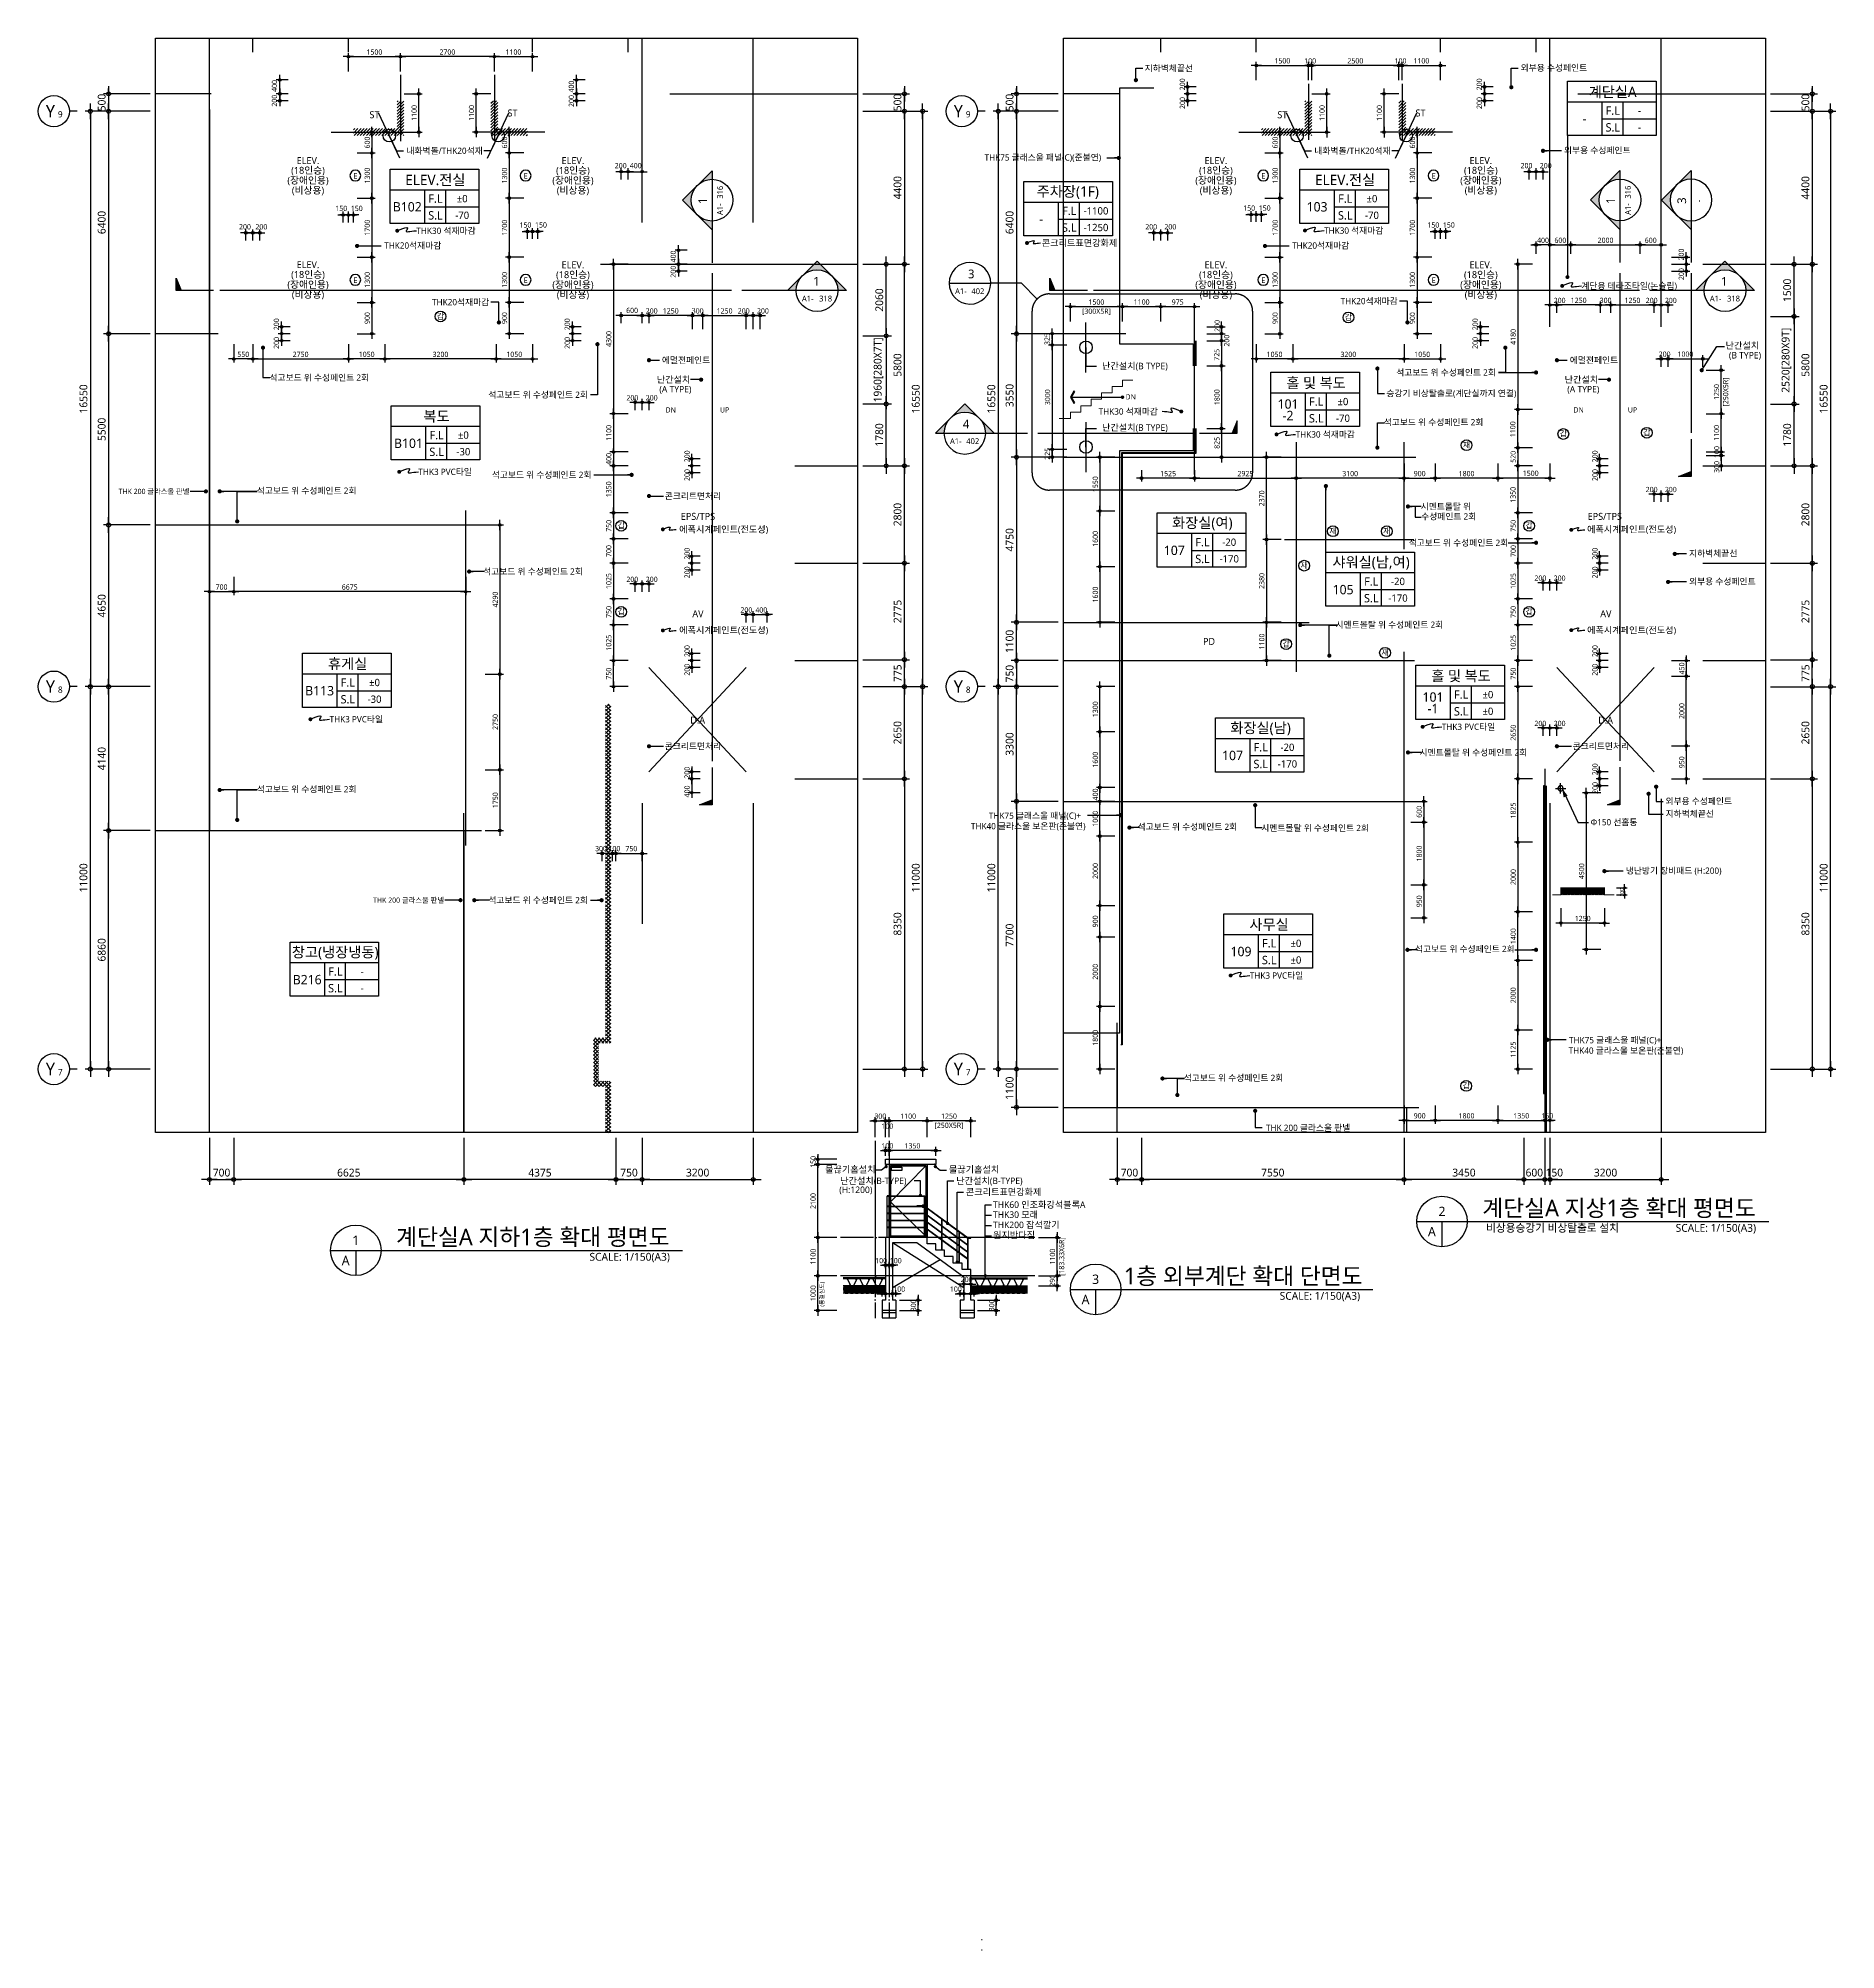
# Model space of a CAD drawing. Header units: millimetres. Extents: x -65167 to 413267, y -17142 to 66587.
# Drawn here: x 1838 to 53562, y -17142 to 37838 of the extents above; entities that cross this region are included whole.
import ezdxf
from ezdxf.enums import TextEntityAlignment as Align

# ---------------------------------------------------------------- set-up
doc = ezdxf.new("R2010")
doc.units = ezdxf.units.MM
doc.header["$LTSCALE"] = 75
doc.header["$MEASUREMENT"] = 0
doc.header["$PDSIZE"] = -10
for name, pattern in [('-HID', [2.5, 1.5, -1]), ('CEN', [62, 60, -1, 0, -1]), ('CENTER', [2, 1.25, -0.25, 0.25, -0.25]), ('CENTER2', [1.125, 0.75, -0.125, 0.125, -0.125])]:
    doc.linetypes.add(name, pattern=pattern)
doc.layers.get('0').update_dxf_attribs({"linetype": 'CONTINUOUS'})
doc.layers.get('Defpoints').update_dxf_attribs({"color": 171, "linetype": 'CONTINUOUS'})
for name, color, linetype in [('-L-HATCH', 8, 'CONTINUOUS'), ('9', 252, 'CONTINUOUS'), ('CEN', 1, 'CEN'), ('CEN(ST)', 1, 'CENTER'), ('center(창호)', 1, 'CEN'), ('CG-BEAM', 3, 'CONTINUOUS'), ('CON', 2, 'CONTINUOUS'), ('DOOR', 4, 'CONTINUOUS'), ('DOOR-ELE', 252, 'CONTINUOUS'), ('ELE9', 9, 'CONTINUOUS'), ('FIN', 8, 'CONTINUOUS'), ('FIN(아스콘)', 3, 'CONTINUOUS'), ('FIN-2', 9, 'CONTINUOUS'), ('HAT 253', 253, 'CONTINUOUS'), ('INS', 251, 'BATTING'), ('LED', 7, 'CONTINUOUS'), ('NDIM', 7, 'CONTINUOUS'), ('OPEN', 1, '-HID'), ('SYM', 7, 'CONTINUOUS'), ('SYM(AXIS)', 7, 'CONTINUOUS'), ('SYM(STAIR)', 251, 'CONTINUOUS'), ('SYM(단차_HATCH)', 252, 'CONTINUOUS'), ('SYM(단차_LINE)', 2, 'CONTINUOUS'), ('TEXT', 3, 'CONTINUOUS'), ('TEXT(AXIS)', 2, 'CONTINUOUS'), ('TEXT(MIN)', 7, 'CONTINUOUS'), ('TEXT(NOTE小)', 1, 'CONTINUOUS'), ('TEXT(노트)', 7, 'CONTINUOUS'), ('TEXT(실명)', 3, 'CONTINUOUS'), ('TEXT-기입', 6, 'CONTINUOUS'), ('TITLE', 7, 'CONTINUOUS'), ('WIPEOUT', 7, 'CONTINUOUS'), ('홈통', 6, 'CONTINUOUS')]:
    doc.layers.add(name, color=color, linetype=linetype)
doc.layers.add('1-골조', color=2, linetype='CONTINUOUS', lineweight=0)
doc.styles.add('CGS', font='cgse', dxfattribs={"bigfont": 'cgs'})
doc.styles.add('나눔바른고딕', font='NanumBarunGothic.ttf')
doc.linetypes.add('BATTING', pattern='A,0.0001,-0.1,[134,ltypeshp.shx,S=0.1,R=0,X=-0.1,Y=0],-0.2,[134,ltypeshp.shx,S=0.1,R=180,X=0.1,Y=0],-0.1', length=0.4001)
doc.dimstyles.new('NDIM 1200', dxfattribs={"dimscale": 75, "dimtxt": 3, "dimasz": 1, "dimexe": 2, "dimexo": 2, "dimgap": 1, "dimtad": 1, "dimdec": 0, "dimdsep": 46, "dimtxsty": 'CGS', "dimblk": 'DOT0', "dimcen": 1, "dimdle": 8, "dimclrd": 256, "dimclre": 256, "dimclrt": 256, "dimadec": 0, "dimazin": 0, "dimtfac": 1, "dimtdec": 0, "dimtix": 1, "dimtmove": 2, "dimatfit": 3, "dimldrblk": 'DOT0', "dimfxl": 1, "dimtolj": 1, "dimtzin": 0, "dimlwd": -1, "dimlwe": -1, "dimarcsym": 0})
pattern_1 = [(0, (-43716.39, 106911.9), (75, 75), [75, -75]), (0, (-43716.39, 106940.03), (75, 75), [75, -75]), (0, (-43716.39, 106968.15), (75, 75), [75, -75]), (90, (-43707.02, 106977.53), (-75, 75), [75, -75]), (90, (-43678.89, 106977.53), (-75, 75), [75, -75]), (90, (-43650.77, 106977.53), (-75, 75), [75, -75])]

msp = doc.modelspace()

# ---------------------------------------------------------------- texts
at = {"layer": 'TEXT', "style": '나눔바른고딕'}
for s, height, rotation, p in [('316', 166.67, 90, (21540, 33221.5)), ('316', 166.67, 90, (47665, 33226.1)), ('1', 250, 90, (21084.7, 33069.1)), ('A1-', 166.67, 90, (21540.1, 32752.6)), ('1', 250, 90, (47209.7, 33073.7)), ('A1-', 166.67, 90, (47665.1, 32757.2)), ('3', 250, 90, (49254.3, 33073.5)), ('-', 166.7, 90, (49709.7, 33121.2)), ('1', 250, 360, (24136.7, 30721.8)), ('1', 250, 360, (50261.7, 30721.8)), ('A1-', 166.67, 360, (28220.5, 30477.7)), ('402', 166.67, 360, (28689.4, 30477.8)), ('A1-', 166.67, 360, (28073.6, 26164.2)), ('402', 166.67, 360, (28542.5, 26164.3))]:
    msp.add_text(s, height=height, rotation=rotation, dxfattribs=at).set_placement(p)
for s, height, p in [('3', 250, (28592, 30933.1)), ('A1-', 166.67, (23813.2, 30266.4)), ('318', 166.67, (24308.9, 30266.5)), ('A1-', 166.67, (49938.2, 30266.4)), ('318', 166.67, (50433.9, 30266.5)), ('4', 250, (28445.1, 26619.6))]:
    msp.add_text(s, height=height, dxfattribs=at).set_placement(p)
for s, p in [('계단실A 지상1층 확대 평면도', (51261.2, 4191.3)), ('계단실A 지하1층 확대 평면도', (20005.6, 3359.6)), ('1층 외부계단 확대 단면도', (39945.6, 2236.7))]:
    msp.add_text(s, height=480, dxfattribs=at).set_placement(p, align=Align.MIDDLE_RIGHT)
for s, p in [('2', (42230.9, 4096.8)), ('1', (10975.3, 3265.1)), ('A', (41940, 3515)), ('A', (10684.4, 2683.3)), ('3', (32265.1, 2142.2)), ('A', (31974.2, 1560.3))]:
    msp.add_text(s, height=270, dxfattribs=at).set_placement(p, align=Align.MIDDLE)
msp.add_text('비상용승강기 비상탈출로 설치', height=225, dxfattribs=at).set_placement((43500, 3620.6), align=Align.MIDDLE_LEFT)
for p in [(51269.8, 3733.1), (20014.3, 2901.4), (39875.6, 1778.5)]:
    msp.add_text('SCALE: 1/150(A3)', height=225, dxfattribs=at).set_placement(p, align=Align.TOP_RIGHT)
at = {"layer": 'TEXT(AXIS)', "style": '나눔바른고딕'}
for s, height, p in [('Y', 360, (2188.8, 35740.5)), ('9', 180, (2473.2, 35650.5)), ('Y', 360, (28313.8, 35740.5)), ('9', 180, (28598.2, 35650.5)), ('Y', 360, (2188.8, 19190.5)), ('Y', 360, (28313.8, 19190.5)), ('8', 180, (2473.2, 19100.5)), ('8', 180, (28598.2, 19100.5)), ('Y', 360, (2188.8, 8190.5)), ('Y', 360, (28313.8, 8190.5)), ('7', 180, (2473.2, 8100.5)), ('7', 180, (28598.2, 8100.5))]:
    msp.add_text(s, height=height, dxfattribs=at).set_placement(p, align=Align.MIDDLE)
at = {"layer": 'TEXT(MIN)', "style": '나눔바른고딕'}
for s, p in [('지하벽체끝선', (33675.7, 36972.8)), ('외부용 수성페인트', (44493.6, 36986.5)), ('외부용 수성페인트', (45741.5, 34613.3)), ('THK30 석재마감', (32351.3, 27102.2)), ('지하벽체끝선', (49341.5, 23019.5)), ('외부용 수성페인트', (49341.5, 22213.7)), ('외부용 수성페인트', (48661.3, 15893.3)), ('지하벽체끝선', (48664.8, 15531)), ('냉난방기 장비패드 (H:200)', (47519.2, 13895.1))]:
    msp.add_text(s, height=180, rotation=360, dxfattribs=at).set_placement(p, align=Align.MIDDLE_LEFT)
for s, height, p in [('ST', 200, (11512.5, 35637.5)), ('ST', 200, (15487.5, 35687.5)), ('ST', 200, (37637.5, 35637.5)), ('ST', 200, (41612.5, 35687.5)), ('DN', 150, (33273.2, 27522.9)), ('DN', 150, (20037.5, 27147.6)), ('UP', 150, (21587.5, 27147.6)), ('DN', 150, (46162.5, 27147.6)), ('UP', 150, (47712.5, 27147.6)), ('EPS/TPS', 200, (20821.5, 24085.4)), ('EPS/TPS', 200, (46915.7, 24085.4)), ('AV', 200, (20821.5, 21285.4)), ('AV', 200, (46946.5, 21285.4)), ('PD', 200, (35527.4, 20487.5)), ('D.A', 200, (20812.5, 18225.5)), ('D.A', 200, (46937.5, 18226.3))]:
    msp.add_text(s, height=height, dxfattribs=at).set_placement(p, align=Align.MIDDLE_CENTER)
for s, p in [('내화벽돌/THK20석재', (14628.4, 34600.9)), ('내화벽돌/THK20석재', (40753.4, 34600.9)), ('THK20석재마감', (13437.7, 31874.9)), ('THK20석재마감', (39562.7, 31875.3)), ('THK20석재마감', (14815.8, 30246.8)), ('THK20석재마감', (40959.3, 30277.8)), ('석고보드 위 수성페인트 2회', (11358.3, 28075.6)), ('석고보드 위 수성페인트 2회', (43781.1, 28223.9)), ('석고보드 위 수성페인트 2회', (17656.1, 27584.3)), ('석고보드 위 수성페인트 2회', (43421, 26792.1)), ('석고보드 위 수성페인트 2회', (17756.1, 25279.4)), ('석고보드 위 수성페인트 2회', (10994.6, 24824.1)), ('콘크리트면처리', (21489.4, 24670.7)), ('시멘트몰탈 위 ', (43130.3, 24369.7)), ('수성페인트 2회', (43217.8, 24082.9)), ('석고보드 위 수성페인트 2회', (44138.2, 23326.2)), ('석고보드 위 수성페인트 2회', (17507.7, 22498.8)), ('시멘트몰탈 위 수성페인트 2회', (42266.8, 20969.7)), ('콘크리트면처리', (21489.4, 17473.6)), ('시멘트몰탈 위 수성페인트 2회', (44683.2, 17294.5)), ('콘크리트면처리', (47614.4, 17473.6)), ('석고보드 위 수성페인트 2회', (10994.6, 16236.6)), ('Φ150 선홈통', (47855.8, 15289.1)), ('석고보드 위 수성페인트 2회', (36339.1, 15158.5)), ('시멘트몰탈 위 수성페인트 2회', (40129.9, 15122)), ('석고보드 위 수성페인트 2회', (17656.1, 13045.3)), ('석고보드 위 수성페인트 2회', (44322.2, 11642.4)), ('석고보드 위 수성페인트 2회', (37665.2, 7934)), ('THK 200 글라스울 판넬', (39593.8, 6499.9))]:
    msp.add_text(s, height=180, dxfattribs=at).set_placement(p, align=Align.MIDDLE_RIGHT)
for s, height, p in [('THK75 글래스울 패널(C)(준불연)', 180, (29068.6, 34408.9)), ('THK30 석재마감', 180, (12718.8, 32300.2)), ('THK30 석재마감', 180, (38838.4, 32306.4)), ('계단용 테라조타일(논슬립)', 180, (46240.9, 30714.6)), ('에멀젼페인트', 180, (19784, 28577.5)), ('에멀젼페인트', 180, (45909, 28577.5)), ('승강기 비상탈출로(계단실까지 연결)', 180, (40631.2, 27623.9)), ('THK30 석재마감', 180, (38020.4, 26442.5)), ('THK3 PVC타일', 180, (12776.9, 25366.1)), ('THK 200 글라스울 판넬', 150, (4148.5, 24803.8)), ('THK3 PVC타일', 180, (10221, 18249.7)), ('THK3 PVC타일', 180, (42224.8, 18032.8)), ('THK75 글래스울 패널(C)+', 180, (29192.3, 15477.7)), ('THK40 글라스울 보온판(준불연)', 180, (28676.2, 15175.8)), ('THK 200 글라스울 판넬', 150, (11473.5, 13046.5)), ('THK3 PVC타일', 180, (36700.1, 10878.9)), ('THK40 글라스울 보온판(준불연)', 180, (45876.5, 8720.1)), ('THK75 글래스울 패널(C)+', 180, (45887.2, 9021.9))]:
    msp.add_text(s, height=height, dxfattribs=at).set_placement(p, align=Align.MIDDLE_LEFT)
at = {"layer": 'TEXT(노트)', "style": '나눔바른고딕'}
for s, p in [('(18인승)', (9600.8, 34030.8)), ('ELEV.', (9600.8, 34317.5)), ('(18인승)', (17224.2, 34030.8)), ('ELEV.', (17224.2, 34317.5)), ('(18인승)', (35725.8, 34030.8)), ('ELEV.', (35725.8, 34317.5)), ('(18인승)', (43349.2, 34030.8)), ('ELEV.', (43349.2, 34317.5)), ('(장애인용)', (9600.8, 33744.2)), ('(비상용)', (9600.8, 33457.5)), ('(장애인용)', (17224.2, 33744.2)), ('(비상용)', (17224.2, 33457.5)), ('(장애인용)', (35725.8, 33744.2)), ('(비상용)', (35725.8, 33457.5)), ('(장애인용)', (43349.2, 33744.2)), ('(비상용)', (43349.2, 33457.5)), ('ELEV.', (9600.8, 31322.4)), ('ELEV.', (17224.2, 31317.5)), ('ELEV.', (35725.8, 31317.5)), ('ELEV.', (43349.2, 31317.5)), ('(장애인용)', (9600.8, 30749.1)), ('(18인승)', (9600.8, 31035.7)), ('(장애인용)', (17224.2, 30744.2)), ('(18인승)', (17224.2, 31030.8)), ('(장애인용)', (35725.8, 30744.2)), ('(18인승)', (35725.8, 31030.8)), ('(장애인용)', (43349.2, 30744.2)), ('(18인승)', (43349.2, 31030.8)), ('(비상용)', (9600.8, 30462.4)), ('(비상용)', (17224.2, 30457.5)), ('(비상용)', (35725.8, 30457.5)), ('(비상용)', (43349.2, 30457.5))]:
    msp.add_text(s, height=200, dxfattribs=at).set_placement(p, align=Align.MIDDLE)
for s, p in [('콘크리트표면강화제', (30715.3, 31949)), ('에폭시계페인트(전도성)', (20281.3, 23712)), ('에폭시계페인트(전도성)', (46406.3, 23712)), ('에폭시계페인트(전도성)', (20281.3, 20813.4)), ('에폭시계페인트(전도성)', (46406.3, 20813.4)), ('물끊기홈설치', (28042.5, 5301.7)), ('(H:1200)', (24888.1, 4717))]:
    msp.add_text(s, height=187.5, dxfattribs=at).set_placement(p, align=Align.MIDDLE_LEFT)
for s, p in [('난간설치', (51357.8, 29000.2)), ('(B TYPE)', (51413.6, 28719.6)), ('난간설치', (20601.4, 28020.6)), ('난간설치(B TYPE)', (34340.7, 28409.3)), ('난간설치', (46726.4, 28020.6)), ('(A TYPE)', (20634.3, 27742.6)), ('(A TYPE)', (46759.3, 27742.6)), ('난간설치(B TYPE)', (34340.7, 26638.3))]:
    msp.add_text(s, height=187.5, dxfattribs=at).set_placement(p, align=Align.MIDDLE_RIGHT)
for s, height, rotation, p in [('물끊기홈설치', 187.5, 360, (24480.8, 5301.7)), ('난간설치(B-TYPE)', 187.5, 360, (28255, 4975)), ('콘크리트표면강화제', 187.5, 360, (28531.2, 4652.3)), ('THK60 인조화강석블록A', 187.5, 360, (29313.1, 4288.3)), ('THK30 모래', 187.5, 360, (29313.1, 4001.2)), ('THK200 잡석깔기', 187.5, 360, (29313.1, 3707.9)), ('원지반다짐', 187.5, 360, (29313.1, 3414.5)), ('(동결심도)', 120, 90, (24389.5, 1356.6))]:
    msp.add_text(s, height=height, rotation=rotation, dxfattribs=at).set_placement(p, align=Align.MIDDLE_LEFT)
at = {"layer": 'TEXT(실명)', "style": '나눔바른고딕'}
for s, p in [('계단실A', (47141.9, 36298.1)), ('ELEV.전실', (13264.2, 33767.4)), ('주차장(1F)', (31464.1, 33415.5)), ('ELEV.전실', (39442.9, 33767.4)), ('홀 및 복도', (38607.6, 27930.5)), ('복도', (13297.7, 26966)), ('화장실(여)', (35335, 23886.1)), ('샤워실(남,여)', (40191.2, 22756.7)), ('휴게실', (10741.8, 19849.6)), ('홀 및 복도', (42779.2, 19502.3)), ('화장실(남)', (37010.7, 17987.3)), ('사무실', (37254.5, 12348.4)), ('창고(냉장냉동)', (10384.3, 11539))]:
    msp.add_text(s, height=300, dxfattribs=at).set_placement(p, align=Align.MIDDLE)
at = {"layer": 'TEXT-기입', "style": '나눔바른고딕'}
for s, height, p in [('-', 210, (47915.2, 35755.3)), ('-', 270, (46335.6, 35519.9)), ('-', 210, (47915.4, 35276.2)), ('±0', 210, (14037.5, 33224.7)), ('103', 270, (38636.6, 32989.2)), ('±0', 210, (40216.2, 33224.7)), ('-70', 210, (14037.7, 32745.5)), ('-', 270, (30695.5, 32637.2)), ('-1100', 210, (32275.2, 32872.7)), ('-1250', 210, (32275.4, 32393.6)), ('-70', 210, (40216.4, 32745.5)), ('±0', 210, (39380.9, 27387.7)), ('101', 270, (37801.3, 27317.3)), ('-2', 270, (37801.3, 26987.3)), ('-70', 210, (39381.2, 26908.6)), ('±0', 210, (14071, 26423.3)), ('-30', 210, (14071.2, 25944.1)), ('107', 270, (34528.6, 23107.9)), ('-20', 210, (36108.2, 23343.3)), ('-170', 210, (36108.5, 22864.2)), ('105', 270, (39384.9, 21978.4)), ('-20', 210, (40964.5, 22213.9)), ('-170', 210, (40964.7, 21734.8)), ('±0', 210, (11515.1, 19306.8)), ('-30', 210, (11515.4, 18827.7)), ('101', 270, (41972.8, 18889.1)), ('-1', 270, (41972.8, 18559.1)), ('±0', 210, (43552.4, 18959.6)), ('±0', 210, (43552.7, 18480.4)), ('107', 270, (36204.4, 17209.1)), ('-170', 210, (37784.2, 16965.5)), ('-20', 210, (37784, 17444.6)), ('109', 270, (36448.2, 11570.2)), ('±0', 210, (38027.8, 11805.7)), ('±0', 210, (38028, 11326.5)), ('-', 210, (11157.6, 10996.3)), ('-', 210, (11157.8, 10517.2))]:
    msp.add_text(s, height=height, dxfattribs=at).set_placement(p, align=Align.MIDDLE)
for s, p in [('B102', (12457.9, 32989.2)), ('B101', (12491.4, 26187.8)), ('B113', (9935.5, 19071.3)), ('B216', (9578, 10760.8))]:
    msp.add_text(s, height=270, dxfattribs=at).set_placement(p, align=Align.MIDDLE_CENTER)

# ---------------------------------------------------------------- blocks, each defined once
blk = doc.blocks.new('A$C2F20087E')
at = {"layer": 'SYM(AXIS)'}
blk.add_line((600, 0), (600, 300), dxfattribs=at)
blk.add_circle((600, 900), 600, dxfattribs=at)
blk = doc.blocks.new('DOT0')
blk.add_line((-3, 0), (3, 0))
at = {"color": 6}
blk.add_circle((0, 0), 0.75, dxfattribs=at)
blk = doc.blocks.new('*D56')
at = {"layer": 'Defpoints', "color": 0, "ltscale": 0.4, "transparency": 16777216}
for p in [(31338, 35738), (29463, 19188), (31338, 19188)]:
    blk.add_point(p, dxfattribs=at)
at = {"layer": 'NDIM', "ltscale": 0.4, "transparency": 16777216}
for p, q in [((31188, 35738), (29313, 35738)), ((29463, 35663), (29463, 19263)), ((31188, 19188), (29313, 19188))]:
    blk.add_line(p, q, dxfattribs=at)
at = {"layer": 'NDIM', "ltscale": 0.4, "transparency": 16777216, "xscale": 75, "yscale": 75, "zscale": 75}
for p, rotation in [((29463, 35738), 90), ((29463, 19188), 270)]:
    blk.add_blockref('DOT0', p, dxfattribs=dict(at, rotation=rotation))
at = {"layer": 'NDIM', "ltscale": 0.4, "transparency": 16777216, "insert": (29265, 27463), "char_height": 225, "attachment_point": 5, "rotation": 90, "style": '나눔바른고딕'}
blk.add_mtext('\\A1;16550', dxfattribs=at)
blk = doc.blocks.new('*D57')
at = {"layer": 'Defpoints', "color": 0, "ltscale": 0.4, "transparency": 16777216}
for p in [(31338, 35738), (29988, 29338), (31338, 29338)]:
    blk.add_point(p, dxfattribs=at)
at = {"layer": 'NDIM', "ltscale": 0.4, "transparency": 16777216}
for p, q in [((31188, 35738), (29838, 35738)), ((29988, 35663), (29988, 29413)), ((31188, 29338), (29838, 29338))]:
    blk.add_line(p, q, dxfattribs=at)
at = {"layer": 'NDIM', "ltscale": 0.4, "transparency": 16777216, "xscale": 75, "yscale": 75, "zscale": 75}
for p, rotation in [((29988, 35738), 90), ((29988, 29338), 270)]:
    blk.add_blockref('DOT0', p, dxfattribs=dict(at, rotation=rotation))
at = {"layer": 'NDIM', "ltscale": 0.4, "transparency": 16777216, "insert": (29790, 32538), "char_height": 225, "attachment_point": 5, "rotation": 90, "style": '나눔바른고딕'}
blk.add_mtext('\\A1;6400', dxfattribs=at)
blk = doc.blocks.new('*D58')
at = {"layer": 'Defpoints', "color": 0, "ltscale": 0.4, "transparency": 16777216}
for p in [(29988, 29338), (31338, 29338), (31338, 25787)]:
    blk.add_point(p, dxfattribs=at)
at = {"layer": 'NDIM', "ltscale": 0.4, "transparency": 16777216}
for p, q in [((31188, 29338), (29838, 29338)), ((29988, 25862), (29988, 29263)), ((31188, 25787), (29838, 25787))]:
    blk.add_line(p, q, dxfattribs=at)
at = {"layer": 'NDIM', "ltscale": 0.4, "transparency": 16777216, "xscale": 75, "yscale": 75, "zscale": 75}
for p, rotation in [((29988, 29338), 90), ((29988, 25787), 270)]:
    blk.add_blockref('DOT0', p, dxfattribs=dict(at, rotation=rotation))
at = {"layer": 'NDIM', "ltscale": 0.4, "transparency": 16777216, "insert": (29790, 27562), "char_height": 225, "attachment_point": 5, "rotation": 90, "style": '나눔바른고딕'}
blk.add_mtext('\\A1;3550', dxfattribs=at)
blk = doc.blocks.new('*D59')
at = {"layer": 'Defpoints', "color": 0, "ltscale": 0.4, "transparency": 16777216}
for p in [(33588, 6362), (41138, 6362), (33588, 5012)]:
    blk.add_point(p, dxfattribs=at)
at = {"layer": 'NDIM', "ltscale": 0.4, "transparency": 16777216}
for p, q in [((33588, 6212), (33588, 4862)), ((41138, 6212), (41138, 4862)), ((41063, 5012), (33663, 5012))]:
    blk.add_line(p, q, dxfattribs=at)
at = {"layer": 'NDIM', "ltscale": 0.4, "transparency": 16777216, "xscale": 75, "yscale": 75, "zscale": 75, "rotation": 180}
blk.add_blockref('DOT0', (33588, 5012), dxfattribs=at)
at = {"layer": 'NDIM', "ltscale": 0.4, "transparency": 16777216, "xscale": 75, "yscale": 75, "zscale": 75}
blk.add_blockref('DOT0', (41138, 5012), dxfattribs=at)
at = {"layer": 'NDIM', "ltscale": 0.4, "transparency": 16777216, "insert": (37363, 5210), "char_height": 225, "attachment_point": 5, "style": '나눔바른고딕'}
blk.add_mtext('\\A1;7550', dxfattribs=at)
blk = doc.blocks.new('*D60')
at = {"layer": 'Defpoints', "color": 0, "ltscale": 0.4, "transparency": 16777216}
for p in [(31338, 25787), (29988, 21038), (31338, 21038)]:
    blk.add_point(p, dxfattribs=at)
at = {"layer": 'NDIM', "ltscale": 0.4, "transparency": 16777216}
for p, q in [((31188, 25787), (29838, 25787)), ((29988, 25712), (29988, 21113)), ((31188, 21038), (29838, 21038))]:
    blk.add_line(p, q, dxfattribs=at)
at = {"layer": 'NDIM', "ltscale": 0.4, "transparency": 16777216, "xscale": 75, "yscale": 75, "zscale": 75}
for p, rotation in [((29988, 25787), 90), ((29988, 21038), 270)]:
    blk.add_blockref('DOT0', p, dxfattribs=dict(at, rotation=rotation))
at = {"layer": 'NDIM', "ltscale": 0.4, "transparency": 16777216, "insert": (29790, 23412), "char_height": 225, "attachment_point": 5, "rotation": 90, "style": '나눔바른고딕'}
blk.add_mtext('\\A1;4750', dxfattribs=at)
blk = doc.blocks.new('*D61')
at = {"layer": 'Defpoints', "color": 0, "ltscale": 0.4, "transparency": 16777216}
for p in [(45188, 6362), (45338, 6362), (45338, 5012)]:
    blk.add_point(p, dxfattribs=at)
at = {"layer": 'NDIM', "ltscale": 0.4, "transparency": 16777216}
for p, q in [((45188, 6212), (45188, 4862)), ((45338, 6212), (45338, 4862)), ((45113, 5012), (45038, 5012)), ((45188, 5012), (45338, 5012)), ((45413, 5012), (45488, 5012))]:
    blk.add_line(p, q, dxfattribs=at)
at = {"layer": 'NDIM', "ltscale": 0.4, "transparency": 16777216, "xscale": 75, "yscale": 75, "zscale": 75}
blk.add_blockref('DOT0', (45188, 5012), dxfattribs=at)
at = {"layer": 'NDIM', "ltscale": 0.4, "transparency": 16777216, "xscale": 75, "yscale": 75, "zscale": 75, "rotation": 180}
blk.add_blockref('DOT0', (45338, 5012), dxfattribs=at)
at = {"layer": 'NDIM', "ltscale": 0.4, "transparency": 16777216, "insert": (45463, 5210), "char_height": 225, "attachment_point": 5, "style": '나눔바른고딕'}
blk.add_mtext('\\A1;150', dxfattribs=at)
blk = doc.blocks.new('*D62')
at = {"layer": 'Defpoints', "color": 0, "ltscale": 0.4, "transparency": 16777216}
for p in [(45338, 6362), (48537, 6362), (48537, 5012)]:
    blk.add_point(p, dxfattribs=at)
at = {"layer": 'NDIM', "ltscale": 0.4, "transparency": 16777216}
for p, q in [((45338, 6212), (45338, 4862)), ((48537, 6212), (48537, 4862)), ((45413, 5012), (48462, 5012))]:
    blk.add_line(p, q, dxfattribs=at)
at = {"layer": 'NDIM', "ltscale": 0.4, "transparency": 16777216, "xscale": 75, "yscale": 75, "zscale": 75, "rotation": 180}
blk.add_blockref('DOT0', (45338, 5012), dxfattribs=at)
at = {"layer": 'NDIM', "ltscale": 0.4, "transparency": 16777216, "xscale": 75, "yscale": 75, "zscale": 75}
blk.add_blockref('DOT0', (48537, 5012), dxfattribs=at)
at = {"layer": 'NDIM', "ltscale": 0.4, "transparency": 16777216, "insert": (46938, 5210), "char_height": 225, "attachment_point": 5, "style": '나눔바른고딕'}
blk.add_mtext('\\A1;3200', dxfattribs=at)
blk = doc.blocks.new('A$C51E23882')
at = {"layer": 'TITLE'}
blk.add_lwpolyline([(8500, 0), (0, 0), (0, 5200), (8500, 5200)], close=True, dxfattribs=at)
for points in [[(8500, 3200), (0, 3200)], [(3300, 3200), (3300, 0)], [(5300, 3200), (5300, 0)], [(3300, 1600), (8500, 1600)]]:
    blk.add_lwpolyline(points, dxfattribs=at)
at = {"layer": 'TITLE', "style": '나눔바른고딕'}
for s, p in [('F.L', (4352, 2378)), ('S.L', (4352, 778))]:
    blk.add_text(s, height=800, dxfattribs=at).set_placement(p, align=Align.MIDDLE)
blk = doc.blocks.new('갑종방화문표기')
at = {"layer": 'TEXT(NOTE小)'}
blk.add_circle((0, 0), 150, dxfattribs=at)
at = {"layer": 'TEXT(NOTE小)', "style": '나눔바른고딕'}
blk.add_text('갑', height=160, dxfattribs=at).set_placement((1, 7), align=Align.MIDDLE_CENTER)
blk = doc.blocks.new('*D63')
at = {"layer": 'Defpoints', "color": 0, "ltscale": 0.4, "transparency": 16777216}
for p in [(35363, 29138), (35363, 28413), (35888, 28413)]:
    blk.add_point(p, dxfattribs=at)
at = {"layer": 'NDIM', "ltscale": 0.4, "transparency": 16777216}
for p, q in [((35463, 29138), (35988, 29138)), ((35888, 29088), (35888, 28463)), ((35463, 28413), (35988, 28413))]:
    blk.add_line(p, q, dxfattribs=at)
at = {"layer": 'NDIM', "ltscale": 0.4, "transparency": 16777216, "xscale": 50, "yscale": 50, "zscale": 50}
for p, rotation in [((35888, 29138), 90), ((35888, 28413), 270)]:
    blk.add_blockref('DOT0', p, dxfattribs=dict(at, rotation=rotation))
at = {"layer": 'NDIM', "ltscale": 0.4, "transparency": 16777216, "insert": (35752, 28733), "char_height": 150, "attachment_point": 5, "rotation": 90, "style": '나눔바른고딕'}
blk.add_mtext('\\A1;725', dxfattribs=at)
blk = doc.blocks.new('*D64')
at = {"layer": 'Defpoints', "color": 0, "ltscale": 0.4, "transparency": 16777216}
for p in [(35363, 28413), (35363, 26613), (35888, 26613)]:
    blk.add_point(p, dxfattribs=at)
at = {"layer": 'NDIM', "ltscale": 0.4, "transparency": 16777216}
for p, q in [((35463, 28413), (35988, 28413)), ((35888, 28363), (35888, 26663)), ((35463, 26613), (35988, 26613))]:
    blk.add_line(p, q, dxfattribs=at)
at = {"layer": 'NDIM', "ltscale": 0.4, "transparency": 16777216, "xscale": 50, "yscale": 50, "zscale": 50}
for p, rotation in [((35888, 28413), 90), ((35888, 26613), 270)]:
    blk.add_blockref('DOT0', p, dxfattribs=dict(at, rotation=rotation))
at = {"layer": 'NDIM', "ltscale": 0.4, "transparency": 16777216, "insert": (35756, 27513), "char_height": 150, "attachment_point": 5, "rotation": 90, "style": '나눔바른고딕'}
blk.add_mtext('\\A1;1800', dxfattribs=at)
blk = doc.blocks.new('*D65')
at = {"layer": 'Defpoints', "color": 0, "ltscale": 0.4, "transparency": 16777216}
for p in [(35363, 26613), (35363, 25787), (35888, 25787)]:
    blk.add_point(p, dxfattribs=at)
at = {"layer": 'NDIM', "ltscale": 0.4, "transparency": 16777216}
for p, q in [((35463, 26613), (35988, 26613)), ((35888, 26563), (35888, 25837)), ((35463, 25787), (35988, 25787))]:
    blk.add_line(p, q, dxfattribs=at)
at = {"layer": 'NDIM', "ltscale": 0.4, "transparency": 16777216, "xscale": 50, "yscale": 50, "zscale": 50}
for p, rotation in [((35888, 26613), 90), ((35888, 25787), 270)]:
    blk.add_blockref('DOT0', p, dxfattribs=dict(at, rotation=rotation))
at = {"layer": 'NDIM', "ltscale": 0.4, "transparency": 16777216, "insert": (35756, 26200), "char_height": 150, "attachment_point": 5, "rotation": 90, "style": '나눔바른고딕'}
blk.add_mtext('\\A1;825', dxfattribs=at)
blk = doc.blocks.new('*D66')
at = {"layer": 'Defpoints', "color": 0, "ltscale": 0.4, "transparency": 16777216}
for p in [(42038, 25709), (43838, 25709), (42038, 25184)]:
    blk.add_point(p, dxfattribs=at)
at = {"layer": 'NDIM', "ltscale": 0.4, "transparency": 16777216}
for p, q in [((42038, 25609), (42038, 25084)), ((43838, 25609), (43838, 25084)), ((43788, 25184), (42088, 25184))]:
    blk.add_line(p, q, dxfattribs=at)
at = {"layer": 'NDIM', "ltscale": 0.4, "transparency": 16777216, "xscale": 50, "yscale": 50, "zscale": 50, "rotation": 180}
blk.add_blockref('DOT0', (42038, 25184), dxfattribs=at)
at = {"layer": 'NDIM', "ltscale": 0.4, "transparency": 16777216, "xscale": 50, "yscale": 50, "zscale": 50}
blk.add_blockref('DOT0', (43838, 25184), dxfattribs=at)
at = {"layer": 'NDIM', "ltscale": 0.4, "transparency": 16777216, "insert": (42938, 25315), "char_height": 150, "attachment_point": 5, "style": '나눔바른고딕'}
blk.add_mtext('\\A1;1800', dxfattribs=at)
blk = doc.blocks.new('*D67')
at = {"layer": 'Defpoints', "color": 0, "ltscale": 0.4, "transparency": 16777216}
for p in [(43838, 25709), (45338, 25709), (43838, 25184)]:
    blk.add_point(p, dxfattribs=at)
at = {"layer": 'NDIM', "ltscale": 0.4, "transparency": 16777216}
for p, q in [((43838, 25609), (43838, 25084)), ((45338, 25609), (45338, 25084)), ((45288, 25184), (43888, 25184))]:
    blk.add_line(p, q, dxfattribs=at)
at = {"layer": 'NDIM', "ltscale": 0.4, "transparency": 16777216, "xscale": 50, "yscale": 50, "zscale": 50, "rotation": 180}
blk.add_blockref('DOT0', (43838, 25184), dxfattribs=at)
at = {"layer": 'NDIM', "ltscale": 0.4, "transparency": 16777216, "xscale": 50, "yscale": 50, "zscale": 50}
blk.add_blockref('DOT0', (45338, 25184), dxfattribs=at)
at = {"layer": 'NDIM', "ltscale": 0.4, "transparency": 16777216, "insert": (44783, 25324), "char_height": 150, "attachment_point": 5, "style": '나눔바른고딕'}
blk.add_mtext('\\A1;1500', dxfattribs=at)
blk = doc.blocks.new('*D68')
at = {"layer": 'Defpoints', "color": 0, "ltscale": 0.4, "transparency": 16777216}
for p in [(31538, 29013), (31013, 26013), (31538, 26013)]:
    blk.add_point(p, dxfattribs=at)
at = {"layer": 'NDIM', "ltscale": 0.4, "transparency": 16777216}
for p, q in [((31438, 29013), (30913, 29013)), ((31013, 28963), (31013, 26063)), ((31438, 26013), (30913, 26013))]:
    blk.add_line(p, q, dxfattribs=at)
at = {"layer": 'NDIM', "ltscale": 0.4, "transparency": 16777216, "xscale": 50, "yscale": 50, "zscale": 50}
for p, rotation in [((31013, 29013), 90), ((31013, 26013), 270)]:
    blk.add_blockref('DOT0', p, dxfattribs=dict(at, rotation=rotation))
at = {"layer": 'NDIM', "ltscale": 0.4, "transparency": 16777216, "insert": (30881, 27513), "char_height": 150, "attachment_point": 5, "rotation": 90, "style": '나눔바른고딕'}
blk.add_mtext('\\A1;3000', dxfattribs=at)
blk = doc.blocks.new('*D69')
at = {"layer": 'Defpoints', "color": 0, "ltscale": 0.4, "transparency": 16777216}
for p in [(33038, 30117), (31538, 29592), (33038, 29592)]:
    blk.add_point(p, dxfattribs=at)
at = {"layer": 'NDIM', "ltscale": 0.4, "transparency": 16777216}
for p, q in [((31538, 29692), (31538, 30217)), ((31588, 30117), (32988, 30117)), ((33038, 29692), (33038, 30217))]:
    blk.add_line(p, q, dxfattribs=at)
at = {"layer": 'NDIM', "ltscale": 0.4, "transparency": 16777216, "xscale": 50, "yscale": 50, "zscale": 50, "rotation": 180}
blk.add_blockref('DOT0', (31538, 30117), dxfattribs=at)
at = {"layer": 'NDIM', "ltscale": 0.4, "transparency": 16777216, "xscale": 50, "yscale": 50, "zscale": 50}
blk.add_blockref('DOT0', (33038, 30117), dxfattribs=at)
at = {"layer": 'NDIM', "ltscale": 0.4, "transparency": 16777216, "char_height": 150, "attachment_point": 5, "style": '나눔바른고딕'}
for s, insert in [('\\A1;1500', (32288, 30249)), ('\\A1;[300X5R]', (32288, 29970))]:
    blk.add_mtext(s, dxfattribs=dict(at, insert=insert))
blk = doc.blocks.new('*D129')
at = {"layer": 'Defpoints', "color": 0, "ltscale": 0.4, "transparency": 16777216}
for p in [(5213, 35738), (3338, 19188), (5213, 19188)]:
    blk.add_point(p, dxfattribs=at)
at = {"layer": 'NDIM', "ltscale": 0.4, "transparency": 16777216}
for p, q in [((5063, 35738), (3188, 35738)), ((3338, 35663), (3338, 19263)), ((5063, 19188), (3188, 19188))]:
    blk.add_line(p, q, dxfattribs=at)
at = {"layer": 'NDIM', "ltscale": 0.4, "transparency": 16777216, "xscale": 75, "yscale": 75, "zscale": 75}
for p, rotation in [((3338, 35738), 90), ((3338, 19188), 270)]:
    blk.add_blockref('DOT0', p, dxfattribs=dict(at, rotation=rotation))
at = {"layer": 'NDIM', "ltscale": 0.4, "transparency": 16777216, "insert": (3140, 27463), "char_height": 225, "attachment_point": 5, "rotation": 90, "style": '나눔바른고딕'}
blk.add_mtext('\\A1;16550', dxfattribs=at)
blk = doc.blocks.new('*D130')
at = {"layer": 'Defpoints', "color": 0, "ltscale": 0.4, "transparency": 16777216}
for p in [(5213, 35738), (3863, 29338), (5213, 29338)]:
    blk.add_point(p, dxfattribs=at)
at = {"layer": 'NDIM', "ltscale": 0.4, "transparency": 16777216}
for p, q in [((5063, 35738), (3713, 35738)), ((3863, 35663), (3863, 29413)), ((5063, 29338), (3713, 29338))]:
    blk.add_line(p, q, dxfattribs=at)
at = {"layer": 'NDIM', "ltscale": 0.4, "transparency": 16777216, "xscale": 75, "yscale": 75, "zscale": 75}
for p, rotation in [((3863, 35738), 90), ((3863, 29338), 270)]:
    blk.add_blockref('DOT0', p, dxfattribs=dict(at, rotation=rotation))
at = {"layer": 'NDIM', "ltscale": 0.4, "transparency": 16777216, "insert": (3665, 32538), "char_height": 225, "attachment_point": 5, "rotation": 90, "style": '나눔바른고딕'}
blk.add_mtext('\\A1;6400', dxfattribs=at)
blk = doc.blocks.new('*D131')
at = {"layer": 'Defpoints', "color": 0, "ltscale": 0.4, "transparency": 16777216}
for p in [(25412, 35738), (25412, 19188), (27287, 19188)]:
    blk.add_point(p, dxfattribs=at)
at = {"layer": 'NDIM', "ltscale": 0.4, "transparency": 16777216}
for p, q in [((25562, 35738), (27437, 35738)), ((27287, 35663), (27287, 19263)), ((25562, 19188), (27437, 19188))]:
    blk.add_line(p, q, dxfattribs=at)
at = {"layer": 'NDIM', "ltscale": 0.4, "transparency": 16777216, "xscale": 75, "yscale": 75, "zscale": 75}
for p, rotation in [((27287, 35738), 90), ((27287, 19188), 270)]:
    blk.add_blockref('DOT0', p, dxfattribs=dict(at, rotation=rotation))
at = {"layer": 'NDIM', "ltscale": 0.4, "transparency": 16777216, "insert": (27090, 27463), "char_height": 225, "attachment_point": 5, "rotation": 90, "style": '나눔바른고딕'}
blk.add_mtext('\\A1;16550', dxfattribs=at)
blk = doc.blocks.new('*D132')
at = {"layer": 'Defpoints', "color": 0, "ltscale": 0.4, "transparency": 16777216}
for p in [(25412, 35738), (25412, 31338), (26762, 31338)]:
    blk.add_point(p, dxfattribs=at)
at = {"layer": 'NDIM', "ltscale": 0.4, "transparency": 16777216}
for p, q in [((25562, 35738), (26912, 35738)), ((26762, 35663), (26762, 31413)), ((25562, 31338), (26912, 31338))]:
    blk.add_line(p, q, dxfattribs=at)
at = {"layer": 'NDIM', "ltscale": 0.4, "transparency": 16777216, "xscale": 75, "yscale": 75, "zscale": 75}
for p, rotation in [((26762, 35738), 90), ((26762, 31338), 270)]:
    blk.add_blockref('DOT0', p, dxfattribs=dict(at, rotation=rotation))
at = {"layer": 'NDIM', "ltscale": 0.4, "transparency": 16777216, "insert": (26565, 33538), "char_height": 225, "attachment_point": 5, "rotation": 90, "style": '나눔바른고딕'}
blk.add_mtext('\\A1;4400', dxfattribs=at)
blk = doc.blocks.new('*D133')
at = {"layer": 'Defpoints', "color": 0, "ltscale": 0.4, "transparency": 16777216}
for p in [(25412, 31338), (26762, 31338), (25412, 25538)]:
    blk.add_point(p, dxfattribs=at)
at = {"layer": 'NDIM', "ltscale": 0.4, "transparency": 16777216}
for p, q in [((25562, 31338), (26912, 31338)), ((26762, 25613), (26762, 31263)), ((25562, 25538), (26912, 25538))]:
    blk.add_line(p, q, dxfattribs=at)
at = {"layer": 'NDIM', "ltscale": 0.4, "transparency": 16777216, "xscale": 75, "yscale": 75, "zscale": 75}
for p, rotation in [((26762, 31338), 90), ((26762, 25538), 270)]:
    blk.add_blockref('DOT0', p, dxfattribs=dict(at, rotation=rotation))
at = {"layer": 'NDIM', "ltscale": 0.4, "transparency": 16777216, "insert": (26565, 28438), "char_height": 225, "attachment_point": 5, "rotation": 90, "style": '나눔바른고딕'}
blk.add_mtext('\\A1;5800', dxfattribs=at)
blk = doc.blocks.new('*D134')
at = {"layer": 'Defpoints', "color": 0, "ltscale": 0.4, "transparency": 16777216}
for p in [(25412, 25538), (26762, 25538), (25412, 22738)]:
    blk.add_point(p, dxfattribs=at)
at = {"layer": 'NDIM', "ltscale": 0.4, "transparency": 16777216}
for p, q in [((25562, 25538), (26912, 25538)), ((26762, 22813), (26762, 25463)), ((25562, 22738), (26912, 22738))]:
    blk.add_line(p, q, dxfattribs=at)
at = {"layer": 'NDIM', "ltscale": 0.4, "transparency": 16777216, "xscale": 75, "yscale": 75, "zscale": 75}
for p, rotation in [((26762, 25538), 90), ((26762, 22738), 270)]:
    blk.add_blockref('DOT0', p, dxfattribs=dict(at, rotation=rotation))
at = {"layer": 'NDIM', "ltscale": 0.4, "transparency": 16777216, "insert": (26565, 24138), "char_height": 225, "attachment_point": 5, "rotation": 90, "style": '나눔바른고딕'}
blk.add_mtext('\\A1;2800', dxfattribs=at)
blk = doc.blocks.new('*D135')
at = {"layer": 'Defpoints', "color": 0, "ltscale": 0.4, "transparency": 16777216}
for p in [(25412, 22738), (26762, 22738), (25412, 19963)]:
    blk.add_point(p, dxfattribs=at)
at = {"layer": 'NDIM', "ltscale": 0.4, "transparency": 16777216}
for p, q in [((25562, 22738), (26912, 22738)), ((26762, 20038), (26762, 22663)), ((25562, 19963), (26912, 19963))]:
    blk.add_line(p, q, dxfattribs=at)
at = {"layer": 'NDIM', "ltscale": 0.4, "transparency": 16777216, "xscale": 75, "yscale": 75, "zscale": 75}
for p, rotation in [((26762, 22738), 90), ((26762, 19963), 270)]:
    blk.add_blockref('DOT0', p, dxfattribs=dict(at, rotation=rotation))
at = {"layer": 'NDIM', "ltscale": 0.4, "transparency": 16777216, "insert": (26566, 21350), "char_height": 225, "attachment_point": 5, "rotation": 90, "style": '나눔바른고딕'}
blk.add_mtext('\\A1;2775', dxfattribs=at)
blk = doc.blocks.new('*D136')
at = {"layer": 'Defpoints', "color": 0, "ltscale": 0.4, "transparency": 16777216}
for p in [(25412, 19963), (26762, 19963), (25412, 19188)]:
    blk.add_point(p, dxfattribs=at)
at = {"layer": 'NDIM', "ltscale": 0.4, "transparency": 16777216}
for p, q in [((25562, 19963), (26912, 19963)), ((26762, 19263), (26762, 19888)), ((25562, 19188), (26912, 19188))]:
    blk.add_line(p, q, dxfattribs=at)
at = {"layer": 'NDIM', "ltscale": 0.4, "transparency": 16777216, "xscale": 75, "yscale": 75, "zscale": 75}
for p, rotation in [((26762, 19963), 90), ((26762, 19188), 270)]:
    blk.add_blockref('DOT0', p, dxfattribs=dict(at, rotation=rotation))
at = {"layer": 'NDIM', "ltscale": 0.4, "transparency": 16777216, "insert": (26568, 19575), "char_height": 225, "attachment_point": 5, "rotation": 90, "style": '나눔바른고딕'}
blk.add_mtext('\\A1;775', dxfattribs=at)
blk = doc.blocks.new('*D137')
at = {"layer": 'Defpoints', "color": 0, "ltscale": 0.4, "transparency": 16777216}
for p in [(5213, 29338), (3863, 23838), (5213, 23838)]:
    blk.add_point(p, dxfattribs=at)
at = {"layer": 'NDIM', "ltscale": 0.4, "transparency": 16777216}
for p, q in [((5063, 29338), (3713, 29338)), ((3863, 29263), (3863, 23913)), ((5063, 23838), (3713, 23838))]:
    blk.add_line(p, q, dxfattribs=at)
at = {"layer": 'NDIM', "ltscale": 0.4, "transparency": 16777216, "xscale": 75, "yscale": 75, "zscale": 75}
for p, rotation in [((3863, 29338), 90), ((3863, 23838), 270)]:
    blk.add_blockref('DOT0', p, dxfattribs=dict(at, rotation=rotation))
at = {"layer": 'NDIM', "ltscale": 0.4, "transparency": 16777216, "insert": (3665, 26588), "char_height": 225, "attachment_point": 5, "rotation": 90, "style": '나눔바른고딕'}
blk.add_mtext('\\A1;5500', dxfattribs=at)
blk = doc.blocks.new('*D138')
at = {"layer": 'Defpoints', "color": 0, "ltscale": 0.4, "transparency": 16777216}
for p in [(7463, 6362), (14088, 6362), (7463, 5012)]:
    blk.add_point(p, dxfattribs=at)
at = {"layer": 'NDIM', "ltscale": 0.4, "transparency": 16777216}
for p, q in [((7463, 6212), (7463, 4862)), ((14088, 6212), (14088, 4862)), ((14013, 5012), (7538, 5012))]:
    blk.add_line(p, q, dxfattribs=at)
at = {"layer": 'NDIM', "ltscale": 0.4, "transparency": 16777216, "xscale": 75, "yscale": 75, "zscale": 75, "rotation": 180}
blk.add_blockref('DOT0', (7463, 5012), dxfattribs=at)
at = {"layer": 'NDIM', "ltscale": 0.4, "transparency": 16777216, "xscale": 75, "yscale": 75, "zscale": 75}
blk.add_blockref('DOT0', (14088, 5012), dxfattribs=at)
at = {"layer": 'NDIM', "ltscale": 0.4, "transparency": 16777216, "insert": (10775, 5209), "char_height": 225, "attachment_point": 5, "style": '나눔바른고딕'}
blk.add_mtext('\\A1;6625', dxfattribs=at)
blk = doc.blocks.new('*D139')
at = {"layer": 'Defpoints', "color": 0, "ltscale": 0.4, "transparency": 16777216}
for p in [(18463, 6362), (19213, 6362), (19213, 5012)]:
    blk.add_point(p, dxfattribs=at)
at = {"layer": 'NDIM', "ltscale": 0.4, "transparency": 16777216}
for p, q in [((18463, 6212), (18463, 4862)), ((19213, 6212), (19213, 4862)), ((18538, 5012), (19138, 5012))]:
    blk.add_line(p, q, dxfattribs=at)
at = {"layer": 'NDIM', "ltscale": 0.4, "transparency": 16777216, "xscale": 75, "yscale": 75, "zscale": 75, "rotation": 180}
blk.add_blockref('DOT0', (18463, 5012), dxfattribs=at)
at = {"layer": 'NDIM', "ltscale": 0.4, "transparency": 16777216, "xscale": 75, "yscale": 75, "zscale": 75}
blk.add_blockref('DOT0', (19213, 5012), dxfattribs=at)
at = {"layer": 'NDIM', "ltscale": 0.4, "transparency": 16777216, "insert": (18838, 5210), "char_height": 225, "attachment_point": 5, "style": '나눔바른고딕'}
blk.add_mtext('\\A1;750', dxfattribs=at)
blk = doc.blocks.new('*D140')
at = {"layer": 'Defpoints', "color": 0, "ltscale": 0.4, "transparency": 16777216}
for p in [(19213, 6362), (22412, 6362), (22412, 5012)]:
    blk.add_point(p, dxfattribs=at)
at = {"layer": 'NDIM', "ltscale": 0.4, "transparency": 16777216}
for p, q in [((19213, 6212), (19213, 4862)), ((22412, 6212), (22412, 4862)), ((19288, 5012), (22337, 5012))]:
    blk.add_line(p, q, dxfattribs=at)
at = {"layer": 'NDIM', "ltscale": 0.4, "transparency": 16777216, "xscale": 75, "yscale": 75, "zscale": 75, "rotation": 180}
blk.add_blockref('DOT0', (19213, 5012), dxfattribs=at)
at = {"layer": 'NDIM', "ltscale": 0.4, "transparency": 16777216, "xscale": 75, "yscale": 75, "zscale": 75}
blk.add_blockref('DOT0', (22412, 5012), dxfattribs=at)
at = {"layer": 'NDIM', "ltscale": 0.4, "transparency": 16777216, "insert": (20813, 5210), "char_height": 225, "attachment_point": 5, "style": '나눔바른고딕'}
blk.add_mtext('\\A1;3200', dxfattribs=at)
blk = doc.blocks.new('*D112')
at = {"layer": 'Defpoints', "color": 0, "ltscale": 0.4, "transparency": 16777216}
for p in [(14438, 36238), (14963, 36238), (14963, 35138)]:
    blk.add_point(p, dxfattribs=at)
at = {"layer": 'NDIM', "ltscale": 0.4, "transparency": 16777216}
for p, q in [((14863, 36238), (14338, 36238)), ((14438, 35188), (14438, 36188)), ((14863, 35138), (14338, 35138))]:
    blk.add_line(p, q, dxfattribs=at)
at = {"layer": 'NDIM', "ltscale": 0.4, "transparency": 16777216, "xscale": 50, "yscale": 50, "zscale": 50}
for p, rotation in [((14438, 36238), 90), ((14438, 35138), 270)]:
    blk.add_blockref('DOT0', p, dxfattribs=dict(at, rotation=rotation))
at = {"layer": 'NDIM', "ltscale": 0.4, "transparency": 16777216, "insert": (14306, 35688), "char_height": 150, "attachment_point": 5, "rotation": 90, "style": '나눔바른고딕'}
blk.add_mtext('\\A1;1100', dxfattribs=at)
blk = doc.blocks.new('*D113')
at = {"layer": 'Defpoints', "color": 0, "ltscale": 0.4, "transparency": 16777216}
for p in [(12263, 36238), (12788, 36238), (12263, 35138)]:
    blk.add_point(p, dxfattribs=at)
at = {"layer": 'NDIM', "ltscale": 0.4, "transparency": 16777216}
for p, q in [((12363, 36238), (12888, 36238)), ((12788, 35188), (12788, 36188)), ((12363, 35138), (12888, 35138))]:
    blk.add_line(p, q, dxfattribs=at)
at = {"layer": 'NDIM', "ltscale": 0.4, "transparency": 16777216, "xscale": 50, "yscale": 50, "zscale": 50}
for p, rotation in [((12788, 36238), 90), ((12788, 35138), 270)]:
    blk.add_blockref('DOT0', p, dxfattribs=dict(at, rotation=rotation))
at = {"layer": 'NDIM', "ltscale": 0.4, "transparency": 16777216, "insert": (12656, 35688), "char_height": 150, "attachment_point": 5, "rotation": 90, "style": '나눔바른고딕'}
blk.add_mtext('\\A1;1100', dxfattribs=at)
blk = doc.blocks.new('*D114')
at = {"layer": 'Defpoints', "color": 0, "ltscale": 0.4, "transparency": 16777216}
for p in [(10913, 34538), (10913, 33238), (11438, 33238)]:
    blk.add_point(p, dxfattribs=at)
at = {"layer": 'NDIM', "ltscale": 0.4, "transparency": 16777216}
for p, q in [((11013, 34538), (11538, 34538)), ((11438, 34488), (11438, 33288)), ((11013, 33238), (11538, 33238))]:
    blk.add_line(p, q, dxfattribs=at)
at = {"layer": 'NDIM', "ltscale": 0.4, "transparency": 16777216, "xscale": 50, "yscale": 50, "zscale": 50}
for p, rotation in [((11438, 34538), 90), ((11438, 33238), 270)]:
    blk.add_blockref('DOT0', p, dxfattribs=dict(at, rotation=rotation))
at = {"layer": 'NDIM', "ltscale": 0.4, "transparency": 16777216, "insert": (11306, 33888), "char_height": 150, "attachment_point": 5, "rotation": 90, "style": '나눔바른고딕'}
blk.add_mtext('\\A1;1300', dxfattribs=at)
blk = doc.blocks.new('*D115')
at = {"layer": 'Defpoints', "color": 0, "ltscale": 0.4, "transparency": 16777216}
for p in [(10913, 33238), (10913, 31538), (11438, 31538)]:
    blk.add_point(p, dxfattribs=at)
at = {"layer": 'NDIM', "ltscale": 0.4, "transparency": 16777216}
for p, q in [((11013, 33238), (11538, 33238)), ((11438, 33188), (11438, 31588)), ((11013, 31538), (11538, 31538))]:
    blk.add_line(p, q, dxfattribs=at)
at = {"layer": 'NDIM', "ltscale": 0.4, "transparency": 16777216, "xscale": 50, "yscale": 50, "zscale": 50}
for p, rotation in [((11438, 33238), 90), ((11438, 31538), 270)]:
    blk.add_blockref('DOT0', p, dxfattribs=dict(at, rotation=rotation))
at = {"layer": 'NDIM', "ltscale": 0.4, "transparency": 16777216, "insert": (11306, 32388), "char_height": 150, "attachment_point": 5, "rotation": 90, "style": '나눔바른고딕'}
blk.add_mtext('\\A1;1700', dxfattribs=at)
blk = doc.blocks.new('*D116')
at = {"layer": 'Defpoints', "color": 0, "ltscale": 0.4, "transparency": 16777216}
for p in [(10913, 31538), (10913, 30238), (11438, 30238)]:
    blk.add_point(p, dxfattribs=at)
at = {"layer": 'NDIM', "ltscale": 0.4, "transparency": 16777216}
for p, q in [((11013, 31538), (11538, 31538)), ((11438, 31488), (11438, 30288)), ((11013, 30238), (11538, 30238))]:
    blk.add_line(p, q, dxfattribs=at)
at = {"layer": 'NDIM', "ltscale": 0.4, "transparency": 16777216, "xscale": 50, "yscale": 50, "zscale": 50}
for p, rotation in [((11438, 31538), 90), ((11438, 30238), 270)]:
    blk.add_blockref('DOT0', p, dxfattribs=dict(at, rotation=rotation))
at = {"layer": 'NDIM', "ltscale": 0.4, "transparency": 16777216, "insert": (11306, 30888), "char_height": 150, "attachment_point": 5, "rotation": 90, "style": '나눔바른고딕'}
blk.add_mtext('\\A1;1300', dxfattribs=at)
blk = doc.blocks.new('*D117')
at = {"layer": 'Defpoints', "color": 0, "ltscale": 0.4, "transparency": 16777216}
for p in [(10913, 30238), (10913, 29338), (11438, 29338)]:
    blk.add_point(p, dxfattribs=at)
at = {"layer": 'NDIM', "ltscale": 0.4, "transparency": 16777216}
for p, q in [((11013, 30238), (11538, 30238)), ((11438, 30188), (11438, 29388)), ((11013, 29338), (11538, 29338))]:
    blk.add_line(p, q, dxfattribs=at)
at = {"layer": 'NDIM', "ltscale": 0.4, "transparency": 16777216, "xscale": 50, "yscale": 50, "zscale": 50}
for p, rotation in [((11438, 30238), 90), ((11438, 29338), 270)]:
    blk.add_blockref('DOT0', p, dxfattribs=dict(at, rotation=rotation))
at = {"layer": 'NDIM', "ltscale": 0.4, "transparency": 16777216, "insert": (11306, 29788), "char_height": 150, "attachment_point": 5, "rotation": 90, "style": '나눔바른고딕'}
blk.add_mtext('\\A1;900', dxfattribs=at)
blk = doc.blocks.new('*D118')
at = {"layer": 'Defpoints', "color": 0, "ltscale": 0.4, "transparency": 16777216}
for p in [(10763, 29138), (10763, 28613), (11813, 29138)]:
    blk.add_point(p, dxfattribs=at)
at = {"layer": 'NDIM', "ltscale": 0.4, "transparency": 16777216}
for p, q in [((10763, 29038), (10763, 28513)), ((11763, 28613), (10813, 28613)), ((11813, 29038), (11813, 28513))]:
    blk.add_line(p, q, dxfattribs=at)
at = {"layer": 'NDIM', "ltscale": 0.4, "transparency": 16777216, "xscale": 50, "yscale": 50, "zscale": 50, "rotation": 180}
blk.add_blockref('DOT0', (10763, 28613), dxfattribs=at)
at = {"layer": 'NDIM', "ltscale": 0.4, "transparency": 16777216, "xscale": 50, "yscale": 50, "zscale": 50}
blk.add_blockref('DOT0', (11813, 28613), dxfattribs=at)
at = {"layer": 'NDIM', "ltscale": 0.4, "transparency": 16777216, "insert": (11288, 28744), "char_height": 150, "attachment_point": 5, "style": '나눔바른고딕'}
blk.add_mtext('\\A1;1050', dxfattribs=at)
blk = doc.blocks.new('*D119')
at = {"layer": 'Defpoints', "color": 0, "ltscale": 0.4, "transparency": 16777216}
for p in [(11813, 29138), (11813, 28613), (15013, 29138)]:
    blk.add_point(p, dxfattribs=at)
at = {"layer": 'NDIM', "ltscale": 0.4, "transparency": 16777216}
for p, q in [((11813, 29038), (11813, 28513)), ((14963, 28613), (11863, 28613)), ((15013, 29038), (15013, 28513))]:
    blk.add_line(p, q, dxfattribs=at)
at = {"layer": 'NDIM', "ltscale": 0.4, "transparency": 16777216, "xscale": 50, "yscale": 50, "zscale": 50, "rotation": 180}
blk.add_blockref('DOT0', (11813, 28613), dxfattribs=at)
at = {"layer": 'NDIM', "ltscale": 0.4, "transparency": 16777216, "xscale": 50, "yscale": 50, "zscale": 50}
blk.add_blockref('DOT0', (15013, 28613), dxfattribs=at)
at = {"layer": 'NDIM', "ltscale": 0.4, "transparency": 16777216, "insert": (13413, 28744), "char_height": 150, "attachment_point": 5, "style": '나눔바른고딕'}
blk.add_mtext('\\A1;3200', dxfattribs=at)
blk = doc.blocks.new('*D120')
at = {"layer": 'Defpoints', "color": 0, "ltscale": 0.4, "transparency": 16777216}
for p in [(15013, 29138), (16063, 29138), (16063, 28613)]:
    blk.add_point(p, dxfattribs=at)
at = {"layer": 'NDIM', "ltscale": 0.4, "transparency": 16777216}
for p, q in [((15013, 29038), (15013, 28513)), ((15063, 28613), (16013, 28613)), ((16063, 29038), (16063, 28513))]:
    blk.add_line(p, q, dxfattribs=at)
at = {"layer": 'NDIM', "ltscale": 0.4, "transparency": 16777216, "xscale": 50, "yscale": 50, "zscale": 50, "rotation": 180}
blk.add_blockref('DOT0', (15013, 28613), dxfattribs=at)
at = {"layer": 'NDIM', "ltscale": 0.4, "transparency": 16777216, "xscale": 50, "yscale": 50, "zscale": 50}
blk.add_blockref('DOT0', (16063, 28613), dxfattribs=at)
at = {"layer": 'NDIM', "ltscale": 0.4, "transparency": 16777216, "insert": (15538, 28744), "char_height": 150, "attachment_point": 5, "style": '나눔바른고딕'}
blk.add_mtext('\\A1;1050', dxfattribs=at)
blk = doc.blocks.new('*D122')
at = {"layer": 'Defpoints', "color": 0, "ltscale": 0.4, "transparency": 16777216}
for p in [(18913, 25938), (18388, 25538), (18913, 25538)]:
    blk.add_point(p, dxfattribs=at)
at = {"layer": 'NDIM', "ltscale": 0.4, "transparency": 16777216}
for p, q in [((18813, 25938), (18288, 25938)), ((18388, 25988), (18388, 26038)), ((18388, 25938), (18388, 25538)), ((18813, 25538), (18288, 25538)), ((18388, 25488), (18388, 25438))]:
    blk.add_line(p, q, dxfattribs=at)
at = {"layer": 'NDIM', "ltscale": 0.4, "transparency": 16777216, "xscale": 50, "yscale": 50, "zscale": 50}
for p, rotation in [((18388, 25938), 270), ((18388, 25538), 90)]:
    blk.add_blockref('DOT0', p, dxfattribs=dict(at, rotation=rotation))
at = {"layer": 'NDIM', "ltscale": 0.4, "transparency": 16777216, "insert": (18256, 25738), "char_height": 150, "attachment_point": 5, "rotation": 90, "style": '나눔바른고딕'}
blk.add_mtext('\\A1;400', dxfattribs=at)
blk = doc.blocks.new('*D123')
at = {"layer": 'Defpoints', "color": 0, "ltscale": 0.4, "transparency": 16777216}
for p in [(18913, 25538), (18388, 24188), (18913, 24188)]:
    blk.add_point(p, dxfattribs=at)
at = {"layer": 'NDIM', "ltscale": 0.4, "transparency": 16777216}
for p, q in [((18813, 25538), (18288, 25538)), ((18388, 25488), (18388, 24238)), ((18813, 24188), (18288, 24188))]:
    blk.add_line(p, q, dxfattribs=at)
at = {"layer": 'NDIM', "ltscale": 0.4, "transparency": 16777216, "xscale": 50, "yscale": 50, "zscale": 50}
for p, rotation in [((18388, 25538), 90), ((18388, 24188), 270)]:
    blk.add_blockref('DOT0', p, dxfattribs=dict(at, rotation=rotation))
at = {"layer": 'NDIM', "ltscale": 0.4, "transparency": 16777216, "insert": (18256, 24863), "char_height": 150, "attachment_point": 5, "rotation": 90, "style": '나눔바른고딕'}
blk.add_mtext('\\A1;1350', dxfattribs=at)
blk = doc.blocks.new('*D124')
at = {"layer": 'Defpoints', "color": 0, "ltscale": 0.4, "transparency": 16777216}
for p in [(18913, 24188), (18388, 23438), (18913, 23438)]:
    blk.add_point(p, dxfattribs=at)
at = {"layer": 'NDIM', "ltscale": 0.4, "transparency": 16777216}
for p, q in [((18813, 24188), (18288, 24188)), ((18388, 24138), (18388, 23488)), ((18813, 23438), (18288, 23438))]:
    blk.add_line(p, q, dxfattribs=at)
at = {"layer": 'NDIM', "ltscale": 0.4, "transparency": 16777216, "xscale": 50, "yscale": 50, "zscale": 50}
for p, rotation in [((18388, 24188), 90), ((18388, 23438), 270)]:
    blk.add_blockref('DOT0', p, dxfattribs=dict(at, rotation=rotation))
at = {"layer": 'NDIM', "ltscale": 0.4, "transparency": 16777216, "insert": (18256, 23813), "char_height": 150, "attachment_point": 5, "rotation": 90, "style": '나눔바른고딕'}
blk.add_mtext('\\A1;750', dxfattribs=at)
blk = doc.blocks.new('*D125')
at = {"layer": 'Defpoints', "color": 0, "ltscale": 0.4, "transparency": 16777216}
for p in [(18913, 23438), (18388, 22738), (18913, 22738)]:
    blk.add_point(p, dxfattribs=at)
at = {"layer": 'NDIM', "ltscale": 0.4, "transparency": 16777216}
for p, q in [((18813, 23438), (18288, 23438)), ((18388, 23388), (18388, 22788)), ((18813, 22738), (18288, 22738))]:
    blk.add_line(p, q, dxfattribs=at)
at = {"layer": 'NDIM', "ltscale": 0.4, "transparency": 16777216, "xscale": 50, "yscale": 50, "zscale": 50}
for p, rotation in [((18388, 23438), 90), ((18388, 22738), 270)]:
    blk.add_blockref('DOT0', p, dxfattribs=dict(at, rotation=rotation))
at = {"layer": 'NDIM', "ltscale": 0.4, "transparency": 16777216, "insert": (18256, 23088), "char_height": 150, "attachment_point": 5, "rotation": 90, "style": '나눔바른고딕'}
blk.add_mtext('\\A1;700', dxfattribs=at)
blk = doc.blocks.new('*D126')
at = {"layer": 'Defpoints', "color": 0, "ltscale": 0.4, "transparency": 16777216}
for p in [(18913, 22738), (18388, 21712), (18913, 21712)]:
    blk.add_point(p, dxfattribs=at)
at = {"layer": 'NDIM', "ltscale": 0.4, "transparency": 16777216}
for p, q in [((18813, 22738), (18288, 22738)), ((18388, 22688), (18388, 21762)), ((18813, 21712), (18288, 21712))]:
    blk.add_line(p, q, dxfattribs=at)
at = {"layer": 'NDIM', "ltscale": 0.4, "transparency": 16777216, "xscale": 50, "yscale": 50, "zscale": 50}
for p, rotation in [((18388, 22738), 90), ((18388, 21712), 270)]:
    blk.add_blockref('DOT0', p, dxfattribs=dict(at, rotation=rotation))
at = {"layer": 'NDIM', "ltscale": 0.4, "transparency": 16777216, "insert": (18256, 22225), "char_height": 150, "attachment_point": 5, "rotation": 90, "style": '나눔바른고딕'}
blk.add_mtext('\\A1;1025', dxfattribs=at)
blk = doc.blocks.new('*D127')
at = {"layer": 'Defpoints', "color": 0, "ltscale": 0.4, "transparency": 16777216}
for p in [(18913, 21712), (18388, 20962), (18913, 20962)]:
    blk.add_point(p, dxfattribs=at)
at = {"layer": 'NDIM', "ltscale": 0.4, "transparency": 16777216}
for p, q in [((18813, 21712), (18288, 21712)), ((18388, 21662), (18388, 21012)), ((18813, 20962), (18288, 20962))]:
    blk.add_line(p, q, dxfattribs=at)
at = {"layer": 'NDIM', "ltscale": 0.4, "transparency": 16777216, "xscale": 50, "yscale": 50, "zscale": 50}
for p, rotation in [((18388, 21712), 90), ((18388, 20962), 270)]:
    blk.add_blockref('DOT0', p, dxfattribs=dict(at, rotation=rotation))
at = {"layer": 'NDIM', "ltscale": 0.4, "transparency": 16777216, "insert": (18256, 21337), "char_height": 150, "attachment_point": 5, "rotation": 90, "style": '나눔바른고딕'}
blk.add_mtext('\\A1;750', dxfattribs=at)
blk = doc.blocks.new('*D128')
at = {"layer": 'Defpoints', "color": 0, "ltscale": 0.4, "transparency": 16777216}
for p in [(18913, 20962), (18388, 19937), (18913, 19937)]:
    blk.add_point(p, dxfattribs=at)
at = {"layer": 'NDIM', "ltscale": 0.4, "transparency": 16777216}
for p, q in [((18813, 20962), (18288, 20962)), ((18388, 20912), (18388, 19987)), ((18813, 19937), (18288, 19937))]:
    blk.add_line(p, q, dxfattribs=at)
at = {"layer": 'NDIM', "ltscale": 0.4, "transparency": 16777216, "xscale": 50, "yscale": 50, "zscale": 50}
for p, rotation in [((18388, 20962), 90), ((18388, 19937), 270)]:
    blk.add_blockref('DOT0', p, dxfattribs=dict(at, rotation=rotation))
at = {"layer": 'NDIM', "ltscale": 0.4, "transparency": 16777216, "insert": (18256, 20450), "char_height": 150, "attachment_point": 5, "rotation": 90, "style": '나눔바른고딕'}
blk.add_mtext('\\A1;1025', dxfattribs=at)
blk = doc.blocks.new('E')
at = {"layer": 'TEXT(NOTE小)'}
blk.add_circle((287, -86), 155, dxfattribs=at)
at = {"layer": 'TEXT(NOTE小)', "style": '나눔바른고딕'}
blk.add_text('E', height=165, dxfattribs=at).set_placement((288, -79), align=Align.MIDDLE_CENTER)
blk = doc.blocks.new('*D121')
at = {"layer": 'Defpoints', "color": 0, "ltscale": 0.4, "transparency": 16777216}
for p in [(15913, 34538), (15388, 33238), (15913, 33238)]:
    blk.add_point(p, dxfattribs=at)
at = {"layer": 'NDIM', "ltscale": 0.4, "transparency": 16777216}
for p, q in [((15813, 34538), (15288, 34538)), ((15388, 34488), (15388, 33288)), ((15813, 33238), (15288, 33238))]:
    blk.add_line(p, q, dxfattribs=at)
at = {"layer": 'NDIM', "ltscale": 0.4, "transparency": 16777216, "xscale": 50, "yscale": 50, "zscale": 50}
for p, rotation in [((15388, 34538), 90), ((15388, 33238), 270)]:
    blk.add_blockref('DOT0', p, dxfattribs=dict(at, rotation=rotation))
at = {"layer": 'NDIM', "ltscale": 0.4, "transparency": 16777216, "insert": (15256, 33888), "char_height": 150, "attachment_point": 5, "rotation": 90, "style": '나눔바른고딕'}
blk.add_mtext('\\A1;1300', dxfattribs=at)
blk = doc.blocks.new('*D107')
at = {"layer": 'Defpoints', "color": 0, "ltscale": 0.4, "transparency": 16777216}
for p in [(15913, 33238), (15388, 31538), (15913, 31538)]:
    blk.add_point(p, dxfattribs=at)
at = {"layer": 'NDIM', "ltscale": 0.4, "transparency": 16777216}
for p, q in [((15813, 33238), (15288, 33238)), ((15388, 33188), (15388, 31588)), ((15813, 31538), (15288, 31538))]:
    blk.add_line(p, q, dxfattribs=at)
at = {"layer": 'NDIM', "ltscale": 0.4, "transparency": 16777216, "xscale": 50, "yscale": 50, "zscale": 50}
for p, rotation in [((15388, 33238), 90), ((15388, 31538), 270)]:
    blk.add_blockref('DOT0', p, dxfattribs=dict(at, rotation=rotation))
at = {"layer": 'NDIM', "ltscale": 0.4, "transparency": 16777216, "insert": (15256, 32388), "char_height": 150, "attachment_point": 5, "rotation": 90, "style": '나눔바른고딕'}
blk.add_mtext('\\A1;1700', dxfattribs=at)
blk = doc.blocks.new('*D108')
at = {"layer": 'Defpoints', "color": 0, "ltscale": 0.4, "transparency": 16777216}
for p in [(15913, 31538), (15388, 30238), (15913, 30238)]:
    blk.add_point(p, dxfattribs=at)
at = {"layer": 'NDIM', "ltscale": 0.4, "transparency": 16777216}
for p, q in [((15813, 31538), (15288, 31538)), ((15388, 31488), (15388, 30288)), ((15813, 30238), (15288, 30238))]:
    blk.add_line(p, q, dxfattribs=at)
at = {"layer": 'NDIM', "ltscale": 0.4, "transparency": 16777216, "xscale": 50, "yscale": 50, "zscale": 50}
for p, rotation in [((15388, 31538), 90), ((15388, 30238), 270)]:
    blk.add_blockref('DOT0', p, dxfattribs=dict(at, rotation=rotation))
at = {"layer": 'NDIM', "ltscale": 0.4, "transparency": 16777216, "insert": (15256, 30888), "char_height": 150, "attachment_point": 5, "rotation": 90, "style": '나눔바른고딕'}
blk.add_mtext('\\A1;1300', dxfattribs=at)
blk = doc.blocks.new('*D109')
at = {"layer": 'Defpoints', "color": 0, "ltscale": 0.4, "transparency": 16777216}
for p in [(15913, 30238), (15388, 29338), (15913, 29338)]:
    blk.add_point(p, dxfattribs=at)
at = {"layer": 'NDIM', "ltscale": 0.4, "transparency": 16777216}
for p, q in [((15813, 30238), (15288, 30238)), ((15388, 30188), (15388, 29388)), ((15813, 29338), (15288, 29338))]:
    blk.add_line(p, q, dxfattribs=at)
at = {"layer": 'NDIM', "ltscale": 0.4, "transparency": 16777216, "xscale": 50, "yscale": 50, "zscale": 50}
for p, rotation in [((15388, 30238), 90), ((15388, 29338), 270)]:
    blk.add_blockref('DOT0', p, dxfattribs=dict(at, rotation=rotation))
at = {"layer": 'NDIM', "ltscale": 0.4, "transparency": 16777216, "insert": (15256, 29788), "char_height": 150, "attachment_point": 5, "rotation": 90, "style": '나눔바른고딕'}
blk.add_mtext('\\A1;900', dxfattribs=at)
blk = doc.blocks.new('*D110')
at = {"layer": 'Defpoints', "color": 0, "ltscale": 0.4, "transparency": 16777216}
for p in [(15913, 35138), (15388, 34538), (15913, 34538)]:
    blk.add_point(p, dxfattribs=at)
at = {"layer": 'NDIM', "ltscale": 0.4, "transparency": 16777216}
for p, q in [((15813, 35138), (15288, 35138)), ((15388, 35088), (15388, 34588)), ((15813, 34538), (15288, 34538))]:
    blk.add_line(p, q, dxfattribs=at)
at = {"layer": 'NDIM', "ltscale": 0.4, "transparency": 16777216, "xscale": 50, "yscale": 50, "zscale": 50}
for p, rotation in [((15388, 35138), 90), ((15388, 34538), 270)]:
    blk.add_blockref('DOT0', p, dxfattribs=dict(at, rotation=rotation))
at = {"layer": 'NDIM', "ltscale": 0.4, "transparency": 16777216, "insert": (15256, 34838), "char_height": 150, "attachment_point": 5, "rotation": 90, "style": '나눔바른고딕'}
blk.add_mtext('\\A1;600', dxfattribs=at)
blk = doc.blocks.new('*D111')
at = {"layer": 'Defpoints', "color": 0, "ltscale": 0.4, "transparency": 16777216}
for p in [(10913, 35138), (10913, 34538), (11438, 34538)]:
    blk.add_point(p, dxfattribs=at)
at = {"layer": 'NDIM', "ltscale": 0.4, "transparency": 16777216}
for p, q in [((11013, 35138), (11538, 35138)), ((11438, 35088), (11438, 34588)), ((11013, 34538), (11538, 34538))]:
    blk.add_line(p, q, dxfattribs=at)
at = {"layer": 'NDIM', "ltscale": 0.4, "transparency": 16777216, "xscale": 50, "yscale": 50, "zscale": 50}
for p, rotation in [((11438, 35138), 90), ((11438, 34538), 270)]:
    blk.add_blockref('DOT0', p, dxfattribs=dict(at, rotation=rotation))
at = {"layer": 'NDIM', "ltscale": 0.4, "transparency": 16777216, "insert": (11306, 34838), "char_height": 150, "attachment_point": 5, "rotation": 90, "style": '나눔바른고딕'}
blk.add_mtext('\\A1;600', dxfattribs=at)
blk = doc.blocks.new('A$C1AFB1B41')
at = {"layer": 'SYM'}
blk.add_hatch(color=256, dxfattribs=at).paths.add_polyline_path([(2000, 500), (1800, 0), (2000, 0)])
for p, q in [((0, 0), (250, 0)), ((500, 0), (2000, 0)), ((2000, 500), (1800, 0)), ((2000, 0), (2000, 500))]:
    blk.add_line(p, q, dxfattribs=at)
blk = doc.blocks.new('SDFEW')
at = {"layer": 'SYM'}
h = blk.add_hatch(color=256, dxfattribs=at)
h.paths.add_polyline_path([(-50, -3422), (375, -3846, -0.414214), (375, -2997)])
h.paths.add_polyline_path([(375, -3846), (799, -4270), (799, -4022, -0.198912)])
h.paths.add_polyline_path([(375, -2997, -0.198912), (799, -2822), (799, -2573)])
at = {"layer": 'Defpoints'}
blk.add_line((799, -1022), (799, 12533), dxfattribs=at)
at = {"layer": 'SYM'}
for p, q in [((799, -1322), (799, -1022)), ((799, -2822), (799, -1622)), ((799, -2573), (-50, -3422)), ((799, -4022), (799, -2822)), ((799, -4270), (-50, -3422)), ((799, -4270), (799, -4022))]:
    blk.add_line(p, q, dxfattribs=at)
blk.add_arc((799, -3422), 600, 90, 89.5643, dxfattribs=at)
at = {"layer": 'SYM', "xscale": 0.7200000000000014, "yscale": 0.7200000000000014, "zscale": 0.7200000000000014, "rotation": 90}
blk.add_blockref('A$C1AFB1B41', (799, 12533), dxfattribs=at)
blk = doc.blocks.new('*D105')
at = {"layer": 'Defpoints', "color": 0, "ltscale": 0.4, "transparency": 16777216}
for p in [(25412, 19188), (26762, 19188), (25412, 16537)]:
    blk.add_point(p, dxfattribs=at)
at = {"layer": 'NDIM', "ltscale": 0.4, "transparency": 16777216}
for p, q in [((25562, 19188), (26912, 19188)), ((26762, 16612), (26762, 19113)), ((25562, 16537), (26912, 16537))]:
    blk.add_line(p, q, dxfattribs=at)
at = {"layer": 'NDIM', "ltscale": 0.4, "transparency": 16777216, "xscale": 75, "yscale": 75, "zscale": 75}
for p, rotation in [((26762, 19188), 90), ((26762, 16537), 270)]:
    blk.add_blockref('DOT0', p, dxfattribs=dict(at, rotation=rotation))
at = {"layer": 'NDIM', "ltscale": 0.4, "transparency": 16777216, "insert": (26565, 17863), "char_height": 225, "attachment_point": 5, "rotation": 90, "style": '나눔바른고딕'}
blk.add_mtext('\\A1;2650', dxfattribs=at)
blk = doc.blocks.new('*D106')
at = {"layer": 'Defpoints', "color": 0, "ltscale": 0.4, "transparency": 16777216}
for p in [(25412, 36238), (25412, 35738), (26762, 36238)]:
    blk.add_point(p, dxfattribs=at)
at = {"layer": 'NDIM', "ltscale": 0.4, "transparency": 16777216}
for p, q in [((26762, 36313), (26762, 36388)), ((25562, 36238), (26912, 36238)), ((25562, 35738), (26912, 35738)), ((26762, 35738), (26762, 36238)), ((26762, 35663), (26762, 35588))]:
    blk.add_line(p, q, dxfattribs=at)
at = {"layer": 'NDIM', "ltscale": 0.4, "transparency": 16777216, "xscale": 75, "yscale": 75, "zscale": 75}
for p, rotation in [((26762, 36238), 270), ((26762, 35738), 90)]:
    blk.add_blockref('DOT0', p, dxfattribs=dict(at, rotation=rotation))
at = {"layer": 'NDIM', "ltscale": 0.4, "transparency": 16777216, "insert": (26565, 35988), "char_height": 225, "attachment_point": 5, "rotation": 90, "style": '나눔바른고딕'}
blk.add_mtext('\\A1;500', dxfattribs=at)
blk = doc.blocks.new('*D141')
at = {"layer": 'Defpoints', "color": 0, "ltscale": 0.4, "transparency": 16777216}
for p in [(6763, 6362), (7463, 6362), (7463, 5012)]:
    blk.add_point(p, dxfattribs=at)
at = {"layer": 'NDIM', "ltscale": 0.4, "transparency": 16777216}
for p, q in [((6763, 6212), (6763, 4862)), ((7463, 6212), (7463, 4862)), ((6838, 5012), (7388, 5012))]:
    blk.add_line(p, q, dxfattribs=at)
at = {"layer": 'NDIM', "ltscale": 0.4, "transparency": 16777216, "xscale": 75, "yscale": 75, "zscale": 75, "rotation": 180}
blk.add_blockref('DOT0', (6763, 5012), dxfattribs=at)
at = {"layer": 'NDIM', "ltscale": 0.4, "transparency": 16777216, "xscale": 75, "yscale": 75, "zscale": 75}
blk.add_blockref('DOT0', (7463, 5012), dxfattribs=at)
at = {"layer": 'NDIM', "ltscale": 0.4, "transparency": 16777216, "insert": (7113, 5210), "char_height": 225, "attachment_point": 5, "style": '나눔바른고딕'}
blk.add_mtext('\\A1;700', dxfattribs=at)
blk = doc.blocks.new('*D160')
at = {"layer": 'Defpoints', "color": 0, "ltscale": 0.4, "transparency": 16777216}
for p in [(51537, 35737), (51537, 19187), (53412, 19187)]:
    blk.add_point(p, dxfattribs=at)
at = {"layer": 'NDIM', "ltscale": 0.4, "transparency": 16777216}
for p, q in [((51687, 35737), (53562, 35737)), ((53412, 35662), (53412, 19262)), ((51687, 19187), (53562, 19187))]:
    blk.add_line(p, q, dxfattribs=at)
at = {"layer": 'NDIM', "ltscale": 0.4, "transparency": 16777216, "xscale": 75, "yscale": 75, "zscale": 75}
for p, rotation in [((53412, 35737), 90), ((53412, 19187), 270)]:
    blk.add_blockref('DOT0', p, dxfattribs=dict(at, rotation=rotation))
at = {"layer": 'NDIM', "ltscale": 0.4, "transparency": 16777216, "insert": (53215, 27462), "char_height": 225, "attachment_point": 5, "rotation": 90, "style": '나눔바른고딕'}
blk.add_mtext('\\A1;16550', dxfattribs=at)
blk = doc.blocks.new('*D161')
at = {"layer": 'Defpoints', "color": 0, "ltscale": 0.4, "transparency": 16777216}
for p in [(51537, 35737), (51537, 31337), (52887, 31337)]:
    blk.add_point(p, dxfattribs=at)
at = {"layer": 'NDIM', "ltscale": 0.4, "transparency": 16777216}
for p, q in [((51687, 35737), (53037, 35737)), ((52887, 35662), (52887, 31412)), ((51687, 31337), (53037, 31337))]:
    blk.add_line(p, q, dxfattribs=at)
at = {"layer": 'NDIM', "ltscale": 0.4, "transparency": 16777216, "xscale": 75, "yscale": 75, "zscale": 75}
for p, rotation in [((52887, 35737), 90), ((52887, 31337), 270)]:
    blk.add_blockref('DOT0', p, dxfattribs=dict(at, rotation=rotation))
at = {"layer": 'NDIM', "ltscale": 0.4, "transparency": 16777216, "insert": (52690, 33537), "char_height": 225, "attachment_point": 5, "rotation": 90, "style": '나눔바른고딕'}
blk.add_mtext('\\A1;4400', dxfattribs=at)
blk = doc.blocks.new('*D162')
at = {"layer": 'Defpoints', "color": 0, "ltscale": 0.4, "transparency": 16777216}
for p in [(51537, 31337), (52887, 31337), (51537, 25538)]:
    blk.add_point(p, dxfattribs=at)
at = {"layer": 'NDIM', "ltscale": 0.4, "transparency": 16777216}
for p, q in [((51687, 31337), (53037, 31337)), ((52887, 25613), (52887, 31262)), ((51687, 25538), (53037, 25538))]:
    blk.add_line(p, q, dxfattribs=at)
at = {"layer": 'NDIM', "ltscale": 0.4, "transparency": 16777216, "xscale": 75, "yscale": 75, "zscale": 75}
for p, rotation in [((52887, 31337), 90), ((52887, 25538), 270)]:
    blk.add_blockref('DOT0', p, dxfattribs=dict(at, rotation=rotation))
at = {"layer": 'NDIM', "ltscale": 0.4, "transparency": 16777216, "insert": (52690, 28437), "char_height": 225, "attachment_point": 5, "rotation": 90, "style": '나눔바른고딕'}
blk.add_mtext('\\A1;5800', dxfattribs=at)
blk = doc.blocks.new('*D163')
at = {"layer": 'Defpoints', "color": 0, "ltscale": 0.4, "transparency": 16777216}
for p in [(51537, 25538), (52887, 25538), (51537, 22737)]:
    blk.add_point(p, dxfattribs=at)
at = {"layer": 'NDIM', "ltscale": 0.4, "transparency": 16777216}
for p, q in [((51687, 25538), (53037, 25538)), ((52887, 22812), (52887, 25463)), ((51687, 22737), (53037, 22737))]:
    blk.add_line(p, q, dxfattribs=at)
at = {"layer": 'NDIM', "ltscale": 0.4, "transparency": 16777216, "xscale": 75, "yscale": 75, "zscale": 75}
for p, rotation in [((52887, 25538), 90), ((52887, 22737), 270)]:
    blk.add_blockref('DOT0', p, dxfattribs=dict(at, rotation=rotation))
at = {"layer": 'NDIM', "ltscale": 0.4, "transparency": 16777216, "insert": (52690, 24137), "char_height": 225, "attachment_point": 5, "rotation": 90, "style": '나눔바른고딕'}
blk.add_mtext('\\A1;2800', dxfattribs=at)
blk = doc.blocks.new('*D164')
at = {"layer": 'Defpoints', "color": 0, "ltscale": 0.4, "transparency": 16777216}
for p in [(51537, 22737), (52887, 22737), (51537, 19962)]:
    blk.add_point(p, dxfattribs=at)
at = {"layer": 'NDIM', "ltscale": 0.4, "transparency": 16777216}
for p, q in [((51687, 22737), (53037, 22737)), ((52887, 20037), (52887, 22662)), ((51687, 19962), (53037, 19962))]:
    blk.add_line(p, q, dxfattribs=at)
at = {"layer": 'NDIM', "ltscale": 0.4, "transparency": 16777216, "xscale": 75, "yscale": 75, "zscale": 75}
for p, rotation in [((52887, 22737), 90), ((52887, 19962), 270)]:
    blk.add_blockref('DOT0', p, dxfattribs=dict(at, rotation=rotation))
at = {"layer": 'NDIM', "ltscale": 0.4, "transparency": 16777216, "insert": (52691, 21350), "char_height": 225, "attachment_point": 5, "rotation": 90, "style": '나눔바른고딕'}
blk.add_mtext('\\A1;2775', dxfattribs=at)
blk = doc.blocks.new('*D165')
at = {"layer": 'Defpoints', "color": 0, "ltscale": 0.4, "transparency": 16777216}
for p in [(51537, 19962), (52887, 19962), (51537, 19187)]:
    blk.add_point(p, dxfattribs=at)
at = {"layer": 'NDIM', "ltscale": 0.4, "transparency": 16777216}
for p, q in [((51687, 19962), (53037, 19962)), ((52887, 19262), (52887, 19887)), ((51687, 19187), (53037, 19187))]:
    blk.add_line(p, q, dxfattribs=at)
at = {"layer": 'NDIM', "ltscale": 0.4, "transparency": 16777216, "xscale": 75, "yscale": 75, "zscale": 75}
for p, rotation in [((52887, 19962), 90), ((52887, 19187), 270)]:
    blk.add_blockref('DOT0', p, dxfattribs=dict(at, rotation=rotation))
at = {"layer": 'NDIM', "ltscale": 0.4, "transparency": 16777216, "insert": (52693, 19575), "char_height": 225, "attachment_point": 5, "rotation": 90, "style": '나눔바른고딕'}
blk.add_mtext('\\A1;775', dxfattribs=at)
blk = doc.blocks.new('*D166')
at = {"layer": 'Defpoints', "color": 0, "ltscale": 0.4, "transparency": 16777216}
for p in [(33938, 32241), (33938, 31916), (34138, 31916)]:
    blk.add_point(p, dxfattribs=at)
at = {"layer": 'NDIM', "ltscale": 0.4, "transparency": 16777216}
for p, q in [((33938, 32016), (33938, 32341)), ((34088, 32241), (33988, 32241)), ((34138, 32016), (34138, 32341))]:
    blk.add_line(p, q, dxfattribs=at)
at = {"layer": 'NDIM', "ltscale": 0.4, "transparency": 16777216, "xscale": 50, "yscale": 50, "zscale": 50, "rotation": 180}
blk.add_blockref('DOT0', (33938, 32241), dxfattribs=at)
at = {"layer": 'NDIM', "ltscale": 0.4, "transparency": 16777216, "xscale": 50, "yscale": 50, "zscale": 50}
blk.add_blockref('DOT0', (34138, 32241), dxfattribs=at)
at = {"layer": 'NDIM', "ltscale": 0.4, "transparency": 16777216, "insert": (33863, 32413), "char_height": 150, "attachment_point": 5, "style": '나눔바른고딕'}
blk.add_mtext('\\A1;200', dxfattribs=at)
blk = doc.blocks.new('*D167')
at = {"layer": 'Defpoints', "color": 0, "ltscale": 0.4, "transparency": 16777216}
for p in [(34138, 31916), (34338, 32241), (34338, 31916)]:
    blk.add_point(p, dxfattribs=at)
at = {"layer": 'NDIM', "ltscale": 0.4, "transparency": 16777216}
for p, q in [((34138, 32016), (34138, 32341)), ((34188, 32241), (34288, 32241)), ((34338, 32016), (34338, 32341))]:
    blk.add_line(p, q, dxfattribs=at)
at = {"layer": 'NDIM', "ltscale": 0.4, "transparency": 16777216, "xscale": 50, "yscale": 50, "zscale": 50, "rotation": 180}
blk.add_blockref('DOT0', (34138, 32241), dxfattribs=at)
at = {"layer": 'NDIM', "ltscale": 0.4, "transparency": 16777216, "xscale": 50, "yscale": 50, "zscale": 50}
blk.add_blockref('DOT0', (34338, 32241), dxfattribs=at)
at = {"layer": 'NDIM', "ltscale": 0.4, "transparency": 16777216, "insert": (34415, 32413), "char_height": 150, "attachment_point": 5, "style": '나눔바른고딕'}
blk.add_mtext('\\A1;200', dxfattribs=at)
blk = doc.blocks.new('*D168')
at = {"layer": 'Defpoints', "color": 0, "ltscale": 0.4, "transparency": 16777216}
for p in [(36738, 32765), (36738, 32452), (36888, 32452)]:
    blk.add_point(p, dxfattribs=at)
at = {"layer": 'NDIM', "ltscale": 0.4, "transparency": 16777216}
for p, q in [((36688, 32765), (36638, 32765)), ((36738, 32552), (36738, 32865)), ((36888, 32765), (36738, 32765)), ((36888, 32552), (36888, 32865)), ((36938, 32765), (36988, 32765))]:
    blk.add_line(p, q, dxfattribs=at)
at = {"layer": 'NDIM', "ltscale": 0.4, "transparency": 16777216, "xscale": 50, "yscale": 50, "zscale": 50}
blk.add_blockref('DOT0', (36738, 32765), dxfattribs=at)
at = {"layer": 'NDIM', "ltscale": 0.4, "transparency": 16777216, "xscale": 50, "yscale": 50, "zscale": 50, "rotation": 180}
blk.add_blockref('DOT0', (36888, 32765), dxfattribs=at)
at = {"layer": 'NDIM', "ltscale": 0.4, "transparency": 16777216, "insert": (36683, 32952), "char_height": 150, "attachment_point": 5, "style": '나눔바른고딕'}
blk.add_mtext('\\A1;150', dxfattribs=at)
blk = doc.blocks.new('*D169')
at = {"layer": 'Defpoints', "color": 0, "ltscale": 0.4, "transparency": 16777216}
for p in [(36888, 32452), (37038, 32765), (37038, 32452)]:
    blk.add_point(p, dxfattribs=at)
at = {"layer": 'NDIM', "ltscale": 0.4, "transparency": 16777216}
for p, q in [((36838, 32765), (36788, 32765)), ((36888, 32552), (36888, 32865)), ((36888, 32765), (37038, 32765)), ((37038, 32552), (37038, 32865)), ((37088, 32765), (37138, 32765))]:
    blk.add_line(p, q, dxfattribs=at)
at = {"layer": 'NDIM', "ltscale": 0.4, "transparency": 16777216, "xscale": 50, "yscale": 50, "zscale": 50}
blk.add_blockref('DOT0', (36888, 32765), dxfattribs=at)
at = {"layer": 'NDIM', "ltscale": 0.4, "transparency": 16777216, "xscale": 50, "yscale": 50, "zscale": 50, "rotation": 180}
blk.add_blockref('DOT0', (37038, 32765), dxfattribs=at)
at = {"layer": 'NDIM', "ltscale": 0.4, "transparency": 16777216, "insert": (37129, 32952), "char_height": 150, "attachment_point": 5, "style": '나눔바른고딕'}
blk.add_mtext('\\A1;150', dxfattribs=at)
blk = doc.blocks.new('*D170')
at = {"layer": 'Defpoints', "color": 0, "ltscale": 0.4, "transparency": 16777216}
for p in [(45538, 30165), (45538, 29840), (46788, 29840)]:
    blk.add_point(p, dxfattribs=at)
at = {"layer": 'NDIM', "ltscale": 0.4, "transparency": 16777216}
for p, q in [((45538, 29940), (45538, 30265)), ((46788, 29940), (46788, 30265)), ((46738, 30165), (45588, 30165))]:
    blk.add_line(p, q, dxfattribs=at)
at = {"layer": 'NDIM', "ltscale": 0.4, "transparency": 16777216, "xscale": 50, "yscale": 50, "zscale": 50, "rotation": 180}
blk.add_blockref('DOT0', (45538, 30165), dxfattribs=at)
at = {"layer": 'NDIM', "ltscale": 0.4, "transparency": 16777216, "xscale": 50, "yscale": 50, "zscale": 50}
blk.add_blockref('DOT0', (46788, 30165), dxfattribs=at)
at = {"layer": 'NDIM', "ltscale": 0.4, "transparency": 16777216, "insert": (46163, 30297), "char_height": 150, "attachment_point": 5, "style": '나눔바른고딕'}
blk.add_mtext('\\A1;1250', dxfattribs=at)
blk = doc.blocks.new('*D171')
at = {"layer": 'Defpoints', "color": 0, "ltscale": 0.4, "transparency": 16777216}
for p in [(46788, 29840), (47088, 30165), (47088, 29840)]:
    blk.add_point(p, dxfattribs=at)
at = {"layer": 'NDIM', "ltscale": 0.4, "transparency": 16777216}
for p, q in [((46788, 29940), (46788, 30265)), ((47088, 29940), (47088, 30265)), ((46738, 30165), (46688, 30165)), ((46788, 30165), (47088, 30165)), ((47138, 30165), (47188, 30165))]:
    blk.add_line(p, q, dxfattribs=at)
at = {"layer": 'NDIM', "ltscale": 0.4, "transparency": 16777216, "xscale": 50, "yscale": 50, "zscale": 50}
blk.add_blockref('DOT0', (46788, 30165), dxfattribs=at)
at = {"layer": 'NDIM', "ltscale": 0.4, "transparency": 16777216, "xscale": 50, "yscale": 50, "zscale": 50, "rotation": 180}
blk.add_blockref('DOT0', (47088, 30165), dxfattribs=at)
at = {"layer": 'NDIM', "ltscale": 0.4, "transparency": 16777216, "insert": (46938, 30297), "char_height": 150, "attachment_point": 5, "style": '나눔바른고딕'}
blk.add_mtext('\\A1;300', dxfattribs=at)
blk = doc.blocks.new('*D172')
at = {"layer": 'Defpoints', "color": 0, "ltscale": 0.4, "transparency": 16777216}
for p in [(47088, 29840), (48337, 30165), (48337, 29840)]:
    blk.add_point(p, dxfattribs=at)
at = {"layer": 'NDIM', "ltscale": 0.4, "transparency": 16777216}
for p, q in [((47088, 29940), (47088, 30265)), ((48337, 29940), (48337, 30265)), ((47138, 30165), (48287, 30165))]:
    blk.add_line(p, q, dxfattribs=at)
at = {"layer": 'NDIM', "ltscale": 0.4, "transparency": 16777216, "xscale": 50, "yscale": 50, "zscale": 50, "rotation": 180}
blk.add_blockref('DOT0', (47088, 30165), dxfattribs=at)
at = {"layer": 'NDIM', "ltscale": 0.4, "transparency": 16777216, "xscale": 50, "yscale": 50, "zscale": 50}
blk.add_blockref('DOT0', (48337, 30165), dxfattribs=at)
at = {"layer": 'NDIM', "ltscale": 0.4, "transparency": 16777216, "insert": (47713, 30297), "char_height": 150, "attachment_point": 5, "style": '나눔바른고딕'}
blk.add_mtext('\\A1;1250', dxfattribs=at)
blk = doc.blocks.new('*D173')
at = {"layer": 'Defpoints', "color": 0, "ltscale": 0.4, "transparency": 16777216}
for p in [(51537, 31337), (52362, 31337), (51537, 29837)]:
    blk.add_point(p, dxfattribs=at)
at = {"layer": 'NDIM', "ltscale": 0.4, "transparency": 16777216}
for p, q in [((51687, 31337), (52512, 31337)), ((52362, 29912), (52362, 31262)), ((51687, 29837), (52512, 29837))]:
    blk.add_line(p, q, dxfattribs=at)
at = {"layer": 'NDIM', "ltscale": 0.4, "transparency": 16777216, "xscale": 75, "yscale": 75, "zscale": 75}
for p, rotation in [((52362, 31337), 90), ((52362, 29837), 270)]:
    blk.add_blockref('DOT0', p, dxfattribs=dict(at, rotation=rotation))
at = {"layer": 'NDIM', "ltscale": 0.4, "transparency": 16777216, "insert": (52165, 30587), "char_height": 225, "attachment_point": 5, "rotation": 90, "style": '나눔바른고딕'}
blk.add_mtext('\\A1;1500', dxfattribs=at)
blk = doc.blocks.new('*D174')
at = {"layer": 'Defpoints', "color": 0, "ltscale": 0.4, "transparency": 16777216}
for p in [(51537, 29837), (51537, 27317), (52362, 27317)]:
    blk.add_point(p, dxfattribs=at)
at = {"layer": 'NDIM', "ltscale": 0.4, "transparency": 16777216}
for p, q in [((51687, 29837), (52512, 29837)), ((52362, 29762), (52362, 27392)), ((51687, 27317), (52512, 27317))]:
    blk.add_line(p, q, dxfattribs=at)
at = {"layer": 'NDIM', "ltscale": 0.4, "transparency": 16777216, "xscale": 75, "yscale": 75, "zscale": 75}
for p, rotation in [((52362, 29837), 90), ((52362, 27317), 270)]:
    blk.add_blockref('DOT0', p, dxfattribs=dict(at, rotation=rotation))
at = {"layer": 'NDIM', "ltscale": 0.4, "transparency": 16777216, "insert": (52142, 28577), "char_height": 225, "attachment_point": 5, "rotation": 90, "style": '나눔바른고딕'}
blk.add_mtext('\\A1;2520[280X9T]', dxfattribs=at)
blk = doc.blocks.new('*D175')
at = {"layer": 'Defpoints', "color": 0, "ltscale": 0.4, "transparency": 16777216}
for p in [(51537, 27317), (52362, 27317), (51537, 25538)]:
    blk.add_point(p, dxfattribs=at)
at = {"layer": 'NDIM', "ltscale": 0.4, "transparency": 16777216}
for p, q in [((51687, 27317), (52512, 27317)), ((52362, 25613), (52362, 27242)), ((51687, 25538), (52512, 25538))]:
    blk.add_line(p, q, dxfattribs=at)
at = {"layer": 'NDIM', "ltscale": 0.4, "transparency": 16777216, "xscale": 75, "yscale": 75, "zscale": 75}
for p, rotation in [((52362, 27317), 90), ((52362, 25538), 270)]:
    blk.add_blockref('DOT0', p, dxfattribs=dict(at, rotation=rotation))
at = {"layer": 'NDIM', "ltscale": 0.4, "transparency": 16777216, "insert": (52165, 26427), "char_height": 225, "attachment_point": 5, "rotation": 90, "style": '나눔바른고딕'}
blk.add_mtext('\\A1;1780', dxfattribs=at)
blk = doc.blocks.new('*D176')
at = {"layer": 'Defpoints', "color": 0, "ltscale": 0.4, "transparency": 16777216}
for p in [(40563, 36237), (41088, 36237), (41088, 35137)]:
    blk.add_point(p, dxfattribs=at)
at = {"layer": 'NDIM', "ltscale": 0.4, "transparency": 16777216}
for p, q in [((40988, 36237), (40463, 36237)), ((40563, 35187), (40563, 36187)), ((40988, 35137), (40463, 35137))]:
    blk.add_line(p, q, dxfattribs=at)
at = {"layer": 'NDIM', "ltscale": 0.4, "transparency": 16777216, "xscale": 50, "yscale": 50, "zscale": 50}
for p, rotation in [((40563, 36237), 90), ((40563, 35137), 270)]:
    blk.add_blockref('DOT0', p, dxfattribs=dict(at, rotation=rotation))
at = {"layer": 'NDIM', "ltscale": 0.4, "transparency": 16777216, "insert": (40431, 35687), "char_height": 150, "attachment_point": 5, "rotation": 90, "style": '나눔바른고딕'}
blk.add_mtext('\\A1;1100', dxfattribs=at)
blk = doc.blocks.new('*D177')
at = {"layer": 'Defpoints', "color": 0, "ltscale": 0.4, "transparency": 16777216}
for p in [(38388, 36237), (38913, 36237), (38388, 35137)]:
    blk.add_point(p, dxfattribs=at)
at = {"layer": 'NDIM', "ltscale": 0.4, "transparency": 16777216}
for p, q in [((38488, 36237), (39013, 36237)), ((38913, 35187), (38913, 36187)), ((38488, 35137), (39013, 35137))]:
    blk.add_line(p, q, dxfattribs=at)
at = {"layer": 'NDIM', "ltscale": 0.4, "transparency": 16777216, "xscale": 50, "yscale": 50, "zscale": 50}
for p, rotation in [((38913, 36237), 90), ((38913, 35137), 270)]:
    blk.add_blockref('DOT0', p, dxfattribs=dict(at, rotation=rotation))
at = {"layer": 'NDIM', "ltscale": 0.4, "transparency": 16777216, "insert": (38781, 35687), "char_height": 150, "attachment_point": 5, "rotation": 90, "style": '나눔바른고딕'}
blk.add_mtext('\\A1;1100', dxfattribs=at)
blk = doc.blocks.new('*D178')
at = {"layer": 'Defpoints', "color": 0, "ltscale": 0.4, "transparency": 16777216}
for p in [(37038, 34537), (37038, 33237), (37563, 33237)]:
    blk.add_point(p, dxfattribs=at)
at = {"layer": 'NDIM', "ltscale": 0.4, "transparency": 16777216}
for p, q in [((37138, 34537), (37663, 34537)), ((37563, 34487), (37563, 33287)), ((37138, 33237), (37663, 33237))]:
    blk.add_line(p, q, dxfattribs=at)
at = {"layer": 'NDIM', "ltscale": 0.4, "transparency": 16777216, "xscale": 50, "yscale": 50, "zscale": 50}
for p, rotation in [((37563, 34537), 90), ((37563, 33237), 270)]:
    blk.add_blockref('DOT0', p, dxfattribs=dict(at, rotation=rotation))
at = {"layer": 'NDIM', "ltscale": 0.4, "transparency": 16777216, "insert": (37431, 33887), "char_height": 150, "attachment_point": 5, "rotation": 90, "style": '나눔바른고딕'}
blk.add_mtext('\\A1;1300', dxfattribs=at)
blk = doc.blocks.new('*D179')
at = {"layer": 'Defpoints', "color": 0, "ltscale": 0.4, "transparency": 16777216}
for p in [(37038, 33237), (37038, 31537), (37563, 31537)]:
    blk.add_point(p, dxfattribs=at)
at = {"layer": 'NDIM', "ltscale": 0.4, "transparency": 16777216}
for p, q in [((37138, 33237), (37663, 33237)), ((37563, 33187), (37563, 31587)), ((37138, 31537), (37663, 31537))]:
    blk.add_line(p, q, dxfattribs=at)
at = {"layer": 'NDIM', "ltscale": 0.4, "transparency": 16777216, "xscale": 50, "yscale": 50, "zscale": 50}
for p, rotation in [((37563, 33237), 90), ((37563, 31537), 270)]:
    blk.add_blockref('DOT0', p, dxfattribs=dict(at, rotation=rotation))
at = {"layer": 'NDIM', "ltscale": 0.4, "transparency": 16777216, "insert": (37431, 32387), "char_height": 150, "attachment_point": 5, "rotation": 90, "style": '나눔바른고딕'}
blk.add_mtext('\\A1;1700', dxfattribs=at)
blk = doc.blocks.new('*D180')
at = {"layer": 'Defpoints', "color": 0, "ltscale": 0.4, "transparency": 16777216}
for p in [(37038, 31537), (37038, 30237), (37563, 30237)]:
    blk.add_point(p, dxfattribs=at)
at = {"layer": 'NDIM', "ltscale": 0.4, "transparency": 16777216}
for p, q in [((37138, 31537), (37663, 31537)), ((37563, 31487), (37563, 30287)), ((37138, 30237), (37663, 30237))]:
    blk.add_line(p, q, dxfattribs=at)
at = {"layer": 'NDIM', "ltscale": 0.4, "transparency": 16777216, "xscale": 50, "yscale": 50, "zscale": 50}
for p, rotation in [((37563, 31537), 90), ((37563, 30237), 270)]:
    blk.add_blockref('DOT0', p, dxfattribs=dict(at, rotation=rotation))
at = {"layer": 'NDIM', "ltscale": 0.4, "transparency": 16777216, "insert": (37431, 30887), "char_height": 150, "attachment_point": 5, "rotation": 90, "style": '나눔바른고딕'}
blk.add_mtext('\\A1;1300', dxfattribs=at)
blk = doc.blocks.new('*D181')
at = {"layer": 'Defpoints', "color": 0, "ltscale": 0.4, "transparency": 16777216}
for p in [(37038, 30237), (37038, 29337), (37563, 29337)]:
    blk.add_point(p, dxfattribs=at)
at = {"layer": 'NDIM', "ltscale": 0.4, "transparency": 16777216}
for p, q in [((37138, 30237), (37663, 30237)), ((37563, 30187), (37563, 29387)), ((37138, 29337), (37663, 29337))]:
    blk.add_line(p, q, dxfattribs=at)
at = {"layer": 'NDIM', "ltscale": 0.4, "transparency": 16777216, "xscale": 50, "yscale": 50, "zscale": 50}
for p, rotation in [((37563, 30237), 90), ((37563, 29337), 270)]:
    blk.add_blockref('DOT0', p, dxfattribs=dict(at, rotation=rotation))
at = {"layer": 'NDIM', "ltscale": 0.4, "transparency": 16777216, "insert": (37431, 29787), "char_height": 150, "attachment_point": 5, "rotation": 90, "style": '나눔바른고딕'}
blk.add_mtext('\\A1;900', dxfattribs=at)
blk = doc.blocks.new('*D182')
at = {"layer": 'Defpoints', "color": 0, "ltscale": 0.4, "transparency": 16777216}
for p in [(36888, 29138), (36888, 28613), (37938, 29138)]:
    blk.add_point(p, dxfattribs=at)
at = {"layer": 'NDIM', "ltscale": 0.4, "transparency": 16777216}
for p, q in [((36888, 29038), (36888, 28513)), ((37888, 28613), (36938, 28613)), ((37938, 29038), (37938, 28513))]:
    blk.add_line(p, q, dxfattribs=at)
at = {"layer": 'NDIM', "ltscale": 0.4, "transparency": 16777216, "xscale": 50, "yscale": 50, "zscale": 50, "rotation": 180}
blk.add_blockref('DOT0', (36888, 28613), dxfattribs=at)
at = {"layer": 'NDIM', "ltscale": 0.4, "transparency": 16777216, "xscale": 50, "yscale": 50, "zscale": 50}
blk.add_blockref('DOT0', (37938, 28613), dxfattribs=at)
at = {"layer": 'NDIM', "ltscale": 0.4, "transparency": 16777216, "insert": (37413, 28744), "char_height": 150, "attachment_point": 5, "style": '나눔바른고딕'}
blk.add_mtext('\\A1;1050', dxfattribs=at)
blk = doc.blocks.new('*D183')
at = {"layer": 'Defpoints', "color": 0, "ltscale": 0.4, "transparency": 16777216}
for p in [(37938, 29138), (37938, 28613), (41138, 29138)]:
    blk.add_point(p, dxfattribs=at)
at = {"layer": 'NDIM', "ltscale": 0.4, "transparency": 16777216}
for p, q in [((37938, 29038), (37938, 28513)), ((41088, 28613), (37988, 28613)), ((41138, 29038), (41138, 28513))]:
    blk.add_line(p, q, dxfattribs=at)
at = {"layer": 'NDIM', "ltscale": 0.4, "transparency": 16777216, "xscale": 50, "yscale": 50, "zscale": 50, "rotation": 180}
blk.add_blockref('DOT0', (37938, 28613), dxfattribs=at)
at = {"layer": 'NDIM', "ltscale": 0.4, "transparency": 16777216, "xscale": 50, "yscale": 50, "zscale": 50}
blk.add_blockref('DOT0', (41138, 28613), dxfattribs=at)
at = {"layer": 'NDIM', "ltscale": 0.4, "transparency": 16777216, "insert": (39538, 28744), "char_height": 150, "attachment_point": 5, "style": '나눔바른고딕'}
blk.add_mtext('\\A1;3200', dxfattribs=at)
blk = doc.blocks.new('*D184')
at = {"layer": 'Defpoints', "color": 0, "ltscale": 0.4, "transparency": 16777216}
for p in [(41138, 29138), (42188, 29138), (42188, 28613)]:
    blk.add_point(p, dxfattribs=at)
at = {"layer": 'NDIM', "ltscale": 0.4, "transparency": 16777216}
for p, q in [((41138, 29038), (41138, 28513)), ((41188, 28613), (42138, 28613)), ((42188, 29038), (42188, 28513))]:
    blk.add_line(p, q, dxfattribs=at)
at = {"layer": 'NDIM', "ltscale": 0.4, "transparency": 16777216, "xscale": 50, "yscale": 50, "zscale": 50, "rotation": 180}
blk.add_blockref('DOT0', (41138, 28613), dxfattribs=at)
at = {"layer": 'NDIM', "ltscale": 0.4, "transparency": 16777216, "xscale": 50, "yscale": 50, "zscale": 50}
blk.add_blockref('DOT0', (42188, 28613), dxfattribs=at)
at = {"layer": 'NDIM', "ltscale": 0.4, "transparency": 16777216, "insert": (41663, 28744), "char_height": 150, "attachment_point": 5, "style": '나눔바른고딕'}
blk.add_mtext('\\A1;1050', dxfattribs=at)
blk = doc.blocks.new('*D185')
at = {"layer": 'Defpoints', "color": 0, "ltscale": 0.4, "transparency": 16777216}
for p in [(44938, 31338), (44413, 27158), (44938, 27158)]:
    blk.add_point(p, dxfattribs=at)
at = {"layer": 'NDIM', "ltscale": 0.4, "transparency": 16777216}
for p, q in [((44838, 31338), (44313, 31338)), ((44413, 31288), (44413, 27208)), ((44838, 27158), (44313, 27158))]:
    blk.add_line(p, q, dxfattribs=at)
at = {"layer": 'NDIM', "ltscale": 0.4, "transparency": 16777216, "xscale": 50, "yscale": 50, "zscale": 50}
for p, rotation in [((44413, 31338), 90), ((44413, 27158), 270)]:
    blk.add_blockref('DOT0', p, dxfattribs=dict(at, rotation=rotation))
at = {"layer": 'NDIM', "ltscale": 0.4, "transparency": 16777216, "insert": (44281, 29248), "char_height": 150, "attachment_point": 5, "rotation": 90, "style": '나눔바른고딕'}
blk.add_mtext('\\A1;4180', dxfattribs=at)
blk = doc.blocks.new('*D186')
at = {"layer": 'Defpoints', "color": 0, "ltscale": 0.4, "transparency": 16777216}
for p in [(44413, 27158), (44938, 27158), (44938, 26058)]:
    blk.add_point(p, dxfattribs=at)
at = {"layer": 'NDIM', "ltscale": 0.4, "transparency": 16777216}
for p, q in [((44838, 27158), (44313, 27158)), ((44413, 26108), (44413, 27108)), ((44838, 26058), (44313, 26058))]:
    blk.add_line(p, q, dxfattribs=at)
at = {"layer": 'NDIM', "ltscale": 0.4, "transparency": 16777216, "xscale": 50, "yscale": 50, "zscale": 50}
for p, rotation in [((44413, 27158), 90), ((44413, 26058), 270)]:
    blk.add_blockref('DOT0', p, dxfattribs=dict(at, rotation=rotation))
at = {"layer": 'NDIM', "ltscale": 0.4, "transparency": 16777216, "insert": (44269, 26592), "char_height": 150, "attachment_point": 5, "rotation": 90, "style": '나눔바른고딕'}
blk.add_mtext('\\A1;1100', dxfattribs=at)
blk = doc.blocks.new('*D187')
at = {"layer": 'Defpoints', "color": 0, "ltscale": 0.4, "transparency": 16777216}
for p in [(44938, 26058), (44413, 25538), (44938, 25538)]:
    blk.add_point(p, dxfattribs=at)
at = {"layer": 'NDIM', "ltscale": 0.4, "transparency": 16777216}
for p, q in [((44838, 26058), (44313, 26058)), ((44413, 26008), (44413, 25588)), ((44838, 25538), (44313, 25538))]:
    blk.add_line(p, q, dxfattribs=at)
at = {"layer": 'NDIM', "ltscale": 0.4, "transparency": 16777216, "xscale": 50, "yscale": 50, "zscale": 50}
for p, rotation in [((44413, 26058), 90), ((44413, 25538), 270)]:
    blk.add_blockref('DOT0', p, dxfattribs=dict(at, rotation=rotation))
at = {"layer": 'NDIM', "ltscale": 0.4, "transparency": 16777216, "insert": (44281, 25798), "char_height": 150, "attachment_point": 5, "rotation": 90, "style": '나눔바른고딕'}
blk.add_mtext('\\A1;520', dxfattribs=at)
blk = doc.blocks.new('*D188')
at = {"layer": 'Defpoints', "color": 0, "ltscale": 0.4, "transparency": 16777216}
for p in [(44938, 25538), (44413, 24188), (44938, 24188)]:
    blk.add_point(p, dxfattribs=at)
at = {"layer": 'NDIM', "ltscale": 0.4, "transparency": 16777216}
for p, q in [((44838, 25538), (44313, 25538)), ((44413, 25488), (44413, 24238)), ((44838, 24188), (44313, 24188))]:
    blk.add_line(p, q, dxfattribs=at)
at = {"layer": 'NDIM', "ltscale": 0.4, "transparency": 16777216, "xscale": 50, "yscale": 50, "zscale": 50}
for p, rotation in [((44413, 25538), 90), ((44413, 24188), 270)]:
    blk.add_blockref('DOT0', p, dxfattribs=dict(at, rotation=rotation))
at = {"layer": 'NDIM', "ltscale": 0.4, "transparency": 16777216, "insert": (44275, 24705), "char_height": 150, "attachment_point": 5, "rotation": 90, "style": '나눔바른고딕'}
blk.add_mtext('\\A1;1350', dxfattribs=at)
blk = doc.blocks.new('*D189')
at = {"layer": 'Defpoints', "color": 0, "ltscale": 0.4, "transparency": 16777216}
for p in [(44938, 24188), (44413, 23438), (44938, 23438)]:
    blk.add_point(p, dxfattribs=at)
at = {"layer": 'NDIM', "ltscale": 0.4, "transparency": 16777216}
for p, q in [((44838, 24188), (44313, 24188)), ((44413, 24138), (44413, 23488)), ((44838, 23438), (44313, 23438))]:
    blk.add_line(p, q, dxfattribs=at)
at = {"layer": 'NDIM', "ltscale": 0.4, "transparency": 16777216, "xscale": 50, "yscale": 50, "zscale": 50}
for p, rotation in [((44413, 24188), 90), ((44413, 23438), 270)]:
    blk.add_blockref('DOT0', p, dxfattribs=dict(at, rotation=rotation))
at = {"layer": 'NDIM', "ltscale": 0.4, "transparency": 16777216, "insert": (44281, 23813), "char_height": 150, "attachment_point": 5, "rotation": 90, "style": '나눔바른고딕'}
blk.add_mtext('\\A1;750', dxfattribs=at)
blk = doc.blocks.new('*D190')
at = {"layer": 'Defpoints', "color": 0, "ltscale": 0.4, "transparency": 16777216}
for p in [(44938, 23438), (44413, 22738), (44938, 22738)]:
    blk.add_point(p, dxfattribs=at)
at = {"layer": 'NDIM', "ltscale": 0.4, "transparency": 16777216}
for p, q in [((44838, 23438), (44313, 23438)), ((44413, 23388), (44413, 22788)), ((44838, 22738), (44313, 22738))]:
    blk.add_line(p, q, dxfattribs=at)
at = {"layer": 'NDIM', "ltscale": 0.4, "transparency": 16777216, "xscale": 50, "yscale": 50, "zscale": 50}
for p, rotation in [((44413, 23438), 90), ((44413, 22738), 270)]:
    blk.add_blockref('DOT0', p, dxfattribs=dict(at, rotation=rotation))
at = {"layer": 'NDIM', "ltscale": 0.4, "transparency": 16777216, "insert": (44281, 23088), "char_height": 150, "attachment_point": 5, "rotation": 90, "style": '나눔바른고딕'}
blk.add_mtext('\\A1;700', dxfattribs=at)
blk = doc.blocks.new('*D191')
at = {"layer": 'Defpoints', "color": 0, "ltscale": 0.4, "transparency": 16777216}
for p in [(44938, 22738), (44413, 21713), (44938, 21713)]:
    blk.add_point(p, dxfattribs=at)
at = {"layer": 'NDIM', "ltscale": 0.4, "transparency": 16777216}
for p, q in [((44838, 22738), (44313, 22738)), ((44413, 22688), (44413, 21763)), ((44838, 21713), (44313, 21713))]:
    blk.add_line(p, q, dxfattribs=at)
at = {"layer": 'NDIM', "ltscale": 0.4, "transparency": 16777216, "xscale": 50, "yscale": 50, "zscale": 50}
for p, rotation in [((44413, 22738), 90), ((44413, 21713), 270)]:
    blk.add_blockref('DOT0', p, dxfattribs=dict(at, rotation=rotation))
at = {"layer": 'NDIM', "ltscale": 0.4, "transparency": 16777216, "insert": (44281, 22225), "char_height": 150, "attachment_point": 5, "rotation": 90, "style": '나눔바른고딕'}
blk.add_mtext('\\A1;1025', dxfattribs=at)
blk = doc.blocks.new('*D192')
at = {"layer": 'Defpoints', "color": 0, "ltscale": 0.4, "transparency": 16777216}
for p in [(44938, 21713), (44413, 20963), (44938, 20963)]:
    blk.add_point(p, dxfattribs=at)
at = {"layer": 'NDIM', "ltscale": 0.4, "transparency": 16777216}
for p, q in [((44838, 21713), (44313, 21713)), ((44413, 21663), (44413, 21013)), ((44838, 20963), (44313, 20963))]:
    blk.add_line(p, q, dxfattribs=at)
at = {"layer": 'NDIM', "ltscale": 0.4, "transparency": 16777216, "xscale": 50, "yscale": 50, "zscale": 50}
for p, rotation in [((44413, 21713), 90), ((44413, 20963), 270)]:
    blk.add_blockref('DOT0', p, dxfattribs=dict(at, rotation=rotation))
at = {"layer": 'NDIM', "ltscale": 0.4, "transparency": 16777216, "insert": (44281, 21338), "char_height": 150, "attachment_point": 5, "rotation": 90, "style": '나눔바른고딕'}
blk.add_mtext('\\A1;750', dxfattribs=at)
blk = doc.blocks.new('*D193')
at = {"layer": 'Defpoints', "color": 0, "ltscale": 0.4, "transparency": 16777216}
for p in [(44938, 20963), (44413, 19938), (44938, 19938)]:
    blk.add_point(p, dxfattribs=at)
at = {"layer": 'NDIM', "ltscale": 0.4, "transparency": 16777216}
for p, q in [((44838, 20963), (44313, 20963)), ((44413, 20913), (44413, 19988)), ((44838, 19938), (44313, 19938))]:
    blk.add_line(p, q, dxfattribs=at)
at = {"layer": 'NDIM', "ltscale": 0.4, "transparency": 16777216, "xscale": 50, "yscale": 50, "zscale": 50}
for p, rotation in [((44413, 20963), 90), ((44413, 19938), 270)]:
    blk.add_blockref('DOT0', p, dxfattribs=dict(at, rotation=rotation))
at = {"layer": 'NDIM', "ltscale": 0.4, "transparency": 16777216, "insert": (44281, 20450), "char_height": 150, "attachment_point": 5, "rotation": 90, "style": '나눔바른고딕'}
blk.add_mtext('\\A1;1025', dxfattribs=at)
blk = doc.blocks.new('*D194')
at = {"layer": 'Defpoints', "color": 0, "ltscale": 0.4, "transparency": 16777216}
for p in [(42038, 34537), (41513, 33237), (42038, 33237)]:
    blk.add_point(p, dxfattribs=at)
at = {"layer": 'NDIM', "ltscale": 0.4, "transparency": 16777216}
for p, q in [((41938, 34537), (41413, 34537)), ((41513, 34487), (41513, 33287)), ((41938, 33237), (41413, 33237))]:
    blk.add_line(p, q, dxfattribs=at)
at = {"layer": 'NDIM', "ltscale": 0.4, "transparency": 16777216, "xscale": 50, "yscale": 50, "zscale": 50}
for p, rotation in [((41513, 34537), 90), ((41513, 33237), 270)]:
    blk.add_blockref('DOT0', p, dxfattribs=dict(at, rotation=rotation))
at = {"layer": 'NDIM', "ltscale": 0.4, "transparency": 16777216, "insert": (41381, 33887), "char_height": 150, "attachment_point": 5, "rotation": 90, "style": '나눔바른고딕'}
blk.add_mtext('\\A1;1300', dxfattribs=at)
blk = doc.blocks.new('*D195')
at = {"layer": 'Defpoints', "color": 0, "ltscale": 0.4, "transparency": 16777216}
for p in [(42038, 33237), (41513, 31537), (42038, 31537)]:
    blk.add_point(p, dxfattribs=at)
at = {"layer": 'NDIM', "ltscale": 0.4, "transparency": 16777216}
for p, q in [((41938, 33237), (41413, 33237)), ((41513, 33187), (41513, 31587)), ((41938, 31537), (41413, 31537))]:
    blk.add_line(p, q, dxfattribs=at)
at = {"layer": 'NDIM', "ltscale": 0.4, "transparency": 16777216, "xscale": 50, "yscale": 50, "zscale": 50}
for p, rotation in [((41513, 33237), 90), ((41513, 31537), 270)]:
    blk.add_blockref('DOT0', p, dxfattribs=dict(at, rotation=rotation))
at = {"layer": 'NDIM', "ltscale": 0.4, "transparency": 16777216, "insert": (41381, 32387), "char_height": 150, "attachment_point": 5, "rotation": 90, "style": '나눔바른고딕'}
blk.add_mtext('\\A1;1700', dxfattribs=at)
blk = doc.blocks.new('*D196')
at = {"layer": 'Defpoints', "color": 0, "ltscale": 0.4, "transparency": 16777216}
for p in [(42038, 31537), (41513, 30237), (42038, 30237)]:
    blk.add_point(p, dxfattribs=at)
at = {"layer": 'NDIM', "ltscale": 0.4, "transparency": 16777216}
for p, q in [((41938, 31537), (41413, 31537)), ((41513, 31487), (41513, 30287)), ((41938, 30237), (41413, 30237))]:
    blk.add_line(p, q, dxfattribs=at)
at = {"layer": 'NDIM', "ltscale": 0.4, "transparency": 16777216, "xscale": 50, "yscale": 50, "zscale": 50}
for p, rotation in [((41513, 31537), 90), ((41513, 30237), 270)]:
    blk.add_blockref('DOT0', p, dxfattribs=dict(at, rotation=rotation))
at = {"layer": 'NDIM', "ltscale": 0.4, "transparency": 16777216, "insert": (41381, 30887), "char_height": 150, "attachment_point": 5, "rotation": 90, "style": '나눔바른고딕'}
blk.add_mtext('\\A1;1300', dxfattribs=at)
blk = doc.blocks.new('*D197')
at = {"layer": 'Defpoints', "color": 0, "ltscale": 0.4, "transparency": 16777216}
for p in [(42038, 30237), (41513, 29337), (42038, 29337)]:
    blk.add_point(p, dxfattribs=at)
at = {"layer": 'NDIM', "ltscale": 0.4, "transparency": 16777216}
for p, q in [((41938, 30237), (41413, 30237)), ((41513, 30187), (41513, 29387)), ((41938, 29337), (41413, 29337))]:
    blk.add_line(p, q, dxfattribs=at)
at = {"layer": 'NDIM', "ltscale": 0.4, "transparency": 16777216, "xscale": 50, "yscale": 50, "zscale": 50}
for p, rotation in [((41513, 30237), 90), ((41513, 29337), 270)]:
    blk.add_blockref('DOT0', p, dxfattribs=dict(at, rotation=rotation))
at = {"layer": 'NDIM', "ltscale": 0.4, "transparency": 16777216, "insert": (41381, 29787), "char_height": 150, "attachment_point": 5, "rotation": 90, "style": '나눔바른고딕'}
blk.add_mtext('\\A1;900', dxfattribs=at)
blk = doc.blocks.new('*D198')
at = {"layer": 'Defpoints', "color": 0, "ltscale": 0.4, "transparency": 16777216}
for p in [(42038, 35137), (41513, 34537), (42038, 34537)]:
    blk.add_point(p, dxfattribs=at)
at = {"layer": 'NDIM', "ltscale": 0.4, "transparency": 16777216}
for p, q in [((41938, 35137), (41413, 35137)), ((41513, 35087), (41513, 34587)), ((41938, 34537), (41413, 34537))]:
    blk.add_line(p, q, dxfattribs=at)
at = {"layer": 'NDIM', "ltscale": 0.4, "transparency": 16777216, "xscale": 50, "yscale": 50, "zscale": 50}
for p, rotation in [((41513, 35137), 90), ((41513, 34537), 270)]:
    blk.add_blockref('DOT0', p, dxfattribs=dict(at, rotation=rotation))
at = {"layer": 'NDIM', "ltscale": 0.4, "transparency": 16777216, "insert": (41381, 34837), "char_height": 150, "attachment_point": 5, "rotation": 90, "style": '나눔바른고딕'}
blk.add_mtext('\\A1;600', dxfattribs=at)
blk = doc.blocks.new('*D199')
at = {"layer": 'Defpoints', "color": 0, "ltscale": 0.4, "transparency": 16777216}
for p in [(37038, 35137), (37038, 34537), (37563, 34537)]:
    blk.add_point(p, dxfattribs=at)
at = {"layer": 'NDIM', "ltscale": 0.4, "transparency": 16777216}
for p, q in [((37138, 35137), (37663, 35137)), ((37563, 35087), (37563, 34587)), ((37138, 34537), (37663, 34537))]:
    blk.add_line(p, q, dxfattribs=at)
at = {"layer": 'NDIM', "ltscale": 0.4, "transparency": 16777216, "xscale": 50, "yscale": 50, "zscale": 50}
for p, rotation in [((37563, 35137), 90), ((37563, 34537), 270)]:
    blk.add_blockref('DOT0', p, dxfattribs=dict(at, rotation=rotation))
at = {"layer": 'NDIM', "ltscale": 0.4, "transparency": 16777216, "insert": (37431, 34837), "char_height": 150, "attachment_point": 5, "rotation": 90, "style": '나눔바른고딕'}
blk.add_mtext('\\A1;600', dxfattribs=at)
blk = doc.blocks.new('*D200')
at = {"layer": 'Defpoints', "color": 0, "ltscale": 0.4, "transparency": 16777216}
for p in [(51537, 19187), (52887, 19187), (51537, 16537)]:
    blk.add_point(p, dxfattribs=at)
at = {"layer": 'NDIM', "ltscale": 0.4, "transparency": 16777216}
for p, q in [((51687, 19187), (53037, 19187)), ((52887, 16612), (52887, 19112)), ((51687, 16537), (53037, 16537))]:
    blk.add_line(p, q, dxfattribs=at)
at = {"layer": 'NDIM', "ltscale": 0.4, "transparency": 16777216, "xscale": 75, "yscale": 75, "zscale": 75}
for p, rotation in [((52887, 19187), 90), ((52887, 16537), 270)]:
    blk.add_blockref('DOT0', p, dxfattribs=dict(at, rotation=rotation))
at = {"layer": 'NDIM', "ltscale": 0.4, "transparency": 16777216, "insert": (52690, 17862), "char_height": 225, "attachment_point": 5, "rotation": 90, "style": '나눔바른고딕'}
blk.add_mtext('\\A1;2650', dxfattribs=at)
blk = doc.blocks.new('*D201')
at = {"layer": 'Defpoints', "color": 0, "ltscale": 0.4, "transparency": 16777216}
for p in [(51537, 36237), (51537, 35737), (52887, 36237)]:
    blk.add_point(p, dxfattribs=at)
at = {"layer": 'NDIM', "ltscale": 0.4, "transparency": 16777216}
for p, q in [((52887, 36312), (52887, 36387)), ((51687, 36237), (53037, 36237)), ((51687, 35737), (53037, 35737)), ((52887, 35737), (52887, 36237)), ((52887, 35662), (52887, 35587))]:
    blk.add_line(p, q, dxfattribs=at)
at = {"layer": 'NDIM', "ltscale": 0.4, "transparency": 16777216, "xscale": 75, "yscale": 75, "zscale": 75}
for p, rotation in [((52887, 36237), 270), ((52887, 35737), 90)]:
    blk.add_blockref('DOT0', p, dxfattribs=dict(at, rotation=rotation))
at = {"layer": 'NDIM', "ltscale": 0.4, "transparency": 16777216, "insert": (52690, 35987), "char_height": 225, "attachment_point": 5, "rotation": 90, "style": '나눔바른고딕'}
blk.add_mtext('\\A1;500', dxfattribs=at)
blk = doc.blocks.new('*D202')
at = {"layer": 'Defpoints', "color": 0, "ltscale": 0.4, "transparency": 16777216}
for p in [(34912, 36438), (35259, 36438), (35259, 36238)]:
    blk.add_point(p, dxfattribs=at)
at = {"layer": 'NDIM', "ltscale": 0.4, "transparency": 16777216}
for p, q in [((35159, 36438), (34812, 36438)), ((34912, 36288), (34912, 36388)), ((35159, 36238), (34812, 36238))]:
    blk.add_line(p, q, dxfattribs=at)
at = {"layer": 'NDIM', "ltscale": 0.4, "transparency": 16777216, "xscale": 50, "yscale": 50, "zscale": 50}
for p, rotation in [((34912, 36438), 90), ((34912, 36238), 270)]:
    blk.add_blockref('DOT0', p, dxfattribs=dict(at, rotation=rotation))
at = {"layer": 'NDIM', "ltscale": 0.4, "transparency": 16777216, "insert": (34761, 36511), "char_height": 150, "attachment_point": 5, "rotation": 90, "style": '나눔바른고딕'}
blk.add_mtext('\\A1;200', dxfattribs=at)
blk = doc.blocks.new('*D203')
at = {"layer": 'Defpoints', "color": 0, "ltscale": 0.4, "transparency": 16777216}
for p in [(34912, 36037), (35259, 36238), (35259, 36037)]:
    blk.add_point(p, dxfattribs=at)
at = {"layer": 'NDIM', "ltscale": 0.4, "transparency": 16777216}
for p, q in [((35159, 36238), (34812, 36238)), ((35159, 36037), (34812, 36037)), ((34912, 36188), (34912, 36087))]:
    blk.add_line(p, q, dxfattribs=at)
at = {"layer": 'NDIM', "ltscale": 0.4, "transparency": 16777216, "xscale": 50, "yscale": 50, "zscale": 50}
for p, rotation in [((34912, 36238), 90), ((34912, 36037), 270)]:
    blk.add_blockref('DOT0', p, dxfattribs=dict(at, rotation=rotation))
at = {"layer": 'NDIM', "ltscale": 0.4, "transparency": 16777216, "insert": (34761, 35974), "char_height": 150, "attachment_point": 5, "rotation": 90, "style": '나눔바른고딕'}
blk.add_mtext('\\A1;200', dxfattribs=at)
blk = doc.blocks.new('*D205')
at = {"layer": 'Defpoints', "color": 0, "ltscale": 0.4, "transparency": 16777216}
for p in [(48737, 31538), (49262, 31538), (48737, 31338)]:
    blk.add_point(p, dxfattribs=at)
at = {"layer": 'NDIM', "ltscale": 0.4, "transparency": 16777216}
for p, q in [((48837, 31538), (49362, 31538)), ((49262, 31388), (49262, 31488)), ((48837, 31338), (49362, 31338))]:
    blk.add_line(p, q, dxfattribs=at)
at = {"layer": 'NDIM', "ltscale": 0.4, "transparency": 16777216, "xscale": 50, "yscale": 50, "zscale": 50}
for p, rotation in [((49262, 31538), 90), ((49262, 31338), 270)]:
    blk.add_blockref('DOT0', p, dxfattribs=dict(at, rotation=rotation))
at = {"layer": 'NDIM', "ltscale": 0.4, "transparency": 16777216, "insert": (49117, 31617), "char_height": 150, "attachment_point": 5, "rotation": 90, "style": '나눔바른고딕'}
blk.add_mtext('\\A1;200', dxfattribs=at)
blk = doc.blocks.new('*D206')
at = {"layer": 'Defpoints', "color": 0, "ltscale": 0.4, "transparency": 16777216}
for p in [(48737, 31338), (48737, 31137), (49262, 31137)]:
    blk.add_point(p, dxfattribs=at)
at = {"layer": 'NDIM', "ltscale": 0.4, "transparency": 16777216}
for p, q in [((48837, 31338), (49362, 31338)), ((48837, 31137), (49362, 31137)), ((49262, 31288), (49262, 31187))]:
    blk.add_line(p, q, dxfattribs=at)
at = {"layer": 'NDIM', "ltscale": 0.4, "transparency": 16777216, "xscale": 50, "yscale": 50, "zscale": 50}
for p, rotation in [((49262, 31338), 90), ((49262, 31137), 270)]:
    blk.add_blockref('DOT0', p, dxfattribs=dict(at, rotation=rotation))
at = {"layer": 'NDIM', "ltscale": 0.4, "transparency": 16777216, "insert": (49117, 31054), "char_height": 150, "attachment_point": 5, "rotation": 90, "style": '나눔바른고딕'}
blk.add_mtext('\\A1;200', dxfattribs=at)
blk = doc.blocks.new('*D350')
at = {"layer": 'Defpoints', "color": 0, "ltscale": 0.4, "transparency": 16777216}
for p in [(38488, 37054), (38488, 36529), (40988, 36529)]:
    blk.add_point(p, dxfattribs=at)
at = {"layer": 'NDIM', "ltscale": 0.4, "transparency": 16777216}
for p, q in [((38488, 36629), (38488, 37154)), ((40938, 37054), (38538, 37054)), ((40988, 36629), (40988, 37154))]:
    blk.add_line(p, q, dxfattribs=at)
at = {"layer": 'NDIM', "ltscale": 0.4, "transparency": 16777216, "xscale": 50, "yscale": 50, "zscale": 50, "rotation": 180}
blk.add_blockref('DOT0', (38488, 37054), dxfattribs=at)
at = {"layer": 'NDIM', "ltscale": 0.4, "transparency": 16777216, "xscale": 50, "yscale": 50, "zscale": 50}
blk.add_blockref('DOT0', (40988, 37054), dxfattribs=at)
at = {"layer": 'NDIM', "ltscale": 0.4, "transparency": 16777216, "insert": (39738, 37186), "char_height": 150, "attachment_point": 5, "style": '나눔바른고딕'}
blk.add_mtext('\\A1;2500', dxfattribs=at)
blk = doc.blocks.new('*D351')
at = {"layer": 'Defpoints', "color": 0, "ltscale": 0.4, "transparency": 16777216}
for p in [(41088, 37054), (40988, 36529), (41088, 36529)]:
    blk.add_point(p, dxfattribs=at)
at = {"layer": 'NDIM', "ltscale": 0.4, "transparency": 16777216}
for p, q in [((40938, 37054), (40888, 37054)), ((40988, 36629), (40988, 37154)), ((40988, 37054), (41088, 37054)), ((41088, 36629), (41088, 37154)), ((41138, 37054), (41188, 37054))]:
    blk.add_line(p, q, dxfattribs=at)
at = {"layer": 'NDIM', "ltscale": 0.4, "transparency": 16777216, "xscale": 50, "yscale": 50, "zscale": 50}
blk.add_blockref('DOT0', (40988, 37054), dxfattribs=at)
at = {"layer": 'NDIM', "ltscale": 0.4, "transparency": 16777216, "xscale": 50, "yscale": 50, "zscale": 50, "rotation": 180}
blk.add_blockref('DOT0', (41088, 37054), dxfattribs=at)
at = {"layer": 'NDIM', "ltscale": 0.4, "transparency": 16777216, "insert": (41038, 37186), "char_height": 150, "attachment_point": 5, "style": '나눔바른고딕'}
blk.add_mtext('\\A1;100', dxfattribs=at)
blk = doc.blocks.new('*D352')
at = {"layer": 'Defpoints', "color": 0, "ltscale": 0.4, "transparency": 16777216}
for p in [(38488, 37054), (38388, 36529), (38488, 36529)]:
    blk.add_point(p, dxfattribs=at)
at = {"layer": 'NDIM', "ltscale": 0.4, "transparency": 16777216}
for p, q in [((38338, 37054), (38288, 37054)), ((38388, 36629), (38388, 37154)), ((38388, 37054), (38488, 37054)), ((38488, 36629), (38488, 37154)), ((38538, 37054), (38588, 37054))]:
    blk.add_line(p, q, dxfattribs=at)
at = {"layer": 'NDIM', "ltscale": 0.4, "transparency": 16777216, "xscale": 50, "yscale": 50, "zscale": 50}
blk.add_blockref('DOT0', (38388, 37054), dxfattribs=at)
at = {"layer": 'NDIM', "ltscale": 0.4, "transparency": 16777216, "xscale": 50, "yscale": 50, "zscale": 50, "rotation": 180}
blk.add_blockref('DOT0', (38488, 37054), dxfattribs=at)
at = {"layer": 'NDIM', "ltscale": 0.4, "transparency": 16777216, "insert": (38438, 37186), "char_height": 150, "attachment_point": 5, "style": '나눔바른고딕'}
blk.add_mtext('\\A1;100', dxfattribs=at)
blk = doc.blocks.new('*D378')
at = {"layer": 'Defpoints', "color": 0, "ltscale": 0.4, "transparency": 16777216}
for p in [(49737, 27037), (50262, 27037), (49737, 25937)]:
    blk.add_point(p, dxfattribs=at)
at = {"layer": 'NDIM', "ltscale": 0.4, "transparency": 16777216}
for p, q in [((49837, 27037), (50362, 27037)), ((50262, 25987), (50262, 26987)), ((49837, 25937), (50362, 25937))]:
    blk.add_line(p, q, dxfattribs=at)
at = {"layer": 'NDIM', "ltscale": 0.4, "transparency": 16777216, "xscale": 50, "yscale": 50, "zscale": 50}
for p, rotation in [((50262, 27037), 90), ((50262, 25937), 270)]:
    blk.add_blockref('DOT0', p, dxfattribs=dict(at, rotation=rotation))
at = {"layer": 'NDIM', "ltscale": 0.4, "transparency": 16777216, "insert": (50131, 26487), "char_height": 150, "attachment_point": 5, "rotation": 90, "style": '나눔바른고딕'}
blk.add_mtext('\\A1;1100', dxfattribs=at)
blk = doc.blocks.new('*D379')
at = {"layer": 'Defpoints', "color": 0, "ltscale": 0.4, "transparency": 16777216}
for p in [(49737, 25937), (49737, 25838), (50262, 25838)]:
    blk.add_point(p, dxfattribs=at)
at = {"layer": 'NDIM', "ltscale": 0.4, "transparency": 16777216}
for p, q in [((49837, 25937), (50362, 25937)), ((50262, 25987), (50262, 26037)), ((50262, 25937), (50262, 25838)), ((49837, 25838), (50362, 25838)), ((50262, 25788), (50262, 25738))]:
    blk.add_line(p, q, dxfattribs=at)
at = {"layer": 'NDIM', "ltscale": 0.4, "transparency": 16777216, "xscale": 50, "yscale": 50, "zscale": 50}
for p, rotation in [((50262, 25937), 270), ((50262, 25838), 90)]:
    blk.add_blockref('DOT0', p, dxfattribs=dict(at, rotation=rotation))
at = {"layer": 'NDIM', "ltscale": 0.4, "transparency": 16777216, "insert": (50137, 25937), "char_height": 150, "attachment_point": 5, "rotation": 90, "style": '나눔바른고딕'}
blk.add_mtext('\\A1;100', dxfattribs=at)
blk = doc.blocks.new('*D380')
at = {"layer": 'Defpoints', "color": 0, "ltscale": 0.4, "transparency": 16777216}
for p in [(49737, 28288), (50262, 28288), (49737, 27037)]:
    blk.add_point(p, dxfattribs=at)
at = {"layer": 'NDIM', "ltscale": 0.4, "transparency": 16777216}
for p, q in [((49837, 28288), (50362, 28288)), ((50262, 27087), (50262, 28238)), ((49837, 27037), (50362, 27037))]:
    blk.add_line(p, q, dxfattribs=at)
at = {"layer": 'NDIM', "ltscale": 0.4, "transparency": 16777216, "xscale": 50, "yscale": 50, "zscale": 50}
for p, rotation in [((50262, 28288), 90), ((50262, 27037), 270)]:
    blk.add_blockref('DOT0', p, dxfattribs=dict(at, rotation=rotation))
at = {"layer": 'NDIM', "ltscale": 0.4, "transparency": 16777216, "char_height": 150, "attachment_point": 5, "rotation": 90, "style": '나눔바른고딕'}
for s, insert in [('\\A1;[250X5R]', (50410, 27662)), ('\\A1;1250', (50131, 27662))]:
    blk.add_mtext(s, dxfattribs=dict(at, insert=insert))
blk = doc.blocks.new('*D382')
at = {"layer": 'Defpoints', "color": 0, "ltscale": 0.4, "transparency": 16777216}
for p in [(5213, 19188), (3863, 15048), (5213, 15048)]:
    blk.add_point(p, dxfattribs=at)
at = {"layer": 'NDIM', "ltscale": 0.4, "transparency": 16777216}
for p, q in [((5063, 19188), (3713, 19188)), ((3863, 19113), (3863, 15123)), ((5063, 15048), (3713, 15048))]:
    blk.add_line(p, q, dxfattribs=at)
at = {"layer": 'NDIM', "ltscale": 0.4, "transparency": 16777216, "xscale": 75, "yscale": 75, "zscale": 75}
for p, rotation in [((3863, 19188), 90), ((3863, 15048), 270)]:
    blk.add_blockref('DOT0', p, dxfattribs=dict(at, rotation=rotation))
at = {"layer": 'NDIM', "ltscale": 0.4, "transparency": 16777216, "insert": (3665, 17118), "char_height": 225, "attachment_point": 5, "rotation": 90, "style": '나눔바른고딕'}
blk.add_mtext('\\A1;4140', dxfattribs=at)
blk = doc.blocks.new('*D383')
at = {"layer": 'Defpoints', "color": 0, "ltscale": 0.4, "transparency": 16777216}
for p in [(3863, 35738), (5213, 36238), (5213, 35738)]:
    blk.add_point(p, dxfattribs=at)
at = {"layer": 'NDIM', "ltscale": 0.4, "transparency": 16777216}
for p, q in [((3863, 36313), (3863, 36388)), ((5063, 36238), (3713, 36238)), ((5063, 35738), (3713, 35738)), ((3863, 36238), (3863, 35738)), ((3863, 35663), (3863, 35588))]:
    blk.add_line(p, q, dxfattribs=at)
at = {"layer": 'NDIM', "ltscale": 0.4, "transparency": 16777216, "xscale": 75, "yscale": 75, "zscale": 75}
for p, rotation in [((3863, 36238), 270), ((3863, 35738), 90)]:
    blk.add_blockref('DOT0', p, dxfattribs=dict(at, rotation=rotation))
at = {"layer": 'NDIM', "ltscale": 0.4, "transparency": 16777216, "insert": (3665, 35988), "char_height": 225, "attachment_point": 5, "rotation": 90, "style": '나눔바른고딕'}
blk.add_mtext('\\A1;500', dxfattribs=at)
blk = doc.blocks.new('*D384')
at = {"layer": 'Defpoints', "color": 0, "ltscale": 0.4, "transparency": 16777216}
for p in [(49737, 28618), (48737, 28288), (49737, 28288)]:
    blk.add_point(p, dxfattribs=at)
at = {"layer": 'NDIM', "ltscale": 0.4, "transparency": 16777216}
for p, q in [((48737, 28388), (48737, 28718)), ((48787, 28618), (49687, 28618)), ((49737, 28388), (49737, 28718))]:
    blk.add_line(p, q, dxfattribs=at)
at = {"layer": 'NDIM', "ltscale": 0.4, "transparency": 16777216, "xscale": 50, "yscale": 50, "zscale": 50, "rotation": 180}
blk.add_blockref('DOT0', (48737, 28618), dxfattribs=at)
at = {"layer": 'NDIM', "ltscale": 0.4, "transparency": 16777216, "xscale": 50, "yscale": 50, "zscale": 50}
blk.add_blockref('DOT0', (49737, 28618), dxfattribs=at)
at = {"layer": 'NDIM', "ltscale": 0.4, "transparency": 16777216, "insert": (49237, 28750), "char_height": 150, "attachment_point": 5, "style": '나눔바른고딕'}
blk.add_mtext('\\A1;1000', dxfattribs=at)
blk = doc.blocks.new('*D389')
at = {"layer": 'Defpoints', "color": 0, "ltscale": 0.4, "transparency": 16777216}
for p in [(45937, 31894), (45338, 31537), (45937, 31537)]:
    blk.add_point(p, dxfattribs=at)
at = {"layer": 'NDIM', "ltscale": 0.4, "transparency": 16777216}
for p, q in [((45338, 31637), (45338, 31994)), ((45388, 31894), (45887, 31894)), ((45937, 31637), (45937, 31994))]:
    blk.add_line(p, q, dxfattribs=at)
at = {"layer": 'NDIM', "ltscale": 0.4, "transparency": 16777216, "xscale": 50, "yscale": 50, "zscale": 50, "rotation": 180}
blk.add_blockref('DOT0', (45338, 31894), dxfattribs=at)
at = {"layer": 'NDIM', "ltscale": 0.4, "transparency": 16777216, "xscale": 50, "yscale": 50, "zscale": 50}
blk.add_blockref('DOT0', (45937, 31894), dxfattribs=at)
at = {"layer": 'NDIM', "ltscale": 0.4, "transparency": 16777216, "insert": (45638, 32025), "char_height": 150, "attachment_point": 5, "style": '나눔바른고딕'}
blk.add_mtext('\\A1;600', dxfattribs=at)
blk = doc.blocks.new('*D390')
at = {"layer": 'Defpoints', "color": 0, "ltscale": 0.4, "transparency": 16777216}
for p in [(47937, 31894), (45937, 31537), (47937, 31537)]:
    blk.add_point(p, dxfattribs=at)
at = {"layer": 'NDIM', "ltscale": 0.4, "transparency": 16777216}
for p, q in [((45937, 31637), (45937, 31994)), ((45987, 31894), (47887, 31894)), ((47937, 31637), (47937, 31994))]:
    blk.add_line(p, q, dxfattribs=at)
at = {"layer": 'NDIM', "ltscale": 0.4, "transparency": 16777216, "xscale": 50, "yscale": 50, "zscale": 50, "rotation": 180}
blk.add_blockref('DOT0', (45937, 31894), dxfattribs=at)
at = {"layer": 'NDIM', "ltscale": 0.4, "transparency": 16777216, "xscale": 50, "yscale": 50, "zscale": 50}
blk.add_blockref('DOT0', (47937, 31894), dxfattribs=at)
at = {"layer": 'NDIM', "ltscale": 0.4, "transparency": 16777216, "insert": (46937, 32025), "char_height": 150, "attachment_point": 5, "style": '나눔바른고딕'}
blk.add_mtext('\\A1;2000', dxfattribs=at)
blk = doc.blocks.new('*D391')
at = {"layer": 'Defpoints', "color": 0, "ltscale": 0.4, "transparency": 16777216}
for p in [(48537, 31894), (47937, 31537), (48537, 31537)]:
    blk.add_point(p, dxfattribs=at)
at = {"layer": 'NDIM', "ltscale": 0.4, "transparency": 16777216}
for p, q in [((47937, 31637), (47937, 31994)), ((47987, 31894), (48487, 31894)), ((48537, 31637), (48537, 31994))]:
    blk.add_line(p, q, dxfattribs=at)
at = {"layer": 'NDIM', "ltscale": 0.4, "transparency": 16777216, "xscale": 50, "yscale": 50, "zscale": 50, "rotation": 180}
blk.add_blockref('DOT0', (47937, 31894), dxfattribs=at)
at = {"layer": 'NDIM', "ltscale": 0.4, "transparency": 16777216, "xscale": 50, "yscale": 50, "zscale": 50}
blk.add_blockref('DOT0', (48537, 31894), dxfattribs=at)
at = {"layer": 'NDIM', "ltscale": 0.4, "transparency": 16777216, "insert": (48237, 32025), "char_height": 150, "attachment_point": 5, "style": '나눔바른고딕'}
blk.add_mtext('\\A1;600', dxfattribs=at)
blk = doc.blocks.new('*D424')
at = {"layer": 'Defpoints', "color": 0, "ltscale": 0.4, "transparency": 16777216}
for p in [(48737, 19487), (49262, 19487), (48737, 17488)]:
    blk.add_point(p, dxfattribs=at)
at = {"layer": 'NDIM', "ltscale": 0.4, "transparency": 16777216}
for p, q in [((48837, 19487), (49362, 19487)), ((49262, 17538), (49262, 19437)), ((48837, 17488), (49362, 17488))]:
    blk.add_line(p, q, dxfattribs=at)
at = {"layer": 'NDIM', "ltscale": 0.4, "transparency": 16777216, "xscale": 50, "yscale": 50, "zscale": 50}
for p, rotation in [((49262, 19487), 90), ((49262, 17488), 270)]:
    blk.add_blockref('DOT0', p, dxfattribs=dict(at, rotation=rotation))
at = {"layer": 'NDIM', "ltscale": 0.4, "transparency": 16777216, "insert": (49131, 18487), "char_height": 150, "attachment_point": 5, "rotation": 90, "style": '나눔바른고딕'}
blk.add_mtext('\\A1;2000', dxfattribs=at)
blk = doc.blocks.new('*D425')
at = {"layer": 'Defpoints', "color": 0, "ltscale": 0.4, "transparency": 16777216}
for p in [(48737, 19937), (48737, 19487), (49262, 19487)]:
    blk.add_point(p, dxfattribs=at)
at = {"layer": 'NDIM', "ltscale": 0.4, "transparency": 16777216}
for p, q in [((48837, 19937), (49362, 19937)), ((49262, 19987), (49262, 20037)), ((49262, 19937), (49262, 19487)), ((48837, 19487), (49362, 19487)), ((49262, 19437), (49262, 19387))]:
    blk.add_line(p, q, dxfattribs=at)
at = {"layer": 'NDIM', "ltscale": 0.4, "transparency": 16777216, "xscale": 50, "yscale": 50, "zscale": 50}
for p, rotation in [((49262, 19937), 270), ((49262, 19487), 90)]:
    blk.add_blockref('DOT0', p, dxfattribs=dict(at, rotation=rotation))
at = {"layer": 'NDIM', "ltscale": 0.4, "transparency": 16777216, "insert": (49131, 19712), "char_height": 150, "attachment_point": 5, "rotation": 90, "style": '나눔바른고딕'}
blk.add_mtext('\\A1;450', dxfattribs=at)
blk = doc.blocks.new('*D426')
at = {"layer": 'Defpoints', "color": 0, "ltscale": 0.4, "transparency": 16777216}
for p in [(48737, 17488), (48737, 16537), (49262, 16537)]:
    blk.add_point(p, dxfattribs=at)
at = {"layer": 'NDIM', "ltscale": 0.4, "transparency": 16777216}
for p, q in [((48837, 17488), (49362, 17488)), ((49262, 17438), (49262, 16587)), ((48837, 16537), (49362, 16537))]:
    blk.add_line(p, q, dxfattribs=at)
at = {"layer": 'NDIM', "ltscale": 0.4, "transparency": 16777216, "xscale": 50, "yscale": 50, "zscale": 50}
for p, rotation in [((49262, 17488), 90), ((49262, 16537), 270)]:
    blk.add_blockref('DOT0', p, dxfattribs=dict(at, rotation=rotation))
at = {"layer": 'NDIM', "ltscale": 0.4, "transparency": 16777216, "insert": (49131, 17012), "char_height": 150, "attachment_point": 5, "rotation": 90, "style": '나눔바른고딕'}
blk.add_mtext('\\A1;950', dxfattribs=at)
blk = doc.blocks.new('*D431')
at = {"layer": 'Defpoints', "color": 0, "ltscale": 0.4, "transparency": 16777216}
for p in [(29988, 35738), (31338, 36238), (31338, 35738)]:
    blk.add_point(p, dxfattribs=at)
at = {"layer": 'NDIM', "ltscale": 0.4, "transparency": 16777216}
for p, q in [((29988, 36313), (29988, 36388)), ((31188, 36238), (29838, 36238)), ((31188, 35738), (29838, 35738)), ((29988, 36238), (29988, 35738)), ((29988, 35663), (29988, 35588))]:
    blk.add_line(p, q, dxfattribs=at)
at = {"layer": 'NDIM', "ltscale": 0.4, "transparency": 16777216, "xscale": 75, "yscale": 75, "zscale": 75}
for p, rotation in [((29988, 36238), 270), ((29988, 35738), 90)]:
    blk.add_blockref('DOT0', p, dxfattribs=dict(at, rotation=rotation))
at = {"layer": 'NDIM', "ltscale": 0.4, "transparency": 16777216, "insert": (29790, 35988), "char_height": 225, "attachment_point": 5, "rotation": 90, "style": '나눔바른고딕'}
blk.add_mtext('\\A1;500', dxfattribs=at)
blk = doc.blocks.new('*D437')
at = {"layer": 'Defpoints', "color": 0, "ltscale": 0.4, "transparency": 16777216}
for p in [(41138, 6362), (44588, 6362), (41138, 5012)]:
    blk.add_point(p, dxfattribs=at)
at = {"layer": 'NDIM', "ltscale": 0.4, "transparency": 16777216}
for p, q in [((41138, 6212), (41138, 4862)), ((44588, 6212), (44588, 4862)), ((44513, 5012), (41213, 5012))]:
    blk.add_line(p, q, dxfattribs=at)
at = {"layer": 'NDIM', "ltscale": 0.4, "transparency": 16777216, "xscale": 75, "yscale": 75, "zscale": 75, "rotation": 180}
blk.add_blockref('DOT0', (41138, 5012), dxfattribs=at)
at = {"layer": 'NDIM', "ltscale": 0.4, "transparency": 16777216, "xscale": 75, "yscale": 75, "zscale": 75}
blk.add_blockref('DOT0', (44588, 5012), dxfattribs=at)
at = {"layer": 'NDIM', "ltscale": 0.4, "transparency": 16777216, "insert": (42863, 5210), "char_height": 225, "attachment_point": 5, "style": '나눔바른고딕'}
blk.add_mtext('\\A1;3450', dxfattribs=at)
blk = doc.blocks.new('*D438')
at = {"layer": 'Defpoints', "color": 0, "ltscale": 0.4, "transparency": 16777216}
for p in [(14088, 6362), (18463, 6362), (14088, 5012)]:
    blk.add_point(p, dxfattribs=at)
at = {"layer": 'NDIM', "ltscale": 0.4, "transparency": 16777216}
for p, q in [((14088, 6212), (14088, 4862)), ((18463, 6212), (18463, 4862)), ((18388, 5012), (14163, 5012))]:
    blk.add_line(p, q, dxfattribs=at)
at = {"layer": 'NDIM', "ltscale": 0.4, "transparency": 16777216, "xscale": 75, "yscale": 75, "zscale": 75, "rotation": 180}
blk.add_blockref('DOT0', (14088, 5012), dxfattribs=at)
at = {"layer": 'NDIM', "ltscale": 0.4, "transparency": 16777216, "xscale": 75, "yscale": 75, "zscale": 75}
blk.add_blockref('DOT0', (18463, 5012), dxfattribs=at)
at = {"layer": 'NDIM', "ltscale": 0.4, "transparency": 16777216, "insert": (16275, 5209), "char_height": 225, "attachment_point": 5, "style": '나눔바른고딕'}
blk.add_mtext('\\A1;4375', dxfattribs=at)
blk = doc.blocks.new('*D439')
at = {"layer": 'Defpoints', "color": 0, "ltscale": 0.4, "transparency": 16777216}
for p in [(5213, 23838), (3863, 19188), (5213, 19188)]:
    blk.add_point(p, dxfattribs=at)
at = {"layer": 'NDIM', "ltscale": 0.4, "transparency": 16777216}
for p, q in [((5063, 23838), (3713, 23838)), ((3863, 23763), (3863, 19263)), ((5063, 19188), (3713, 19188))]:
    blk.add_line(p, q, dxfattribs=at)
at = {"layer": 'NDIM', "ltscale": 0.4, "transparency": 16777216, "xscale": 75, "yscale": 75, "zscale": 75}
for p, rotation in [((3863, 23838), 90), ((3863, 19188), 270)]:
    blk.add_blockref('DOT0', p, dxfattribs=dict(at, rotation=rotation))
at = {"layer": 'NDIM', "ltscale": 0.4, "transparency": 16777216, "insert": (3665, 21513), "char_height": 225, "attachment_point": 5, "rotation": 90, "style": '나눔바른고딕'}
blk.add_mtext('\\A1;4650', dxfattribs=at)
blk = doc.blocks.new('*D440')
at = {"layer": 'Defpoints', "color": 0, "ltscale": 0.4, "transparency": 16777216}
for p in [(3338, 19188), (5213, 19188), (5213, 8188)]:
    blk.add_point(p, dxfattribs=at)
at = {"layer": 'NDIM', "ltscale": 0.4, "transparency": 16777216}
for p, q in [((5063, 19188), (3188, 19188)), ((3338, 8263), (3338, 19113)), ((5063, 8188), (3188, 8188))]:
    blk.add_line(p, q, dxfattribs=at)
at = {"layer": 'NDIM', "ltscale": 0.4, "transparency": 16777216, "xscale": 75, "yscale": 75, "zscale": 75}
for p, rotation in [((3338, 19188), 90), ((3338, 8188), 270)]:
    blk.add_blockref('DOT0', p, dxfattribs=dict(at, rotation=rotation))
at = {"layer": 'NDIM', "ltscale": 0.4, "transparency": 16777216, "insert": (3140, 13688), "char_height": 225, "attachment_point": 5, "rotation": 90, "style": '나눔바른고딕'}
blk.add_mtext('\\A1;11000', dxfattribs=at)
blk = doc.blocks.new('*D441')
at = {"layer": 'Defpoints', "color": 0, "ltscale": 0.4, "transparency": 16777216}
for p in [(3863, 15048), (5213, 15048), (5213, 8188)]:
    blk.add_point(p, dxfattribs=at)
at = {"layer": 'NDIM', "ltscale": 0.4, "transparency": 16777216}
for p, q in [((5063, 15048), (3713, 15048)), ((3863, 8263), (3863, 14973)), ((5063, 8188), (3713, 8188))]:
    blk.add_line(p, q, dxfattribs=at)
at = {"layer": 'NDIM', "ltscale": 0.4, "transparency": 16777216, "xscale": 75, "yscale": 75, "zscale": 75}
for p, rotation in [((3863, 15048), 90), ((3863, 8188), 270)]:
    blk.add_blockref('DOT0', p, dxfattribs=dict(at, rotation=rotation))
at = {"layer": 'NDIM', "ltscale": 0.4, "transparency": 16777216, "insert": (3665, 11618), "char_height": 225, "attachment_point": 5, "rotation": 90, "style": '나눔바른고딕'}
blk.add_mtext('\\A1;6860', dxfattribs=at)
blk = doc.blocks.new('*D442')
at = {"layer": 'Defpoints', "color": 0, "ltscale": 0.4, "transparency": 16777216}
for p in [(51537, 19187), (53412, 19187), (51537, 8188)]:
    blk.add_point(p, dxfattribs=at)
at = {"layer": 'NDIM', "ltscale": 0.4, "transparency": 16777216}
for p, q in [((51687, 19187), (53562, 19187)), ((53412, 8263), (53412, 19112)), ((51687, 8188), (53562, 8188))]:
    blk.add_line(p, q, dxfattribs=at)
at = {"layer": 'NDIM', "ltscale": 0.4, "transparency": 16777216, "xscale": 75, "yscale": 75, "zscale": 75}
for p, rotation in [((53412, 19187), 90), ((53412, 8188), 270)]:
    blk.add_blockref('DOT0', p, dxfattribs=dict(at, rotation=rotation))
at = {"layer": 'NDIM', "ltscale": 0.4, "transparency": 16777216, "insert": (53215, 13687), "char_height": 225, "attachment_point": 5, "rotation": 90, "style": '나눔바른고딕'}
blk.add_mtext('\\A1;11000', dxfattribs=at)
blk = doc.blocks.new('*D443')
at = {"layer": 'Defpoints', "color": 0, "ltscale": 0.4, "transparency": 16777216}
for p in [(51537, 16537), (51537, 8188), (52887, 8188)]:
    blk.add_point(p, dxfattribs=at)
at = {"layer": 'NDIM', "ltscale": 0.4, "transparency": 16777216}
for p, q in [((51687, 16537), (53037, 16537)), ((52887, 16462), (52887, 8263)), ((51687, 8188), (53037, 8188))]:
    blk.add_line(p, q, dxfattribs=at)
at = {"layer": 'NDIM', "ltscale": 0.4, "transparency": 16777216, "xscale": 75, "yscale": 75, "zscale": 75}
for p, rotation in [((52887, 16537), 90), ((52887, 8188), 270)]:
    blk.add_blockref('DOT0', p, dxfattribs=dict(at, rotation=rotation))
at = {"layer": 'NDIM', "ltscale": 0.4, "transparency": 16777216, "insert": (52690, 12363), "char_height": 225, "attachment_point": 5, "rotation": 90, "style": '나눔바른고딕'}
blk.add_mtext('\\A1;8350', dxfattribs=at)
blk = doc.blocks.new('*D444')
at = {"layer": 'Defpoints', "color": 0, "ltscale": 0.4, "transparency": 16777216}
for p in [(42038, 32279), (42038, 31966), (42188, 31966)]:
    blk.add_point(p, dxfattribs=at)
at = {"layer": 'NDIM', "ltscale": 0.4, "transparency": 16777216}
for p, q in [((41988, 32279), (41938, 32279)), ((42038, 32066), (42038, 32379)), ((42188, 32279), (42038, 32279)), ((42188, 32066), (42188, 32379)), ((42238, 32279), (42288, 32279))]:
    blk.add_line(p, q, dxfattribs=at)
at = {"layer": 'NDIM', "ltscale": 0.4, "transparency": 16777216, "xscale": 50, "yscale": 50, "zscale": 50}
blk.add_blockref('DOT0', (42038, 32279), dxfattribs=at)
at = {"layer": 'NDIM', "ltscale": 0.4, "transparency": 16777216, "xscale": 50, "yscale": 50, "zscale": 50, "rotation": 180}
blk.add_blockref('DOT0', (42188, 32279), dxfattribs=at)
at = {"layer": 'NDIM', "ltscale": 0.4, "transparency": 16777216, "insert": (41983, 32466), "char_height": 150, "attachment_point": 5, "style": '나눔바른고딕'}
blk.add_mtext('\\A1;150', dxfattribs=at)
blk = doc.blocks.new('*D445')
at = {"layer": 'Defpoints', "color": 0, "ltscale": 0.4, "transparency": 16777216}
for p in [(42188, 31966), (42338, 32279), (42338, 31966)]:
    blk.add_point(p, dxfattribs=at)
at = {"layer": 'NDIM', "ltscale": 0.4, "transparency": 16777216}
for p, q in [((42138, 32279), (42088, 32279)), ((42188, 32066), (42188, 32379)), ((42188, 32279), (42338, 32279)), ((42338, 32066), (42338, 32379)), ((42388, 32279), (42438, 32279))]:
    blk.add_line(p, q, dxfattribs=at)
at = {"layer": 'NDIM', "ltscale": 0.4, "transparency": 16777216, "xscale": 50, "yscale": 50, "zscale": 50}
blk.add_blockref('DOT0', (42188, 32279), dxfattribs=at)
at = {"layer": 'NDIM', "ltscale": 0.4, "transparency": 16777216, "xscale": 50, "yscale": 50, "zscale": 50, "rotation": 180}
blk.add_blockref('DOT0', (42338, 32279), dxfattribs=at)
at = {"layer": 'NDIM', "ltscale": 0.4, "transparency": 16777216, "insert": (42429, 32466), "char_height": 150, "attachment_point": 5, "style": '나눔바른고딕'}
blk.add_mtext('\\A1;150', dxfattribs=at)
blk = doc.blocks.new('*D446')
at = {"layer": 'Defpoints', "color": 0, "ltscale": 0.4, "transparency": 16777216}
for p in [(44738, 33999), (44738, 33674), (44938, 33674)]:
    blk.add_point(p, dxfattribs=at)
at = {"layer": 'NDIM', "ltscale": 0.4, "transparency": 16777216}
for p, q in [((44738, 33774), (44738, 34099)), ((44938, 33774), (44938, 34099)), ((44888, 33999), (44788, 33999))]:
    blk.add_line(p, q, dxfattribs=at)
at = {"layer": 'NDIM', "ltscale": 0.4, "transparency": 16777216, "xscale": 50, "yscale": 50, "zscale": 50, "rotation": 180}
blk.add_blockref('DOT0', (44738, 33999), dxfattribs=at)
at = {"layer": 'NDIM', "ltscale": 0.4, "transparency": 16777216, "xscale": 50, "yscale": 50, "zscale": 50}
blk.add_blockref('DOT0', (44938, 33999), dxfattribs=at)
at = {"layer": 'NDIM', "ltscale": 0.4, "transparency": 16777216, "insert": (44663, 34172), "char_height": 150, "attachment_point": 5, "style": '나눔바른고딕'}
blk.add_mtext('\\A1;200', dxfattribs=at)
blk = doc.blocks.new('*D447')
at = {"layer": 'Defpoints', "color": 0, "ltscale": 0.4, "transparency": 16777216}
for p in [(44938, 33674), (45138, 33999), (45138, 33674)]:
    blk.add_point(p, dxfattribs=at)
at = {"layer": 'NDIM', "ltscale": 0.4, "transparency": 16777216}
for p, q in [((44938, 33774), (44938, 34099)), ((45138, 33774), (45138, 34099)), ((44988, 33999), (45088, 33999))]:
    blk.add_line(p, q, dxfattribs=at)
at = {"layer": 'NDIM', "ltscale": 0.4, "transparency": 16777216, "xscale": 50, "yscale": 50, "zscale": 50, "rotation": 180}
blk.add_blockref('DOT0', (44938, 33999), dxfattribs=at)
at = {"layer": 'NDIM', "ltscale": 0.4, "transparency": 16777216, "xscale": 50, "yscale": 50, "zscale": 50}
blk.add_blockref('DOT0', (45138, 33999), dxfattribs=at)
at = {"layer": 'NDIM', "ltscale": 0.4, "transparency": 16777216, "insert": (45215, 34172), "char_height": 150, "attachment_point": 5, "style": '나눔바른고딕'}
blk.add_mtext('\\A1;200', dxfattribs=at)
blk = doc.blocks.new('*D448')
at = {"layer": 'Defpoints', "color": 0, "ltscale": 0.4, "transparency": 16777216}
for p in [(43455, 36438), (43802, 36438), (43802, 36238)]:
    blk.add_point(p, dxfattribs=at)
at = {"layer": 'NDIM', "ltscale": 0.4, "transparency": 16777216}
for p, q in [((43702, 36438), (43355, 36438)), ((43455, 36288), (43455, 36388)), ((43702, 36238), (43355, 36238))]:
    blk.add_line(p, q, dxfattribs=at)
at = {"layer": 'NDIM', "ltscale": 0.4, "transparency": 16777216, "xscale": 50, "yscale": 50, "zscale": 50}
for p, rotation in [((43455, 36438), 90), ((43455, 36238), 270)]:
    blk.add_blockref('DOT0', p, dxfattribs=dict(at, rotation=rotation))
at = {"layer": 'NDIM', "ltscale": 0.4, "transparency": 16777216, "insert": (43304, 36511), "char_height": 150, "attachment_point": 5, "rotation": 90, "style": '나눔바른고딕'}
blk.add_mtext('\\A1;200', dxfattribs=at)
blk = doc.blocks.new('*D449')
at = {"layer": 'Defpoints', "color": 0, "ltscale": 0.4, "transparency": 16777216}
for p in [(43455, 36037), (43802, 36238), (43802, 36037)]:
    blk.add_point(p, dxfattribs=at)
at = {"layer": 'NDIM', "ltscale": 0.4, "transparency": 16777216}
for p, q in [((43702, 36238), (43355, 36238)), ((43702, 36037), (43355, 36037)), ((43455, 36188), (43455, 36087))]:
    blk.add_line(p, q, dxfattribs=at)
at = {"layer": 'NDIM', "ltscale": 0.4, "transparency": 16777216, "xscale": 50, "yscale": 50, "zscale": 50}
for p, rotation in [((43455, 36238), 90), ((43455, 36037), 270)]:
    blk.add_blockref('DOT0', p, dxfattribs=dict(at, rotation=rotation))
at = {"layer": 'NDIM', "ltscale": 0.4, "transparency": 16777216, "insert": (43304, 35974), "char_height": 150, "attachment_point": 5, "rotation": 90, "style": '나눔바른고딕'}
blk.add_mtext('\\A1;200', dxfattribs=at)
blk = doc.blocks.new('_Dot')
at = {"color": 0, "linetype": 'ByBlock', "lineweight": -2}
blk.add_line((-0.5, 0), (-1, 0), dxfattribs=at)
at = {"color": 0, "linetype": 'ByBlock', "const_width": 0.5}
blk.add_lwpolyline([(-0.25, 0, 1), (0.25, 0, 1)], format="xyb", close=True, dxfattribs=at)
blk = doc.blocks.new('*D450')
at = {"layer": 'Defpoints', "color": 0, "ltscale": 0.4, "transparency": 16777216}
for p in [(38388, 37054), (36888, 36529), (38388, 36529)]:
    blk.add_point(p, dxfattribs=at)
at = {"layer": 'NDIM', "ltscale": 0.4, "transparency": 16777216}
for p, q in [((36888, 36629), (36888, 37154)), ((36938, 37054), (38338, 37054)), ((38388, 36629), (38388, 37154))]:
    blk.add_line(p, q, dxfattribs=at)
at = {"layer": 'NDIM', "ltscale": 0.4, "transparency": 16777216, "xscale": 50, "yscale": 50, "zscale": 50, "rotation": 180}
blk.add_blockref('DOT0', (36888, 37054), dxfattribs=at)
at = {"layer": 'NDIM', "ltscale": 0.4, "transparency": 16777216, "xscale": 50, "yscale": 50, "zscale": 50}
blk.add_blockref('DOT0', (38388, 37054), dxfattribs=at)
at = {"layer": 'NDIM', "ltscale": 0.4, "transparency": 16777216, "insert": (37638, 37186), "char_height": 150, "attachment_point": 5, "style": '나눔바른고딕'}
blk.add_mtext('\\A1;1500', dxfattribs=at)
blk = doc.blocks.new('*D451')
at = {"layer": 'Defpoints', "color": 0, "ltscale": 0.4, "transparency": 16777216}
for p in [(42188, 37054), (41088, 36529), (42188, 36529)]:
    blk.add_point(p, dxfattribs=at)
at = {"layer": 'NDIM', "ltscale": 0.4, "transparency": 16777216}
for p, q in [((41088, 36629), (41088, 37154)), ((41138, 37054), (42138, 37054)), ((42188, 36629), (42188, 37154))]:
    blk.add_line(p, q, dxfattribs=at)
at = {"layer": 'NDIM', "ltscale": 0.4, "transparency": 16777216, "xscale": 50, "yscale": 50, "zscale": 50, "rotation": 180}
blk.add_blockref('DOT0', (41088, 37054), dxfattribs=at)
at = {"layer": 'NDIM', "ltscale": 0.4, "transparency": 16777216, "xscale": 50, "yscale": 50, "zscale": 50}
blk.add_blockref('DOT0', (42188, 37054), dxfattribs=at)
at = {"layer": 'NDIM', "ltscale": 0.4, "transparency": 16777216, "insert": (41638, 37186), "char_height": 150, "attachment_point": 5, "style": '나눔바른고딕'}
blk.add_mtext('\\A1;1100', dxfattribs=at)
blk = doc.blocks.new('*D452')
at = {"layer": 'Defpoints', "color": 0, "ltscale": 0.4, "transparency": 16777216}
for p in [(43336, 29538), (43683, 29538), (43683, 29338)]:
    blk.add_point(p, dxfattribs=at)
at = {"layer": 'NDIM', "ltscale": 0.4, "transparency": 16777216}
for p, q in [((43583, 29538), (43236, 29538)), ((43583, 29338), (43236, 29338)), ((43336, 29388), (43336, 29488))]:
    blk.add_line(p, q, dxfattribs=at)
at = {"layer": 'NDIM', "ltscale": 0.4, "transparency": 16777216, "xscale": 50, "yscale": 50, "zscale": 50}
for p, rotation in [((43336, 29538), 90), ((43336, 29338), 270)]:
    blk.add_blockref('DOT0', p, dxfattribs=dict(at, rotation=rotation))
at = {"layer": 'NDIM', "ltscale": 0.4, "transparency": 16777216, "insert": (43185, 29611), "char_height": 150, "attachment_point": 5, "rotation": 90, "style": '나눔바른고딕'}
blk.add_mtext('\\A1;200', dxfattribs=at)
blk = doc.blocks.new('*D453')
at = {"layer": 'Defpoints', "color": 0, "ltscale": 0.4, "transparency": 16777216}
for p in [(43683, 29338), (43336, 29137), (43683, 29137)]:
    blk.add_point(p, dxfattribs=at)
at = {"layer": 'NDIM', "ltscale": 0.4, "transparency": 16777216}
for p, q in [((43583, 29338), (43236, 29338)), ((43336, 29288), (43336, 29187)), ((43583, 29137), (43236, 29137))]:
    blk.add_line(p, q, dxfattribs=at)
at = {"layer": 'NDIM', "ltscale": 0.4, "transparency": 16777216, "xscale": 50, "yscale": 50, "zscale": 50}
for p, rotation in [((43336, 29338), 90), ((43336, 29137), 270)]:
    blk.add_blockref('DOT0', p, dxfattribs=dict(at, rotation=rotation))
at = {"layer": 'NDIM', "ltscale": 0.4, "transparency": 16777216, "insert": (43185, 29074), "char_height": 150, "attachment_point": 5, "rotation": 90, "style": '나눔바른고딕'}
blk.add_mtext('\\A1;200', dxfattribs=at)
blk = doc.blocks.new('*D454')
at = {"layer": 'Defpoints', "color": 0, "ltscale": 0.4, "transparency": 16777216}
for p in [(34138, 30117), (33038, 29592), (34138, 29592)]:
    blk.add_point(p, dxfattribs=at)
at = {"layer": 'NDIM', "ltscale": 0.4, "transparency": 16777216}
for p, q in [((33038, 29692), (33038, 30217)), ((33088, 30117), (34088, 30117)), ((34138, 29692), (34138, 30217))]:
    blk.add_line(p, q, dxfattribs=at)
at = {"layer": 'NDIM', "ltscale": 0.4, "transparency": 16777216, "xscale": 50, "yscale": 50, "zscale": 50, "rotation": 180}
blk.add_blockref('DOT0', (33038, 30117), dxfattribs=at)
at = {"layer": 'NDIM', "ltscale": 0.4, "transparency": 16777216, "xscale": 50, "yscale": 50, "zscale": 50}
blk.add_blockref('DOT0', (34138, 30117), dxfattribs=at)
at = {"layer": 'NDIM', "ltscale": 0.4, "transparency": 16777216, "insert": (33588, 30249), "char_height": 150, "attachment_point": 5, "style": '나눔바른고딕'}
blk.add_mtext('\\A1;1100', dxfattribs=at)
blk = doc.blocks.new('*D455')
at = {"layer": 'Defpoints', "color": 0, "ltscale": 0.4, "transparency": 16777216}
for p in [(35113, 30117), (34138, 29592), (35113, 29592)]:
    blk.add_point(p, dxfattribs=at)
at = {"layer": 'NDIM', "ltscale": 0.4, "transparency": 16777216}
for p, q in [((34138, 29692), (34138, 30217)), ((34188, 30117), (35063, 30117)), ((35113, 29692), (35113, 30217))]:
    blk.add_line(p, q, dxfattribs=at)
at = {"layer": 'NDIM', "ltscale": 0.4, "transparency": 16777216, "xscale": 50, "yscale": 50, "zscale": 50, "rotation": 180}
blk.add_blockref('DOT0', (34138, 30117), dxfattribs=at)
at = {"layer": 'NDIM', "ltscale": 0.4, "transparency": 16777216, "xscale": 50, "yscale": 50, "zscale": 50}
blk.add_blockref('DOT0', (35113, 30117), dxfattribs=at)
at = {"layer": 'NDIM', "ltscale": 0.4, "transparency": 16777216, "insert": (34625, 30248), "char_height": 150, "attachment_point": 5, "style": '나눔바른고딕'}
blk.add_mtext('\\A1;975', dxfattribs=at)
blk = doc.blocks.new('*D456')
at = {"layer": 'Defpoints', "color": 0, "ltscale": 0.4, "transparency": 16777216}
for p in [(35363, 29338), (35363, 29138), (35888, 29138)]:
    blk.add_point(p, dxfattribs=at)
at = {"layer": 'NDIM', "ltscale": 0.4, "transparency": 16777216}
for p, q in [((35463, 29338), (35988, 29338)), ((35888, 29288), (35888, 29188)), ((35463, 29138), (35988, 29138))]:
    blk.add_line(p, q, dxfattribs=at)
at = {"layer": 'NDIM', "ltscale": 0.4, "transparency": 16777216, "xscale": 50, "yscale": 50, "zscale": 50}
for p, rotation in [((35888, 29338), 90), ((35888, 29138), 270)]:
    blk.add_blockref('DOT0', p, dxfattribs=dict(at, rotation=rotation))
at = {"layer": 'NDIM', "ltscale": 0.4, "transparency": 16777216, "insert": (36036, 29140), "char_height": 150, "attachment_point": 5, "rotation": 90, "style": '나눔바른고딕'}
blk.add_mtext('\\A1;200', dxfattribs=at)
blk = doc.blocks.new('*D457')
at = {"layer": 'Defpoints', "color": 0, "ltscale": 0.4, "transparency": 16777216}
for p in [(35363, 29538), (35363, 29338), (35888, 29338)]:
    blk.add_point(p, dxfattribs=at)
at = {"layer": 'NDIM', "ltscale": 0.4, "transparency": 16777216}
for p, q in [((35463, 29538), (35988, 29538)), ((35463, 29338), (35988, 29338)), ((35888, 29488), (35888, 29388))]:
    blk.add_line(p, q, dxfattribs=at)
at = {"layer": 'NDIM', "ltscale": 0.4, "transparency": 16777216, "xscale": 50, "yscale": 50, "zscale": 50}
for p, rotation in [((35888, 29538), 90), ((35888, 29338), 270)]:
    blk.add_blockref('DOT0', p, dxfattribs=dict(at, rotation=rotation))
at = {"layer": 'NDIM', "ltscale": 0.4, "transparency": 16777216, "insert": (35763, 29564), "char_height": 150, "attachment_point": 5, "rotation": 90, "style": '나눔바른고딕'}
blk.add_mtext('\\A1;200', dxfattribs=at)
blk = doc.blocks.new('*D458')
at = {"layer": 'Defpoints', "color": 0, "ltscale": 0.4, "transparency": 16777216}
for p in [(45338, 29840), (45538, 30165), (45538, 29840)]:
    blk.add_point(p, dxfattribs=at)
at = {"layer": 'NDIM', "ltscale": 0.4, "transparency": 16777216}
for p, q in [((45338, 29940), (45338, 30265)), ((45538, 29940), (45538, 30265)), ((45388, 30165), (45488, 30165))]:
    blk.add_line(p, q, dxfattribs=at)
at = {"layer": 'NDIM', "ltscale": 0.4, "transparency": 16777216, "xscale": 50, "yscale": 50, "zscale": 50, "rotation": 180}
blk.add_blockref('DOT0', (45338, 30165), dxfattribs=at)
at = {"layer": 'NDIM', "ltscale": 0.4, "transparency": 16777216, "xscale": 50, "yscale": 50, "zscale": 50}
blk.add_blockref('DOT0', (45538, 30165), dxfattribs=at)
at = {"layer": 'NDIM', "ltscale": 0.4, "transparency": 16777216, "insert": (45615, 30295), "char_height": 150, "attachment_point": 5, "style": '나눔바른고딕'}
blk.add_mtext('\\A1;200', dxfattribs=at)
blk = doc.blocks.new('*D459')
at = {"layer": 'Defpoints', "color": 0, "ltscale": 0.4, "transparency": 16777216}
for p in [(44938, 31894), (44938, 31537), (45338, 31537)]:
    blk.add_point(p, dxfattribs=at)
at = {"layer": 'NDIM', "ltscale": 0.4, "transparency": 16777216}
for p, q in [((44888, 31894), (44838, 31894)), ((44938, 31637), (44938, 31994)), ((45338, 31894), (44938, 31894)), ((45338, 31637), (45338, 31994)), ((45388, 31894), (45438, 31894))]:
    blk.add_line(p, q, dxfattribs=at)
at = {"layer": 'NDIM', "ltscale": 0.4, "transparency": 16777216, "xscale": 50, "yscale": 50, "zscale": 50}
for p, rotation in [((44938, 31894), 359.9999999999984), ((45338, 31894), 179.9999999999984)]:
    blk.add_blockref('DOT0', p, dxfattribs=dict(at, rotation=rotation))
at = {"layer": 'NDIM', "ltscale": 0.4, "transparency": 16777216, "insert": (45138, 32025), "char_height": 150, "attachment_point": 5, "style": '나눔바른고딕'}
blk.add_mtext('\\A1;400', dxfattribs=at)
blk = doc.blocks.new('*D460')
at = {"layer": 'Defpoints', "color": 0, "ltscale": 0.4, "transparency": 16777216}
for p in [(48337, 30165), (48337, 29840), (48537, 29840)]:
    blk.add_point(p, dxfattribs=at)
at = {"layer": 'NDIM', "ltscale": 0.4, "transparency": 16777216}
for p, q in [((48337, 29940), (48337, 30265)), ((48537, 29940), (48537, 30265)), ((48487, 30165), (48387, 30165))]:
    blk.add_line(p, q, dxfattribs=at)
at = {"layer": 'NDIM', "ltscale": 0.4, "transparency": 16777216, "xscale": 50, "yscale": 50, "zscale": 50, "rotation": 180}
blk.add_blockref('DOT0', (48337, 30165), dxfattribs=at)
at = {"layer": 'NDIM', "ltscale": 0.4, "transparency": 16777216, "xscale": 50, "yscale": 50, "zscale": 50}
blk.add_blockref('DOT0', (48537, 30165), dxfattribs=at)
at = {"layer": 'NDIM', "ltscale": 0.4, "transparency": 16777216, "insert": (48263, 30295), "char_height": 150, "attachment_point": 5, "style": '나눔바른고딕'}
blk.add_mtext('\\A1;200', dxfattribs=at)
blk = doc.blocks.new('*D461')
at = {"layer": 'Defpoints', "color": 0, "ltscale": 0.4, "transparency": 16777216}
for p in [(48537, 29840), (48737, 30165), (48737, 29840)]:
    blk.add_point(p, dxfattribs=at)
at = {"layer": 'NDIM', "ltscale": 0.4, "transparency": 16777216}
for p, q in [((48537, 29940), (48537, 30265)), ((48737, 29940), (48737, 30265)), ((48587, 30165), (48687, 30165))]:
    blk.add_line(p, q, dxfattribs=at)
at = {"layer": 'NDIM', "ltscale": 0.4, "transparency": 16777216, "xscale": 50, "yscale": 50, "zscale": 50, "rotation": 180}
blk.add_blockref('DOT0', (48537, 30165), dxfattribs=at)
at = {"layer": 'NDIM', "ltscale": 0.4, "transparency": 16777216, "xscale": 50, "yscale": 50, "zscale": 50}
blk.add_blockref('DOT0', (48737, 30165), dxfattribs=at)
at = {"layer": 'NDIM', "ltscale": 0.4, "transparency": 16777216, "insert": (48815, 30295), "char_height": 150, "attachment_point": 5, "style": '나눔바른고딕'}
blk.add_mtext('\\A1;200', dxfattribs=at)
blk = doc.blocks.new('*D462')
at = {"layer": 'Defpoints', "color": 0, "ltscale": 0.4, "transparency": 16777216}
for p in [(48537, 28618), (48537, 28288), (48737, 28288)]:
    blk.add_point(p, dxfattribs=at)
at = {"layer": 'NDIM', "ltscale": 0.4, "transparency": 16777216}
for p, q in [((48487, 28618), (48437, 28618)), ((48537, 28388), (48537, 28718)), ((48737, 28618), (48537, 28618)), ((48737, 28388), (48737, 28718)), ((48787, 28618), (48837, 28618))]:
    blk.add_line(p, q, dxfattribs=at)
at = {"layer": 'NDIM', "ltscale": 0.4, "transparency": 16777216, "xscale": 50, "yscale": 50, "zscale": 50}
blk.add_blockref('DOT0', (48537, 28618), dxfattribs=at)
at = {"layer": 'NDIM', "ltscale": 0.4, "transparency": 16777216, "xscale": 50, "yscale": 50, "zscale": 50, "rotation": 180}
blk.add_blockref('DOT0', (48737, 28618), dxfattribs=at)
at = {"layer": 'NDIM', "ltscale": 0.4, "transparency": 16777216, "insert": (48637, 28750), "char_height": 150, "attachment_point": 5, "style": '나눔바른고딕'}
blk.add_mtext('\\A1;200', dxfattribs=at)
blk = doc.blocks.new('*D463')
at = {"layer": 'Defpoints', "color": 0, "ltscale": 0.4, "transparency": 16777216}
for p in [(49737, 25837), (49737, 25538), (50262, 25538)]:
    blk.add_point(p, dxfattribs=at)
at = {"layer": 'NDIM', "ltscale": 0.4, "transparency": 16777216}
for p, q in [((49837, 25837), (50362, 25837)), ((49837, 25538), (50362, 25538)), ((50262, 25787), (50262, 25588))]:
    blk.add_line(p, q, dxfattribs=at)
at = {"layer": 'NDIM', "ltscale": 0.4, "transparency": 16777216, "xscale": 50, "yscale": 50, "zscale": 50}
for p, rotation in [((50262, 25837), 90), ((50262, 25538), 270)]:
    blk.add_blockref('DOT0', p, dxfattribs=dict(at, rotation=rotation))
at = {"layer": 'NDIM', "ltscale": 0.4, "transparency": 16777216, "insert": (50137, 25507), "char_height": 150, "attachment_point": 5, "rotation": 90, "style": '나눔바른고딕'}
blk.add_mtext('\\A1;300', dxfattribs=at)
blk = doc.blocks.new('*D464')
at = {"layer": 'Defpoints', "color": 0, "ltscale": 0.4, "transparency": 16777216}
for p in [(46766, 25738), (47113, 25738), (47113, 25538)]:
    blk.add_point(p, dxfattribs=at)
at = {"layer": 'NDIM', "ltscale": 0.4, "transparency": 16777216}
for p, q in [((47013, 25738), (46666, 25738)), ((47013, 25538), (46666, 25538)), ((46766, 25588), (46766, 25688))]:
    blk.add_line(p, q, dxfattribs=at)
at = {"layer": 'NDIM', "ltscale": 0.4, "transparency": 16777216, "xscale": 50, "yscale": 50, "zscale": 50}
for p, rotation in [((46766, 25738), 90), ((46766, 25538), 270)]:
    blk.add_blockref('DOT0', p, dxfattribs=dict(at, rotation=rotation))
at = {"layer": 'NDIM', "ltscale": 0.4, "transparency": 16777216, "insert": (46634, 25811), "char_height": 150, "attachment_point": 5, "rotation": 90, "style": '나눔바른고딕'}
blk.add_mtext('\\A1;200', dxfattribs=at)
blk = doc.blocks.new('*D465')
at = {"layer": 'Defpoints', "color": 0, "ltscale": 0.4, "transparency": 16777216}
for p in [(46766, 25337), (47113, 25538), (47113, 25337)]:
    blk.add_point(p, dxfattribs=at)
at = {"layer": 'NDIM', "ltscale": 0.4, "transparency": 16777216}
for p, q in [((47013, 25538), (46666, 25538)), ((47013, 25337), (46666, 25337)), ((46766, 25488), (46766, 25387))]:
    blk.add_line(p, q, dxfattribs=at)
at = {"layer": 'NDIM', "ltscale": 0.4, "transparency": 16777216, "xscale": 50, "yscale": 50, "zscale": 50}
for p, rotation in [((46766, 25538), 90), ((46766, 25337), 270)]:
    blk.add_blockref('DOT0', p, dxfattribs=dict(at, rotation=rotation))
at = {"layer": 'NDIM', "ltscale": 0.4, "transparency": 16777216, "insert": (46634, 25274), "char_height": 150, "attachment_point": 5, "rotation": 90, "style": '나눔바른고딕'}
blk.add_mtext('\\A1;200', dxfattribs=at)
blk = doc.blocks.new('*D466')
at = {"layer": 'Defpoints', "color": 0, "ltscale": 0.4, "transparency": 16777216}
for p in [(45138, 22178), (45138, 21853), (45338, 21853)]:
    blk.add_point(p, dxfattribs=at)
at = {"layer": 'NDIM', "ltscale": 0.4, "transparency": 16777216}
for p, q in [((45138, 21953), (45138, 22278)), ((45288, 22178), (45188, 22178)), ((45338, 21953), (45338, 22278))]:
    blk.add_line(p, q, dxfattribs=at)
at = {"layer": 'NDIM', "ltscale": 0.4, "transparency": 16777216, "xscale": 50, "yscale": 50, "zscale": 50, "rotation": 180}
blk.add_blockref('DOT0', (45138, 22178), dxfattribs=at)
at = {"layer": 'NDIM', "ltscale": 0.4, "transparency": 16777216, "xscale": 50, "yscale": 50, "zscale": 50}
blk.add_blockref('DOT0', (45338, 22178), dxfattribs=at)
at = {"layer": 'NDIM', "ltscale": 0.4, "transparency": 16777216, "insert": (45063, 22308), "char_height": 150, "attachment_point": 5, "style": '나눔바른고딕'}
blk.add_mtext('\\A1;200', dxfattribs=at)
blk = doc.blocks.new('*D467')
at = {"layer": 'Defpoints', "color": 0, "ltscale": 0.4, "transparency": 16777216}
for p in [(45538, 22178), (45338, 21853), (45538, 21853)]:
    blk.add_point(p, dxfattribs=at)
at = {"layer": 'NDIM', "ltscale": 0.4, "transparency": 16777216}
for p, q in [((45338, 21953), (45338, 22278)), ((45388, 22178), (45488, 22178)), ((45538, 21953), (45538, 22278))]:
    blk.add_line(p, q, dxfattribs=at)
at = {"layer": 'NDIM', "ltscale": 0.4, "transparency": 16777216, "xscale": 50, "yscale": 50, "zscale": 50, "rotation": 180}
blk.add_blockref('DOT0', (45338, 22178), dxfattribs=at)
at = {"layer": 'NDIM', "ltscale": 0.4, "transparency": 16777216, "xscale": 50, "yscale": 50, "zscale": 50}
blk.add_blockref('DOT0', (45538, 22178), dxfattribs=at)
at = {"layer": 'NDIM', "ltscale": 0.4, "transparency": 16777216, "insert": (45615, 22308), "char_height": 150, "attachment_point": 5, "style": '나눔바른고딕'}
blk.add_mtext('\\A1;200', dxfattribs=at)
blk = doc.blocks.new('*D468')
at = {"layer": 'Defpoints', "color": 0, "ltscale": 0.4, "transparency": 16777216}
for p in [(41138, 25709), (42038, 25709), (42038, 25184)]:
    blk.add_point(p, dxfattribs=at)
at = {"layer": 'NDIM', "ltscale": 0.4, "transparency": 16777216}
for p, q in [((41138, 25609), (41138, 25084)), ((42038, 25609), (42038, 25084)), ((41188, 25184), (41988, 25184))]:
    blk.add_line(p, q, dxfattribs=at)
at = {"layer": 'NDIM', "ltscale": 0.4, "transparency": 16777216, "xscale": 50, "yscale": 50, "zscale": 50, "rotation": 180}
blk.add_blockref('DOT0', (41138, 25184), dxfattribs=at)
at = {"layer": 'NDIM', "ltscale": 0.4, "transparency": 16777216, "xscale": 50, "yscale": 50, "zscale": 50}
blk.add_blockref('DOT0', (42038, 25184), dxfattribs=at)
at = {"layer": 'NDIM', "ltscale": 0.4, "transparency": 16777216, "insert": (41588, 25315), "char_height": 150, "attachment_point": 5, "style": '나눔바른고딕'}
blk.add_mtext('\\A1;900', dxfattribs=at)
blk = doc.blocks.new('*D469')
at = {"layer": 'Defpoints', "color": 0, "ltscale": 0.4, "transparency": 16777216}
for p in [(44413, 19938), (44938, 19938), (44938, 19188)]:
    blk.add_point(p, dxfattribs=at)
at = {"layer": 'NDIM', "ltscale": 0.4, "transparency": 16777216}
for p, q in [((44838, 19938), (44313, 19938)), ((44413, 19238), (44413, 19888)), ((44838, 19188), (44313, 19188))]:
    blk.add_line(p, q, dxfattribs=at)
at = {"layer": 'NDIM', "ltscale": 0.4, "transparency": 16777216, "xscale": 50, "yscale": 50, "zscale": 50}
for p, rotation in [((44413, 19938), 90), ((44413, 19188), 270)]:
    blk.add_blockref('DOT0', p, dxfattribs=dict(at, rotation=rotation))
at = {"layer": 'NDIM', "ltscale": 0.4, "transparency": 16777216, "insert": (44281, 19563), "char_height": 150, "attachment_point": 5, "rotation": 90, "style": '나눔바른고딕'}
blk.add_mtext('\\A1;750', dxfattribs=at)
blk = doc.blocks.new('*D470')
at = {"layer": 'Defpoints', "color": 0, "ltscale": 0.4, "transparency": 16777216}
for p in [(46766, 22938), (47113, 22938), (47113, 22738)]:
    blk.add_point(p, dxfattribs=at)
at = {"layer": 'NDIM', "ltscale": 0.4, "transparency": 16777216}
for p, q in [((47013, 22938), (46666, 22938)), ((47013, 22738), (46666, 22738)), ((46766, 22788), (46766, 22888))]:
    blk.add_line(p, q, dxfattribs=at)
at = {"layer": 'NDIM', "ltscale": 0.4, "transparency": 16777216, "xscale": 50, "yscale": 50, "zscale": 50}
for p, rotation in [((46766, 22938), 90), ((46766, 22738), 270)]:
    blk.add_blockref('DOT0', p, dxfattribs=dict(at, rotation=rotation))
at = {"layer": 'NDIM', "ltscale": 0.4, "transparency": 16777216, "insert": (46634, 23011), "char_height": 150, "attachment_point": 5, "rotation": 90, "style": '나눔바른고딕'}
blk.add_mtext('\\A1;200', dxfattribs=at)
blk = doc.blocks.new('*D471')
at = {"layer": 'Defpoints', "color": 0, "ltscale": 0.4, "transparency": 16777216}
for p in [(47113, 22738), (46766, 22537), (47113, 22537)]:
    blk.add_point(p, dxfattribs=at)
at = {"layer": 'NDIM', "ltscale": 0.4, "transparency": 16777216}
for p, q in [((47013, 22738), (46666, 22738)), ((46766, 22688), (46766, 22587)), ((47013, 22537), (46666, 22537))]:
    blk.add_line(p, q, dxfattribs=at)
at = {"layer": 'NDIM', "ltscale": 0.4, "transparency": 16777216, "xscale": 50, "yscale": 50, "zscale": 50}
for p, rotation in [((46766, 22738), 90), ((46766, 22537), 270)]:
    blk.add_blockref('DOT0', p, dxfattribs=dict(at, rotation=rotation))
at = {"layer": 'NDIM', "ltscale": 0.4, "transparency": 16777216, "insert": (46634, 22474), "char_height": 150, "attachment_point": 5, "rotation": 90, "style": '나눔바른고딕'}
blk.add_mtext('\\A1;200', dxfattribs=at)
blk = doc.blocks.new('*D472')
at = {"layer": 'Defpoints', "color": 0, "ltscale": 0.4, "transparency": 16777216}
for p in [(46766, 20138), (47113, 20138), (47113, 19937)]:
    blk.add_point(p, dxfattribs=at)
at = {"layer": 'NDIM', "ltscale": 0.4, "transparency": 16777216}
for p, q in [((47013, 20138), (46666, 20138)), ((47013, 19937), (46666, 19937)), ((46766, 19987), (46766, 20088))]:
    blk.add_line(p, q, dxfattribs=at)
at = {"layer": 'NDIM', "ltscale": 0.4, "transparency": 16777216, "xscale": 50, "yscale": 50, "zscale": 50}
for p, rotation in [((46766, 20138), 90), ((46766, 19937), 270)]:
    blk.add_blockref('DOT0', p, dxfattribs=dict(at, rotation=rotation))
at = {"layer": 'NDIM', "ltscale": 0.4, "transparency": 16777216, "insert": (46634, 20211), "char_height": 150, "attachment_point": 5, "rotation": 90, "style": '나눔바른고딕'}
blk.add_mtext('\\A1;200', dxfattribs=at)
blk = doc.blocks.new('*D473')
at = {"layer": 'Defpoints', "color": 0, "ltscale": 0.4, "transparency": 16777216}
for p in [(47113, 19937), (46766, 19737), (47113, 19737)]:
    blk.add_point(p, dxfattribs=at)
at = {"layer": 'NDIM', "ltscale": 0.4, "transparency": 16777216}
for p, q in [((47013, 19937), (46666, 19937)), ((46766, 19887), (46766, 19787)), ((47013, 19737), (46666, 19737))]:
    blk.add_line(p, q, dxfattribs=at)
at = {"layer": 'NDIM', "ltscale": 0.4, "transparency": 16777216, "xscale": 50, "yscale": 50, "zscale": 50}
for p, rotation in [((46766, 19937), 90), ((46766, 19737), 270)]:
    blk.add_blockref('DOT0', p, dxfattribs=dict(at, rotation=rotation))
at = {"layer": 'NDIM', "ltscale": 0.4, "transparency": 16777216, "insert": (46634, 19674), "char_height": 150, "attachment_point": 5, "rotation": 90, "style": '나눔바른고딕'}
blk.add_mtext('\\A1;200', dxfattribs=at)
blk = doc.blocks.new('*D474')
at = {"layer": 'Defpoints', "color": 0, "ltscale": 0.4, "transparency": 16777216}
for p in [(46766, 16738), (47113, 16738), (47113, 16537)]:
    blk.add_point(p, dxfattribs=at)
at = {"layer": 'NDIM', "ltscale": 0.4, "transparency": 16777216}
for p, q in [((47013, 16738), (46666, 16738)), ((47013, 16537), (46666, 16537)), ((46766, 16587), (46766, 16688))]:
    blk.add_line(p, q, dxfattribs=at)
at = {"layer": 'NDIM', "ltscale": 0.4, "transparency": 16777216, "xscale": 50, "yscale": 50, "zscale": 50}
for p, rotation in [((46766, 16738), 90), ((46766, 16537), 270)]:
    blk.add_blockref('DOT0', p, dxfattribs=dict(at, rotation=rotation))
at = {"layer": 'NDIM', "ltscale": 0.4, "transparency": 16777216, "insert": (46634, 16811), "char_height": 150, "attachment_point": 5, "rotation": 90, "style": '나눔바른고딕'}
blk.add_mtext('\\A1;200', dxfattribs=at)
blk = doc.blocks.new('*D475')
at = {"layer": 'Defpoints', "color": 0, "ltscale": 0.4, "transparency": 16777216}
for p in [(47113, 16537), (46766, 16337), (47113, 16337)]:
    blk.add_point(p, dxfattribs=at)
at = {"layer": 'NDIM', "ltscale": 0.4, "transparency": 16777216}
for p, q in [((47013, 16537), (46666, 16537)), ((47013, 16337), (46666, 16337)), ((46766, 16487), (46766, 16387))]:
    blk.add_line(p, q, dxfattribs=at)
at = {"layer": 'NDIM', "ltscale": 0.4, "transparency": 16777216, "xscale": 50, "yscale": 50, "zscale": 50}
for p, rotation in [((46766, 16537), 90), ((46766, 16337), 270)]:
    blk.add_blockref('DOT0', p, dxfattribs=dict(at, rotation=rotation))
at = {"layer": 'NDIM', "ltscale": 0.4, "transparency": 16777216, "insert": (46634, 16274), "char_height": 150, "attachment_point": 5, "rotation": 90, "style": '나눔바른고딕'}
blk.add_mtext('\\A1;200', dxfattribs=at)
blk = doc.blocks.new('*D476')
at = {"layer": 'Defpoints', "color": 0, "ltscale": 0.4, "transparency": 16777216}
for p in [(45138, 17999), (45138, 17674), (45338, 17674)]:
    blk.add_point(p, dxfattribs=at)
at = {"layer": 'NDIM', "ltscale": 0.4, "transparency": 16777216}
for p, q in [((45138, 17774), (45138, 18099)), ((45288, 17999), (45188, 17999)), ((45338, 17774), (45338, 18099))]:
    blk.add_line(p, q, dxfattribs=at)
at = {"layer": 'NDIM', "ltscale": 0.4, "transparency": 16777216, "xscale": 50, "yscale": 50, "zscale": 50, "rotation": 180}
blk.add_blockref('DOT0', (45138, 17999), dxfattribs=at)
at = {"layer": 'NDIM', "ltscale": 0.4, "transparency": 16777216, "xscale": 50, "yscale": 50, "zscale": 50}
blk.add_blockref('DOT0', (45338, 17999), dxfattribs=at)
at = {"layer": 'NDIM', "ltscale": 0.4, "transparency": 16777216, "insert": (45063, 18129), "char_height": 150, "attachment_point": 5, "style": '나눔바른고딕'}
blk.add_mtext('\\A1;200', dxfattribs=at)
blk = doc.blocks.new('*D477')
at = {"layer": 'Defpoints', "color": 0, "ltscale": 0.4, "transparency": 16777216}
for p in [(45338, 17674), (45538, 17999), (45538, 17674)]:
    blk.add_point(p, dxfattribs=at)
at = {"layer": 'NDIM', "ltscale": 0.4, "transparency": 16777216}
for p, q in [((45338, 17774), (45338, 18099)), ((45388, 17999), (45488, 17999)), ((45538, 17774), (45538, 18099))]:
    blk.add_line(p, q, dxfattribs=at)
at = {"layer": 'NDIM', "ltscale": 0.4, "transparency": 16777216, "xscale": 50, "yscale": 50, "zscale": 50, "rotation": 180}
blk.add_blockref('DOT0', (45338, 17999), dxfattribs=at)
at = {"layer": 'NDIM', "ltscale": 0.4, "transparency": 16777216, "xscale": 50, "yscale": 50, "zscale": 50}
blk.add_blockref('DOT0', (45538, 17999), dxfattribs=at)
at = {"layer": 'NDIM', "ltscale": 0.4, "transparency": 16777216, "insert": (45615, 18129), "char_height": 150, "attachment_point": 5, "style": '나눔바른고딕'}
blk.add_mtext('\\A1;200', dxfattribs=at)
blk = doc.blocks.new('*D478')
at = {"layer": 'Defpoints', "color": 0, "ltscale": 0.4, "transparency": 16777216}
for p in [(44938, 19188), (44413, 16537), (44938, 16537)]:
    blk.add_point(p, dxfattribs=at)
at = {"layer": 'NDIM', "ltscale": 0.4, "transparency": 16777216}
for p, q in [((44838, 19188), (44313, 19188)), ((44413, 19138), (44413, 16587)), ((44838, 16537), (44313, 16537))]:
    blk.add_line(p, q, dxfattribs=at)
at = {"layer": 'NDIM', "ltscale": 0.4, "transparency": 16777216, "xscale": 50, "yscale": 50, "zscale": 50}
for p, rotation in [((44413, 19188), 90), ((44413, 16537), 270)]:
    blk.add_blockref('DOT0', p, dxfattribs=dict(at, rotation=rotation))
at = {"layer": 'NDIM', "ltscale": 0.4, "transparency": 16777216, "insert": (44281, 17863), "char_height": 150, "attachment_point": 5, "rotation": 90, "style": '나눔바른고딕'}
blk.add_mtext('\\A1;2650', dxfattribs=at)
blk = doc.blocks.new('*D479')
at = {"layer": 'Defpoints', "color": 0, "ltscale": 0.4, "transparency": 16777216}
for p in [(44413, 16537), (44938, 16537), (44938, 14712)]:
    blk.add_point(p, dxfattribs=at)
at = {"layer": 'NDIM', "ltscale": 0.4, "transparency": 16777216}
for p, q in [((44838, 16537), (44313, 16537)), ((44413, 14762), (44413, 16487)), ((44838, 14712), (44313, 14712))]:
    blk.add_line(p, q, dxfattribs=at)
at = {"layer": 'NDIM', "ltscale": 0.4, "transparency": 16777216, "xscale": 50, "yscale": 50, "zscale": 50}
for p, rotation in [((44413, 16537), 90), ((44413, 14712), 270)]:
    blk.add_blockref('DOT0', p, dxfattribs=dict(at, rotation=rotation))
at = {"layer": 'NDIM', "ltscale": 0.4, "transparency": 16777216, "insert": (44281, 15625), "char_height": 150, "attachment_point": 5, "rotation": 90, "style": '나눔바른고딕'}
blk.add_mtext('\\A1;1825', dxfattribs=at)
blk = doc.blocks.new('*D480')
at = {"layer": 'Defpoints', "color": 0, "ltscale": 0.4, "transparency": 16777216}
for p in [(44938, 14712), (44413, 12712), (44938, 12712)]:
    blk.add_point(p, dxfattribs=at)
at = {"layer": 'NDIM', "ltscale": 0.4, "transparency": 16777216}
for p, q in [((44838, 14712), (44313, 14712)), ((44413, 14662), (44413, 12762)), ((44838, 12712), (44313, 12712))]:
    blk.add_line(p, q, dxfattribs=at)
at = {"layer": 'NDIM', "ltscale": 0.4, "transparency": 16777216, "xscale": 50, "yscale": 50, "zscale": 50}
for p, rotation in [((44413, 14712), 90), ((44413, 12712), 270)]:
    blk.add_blockref('DOT0', p, dxfattribs=dict(at, rotation=rotation))
at = {"layer": 'NDIM', "ltscale": 0.4, "transparency": 16777216, "insert": (44281, 13712), "char_height": 150, "attachment_point": 5, "rotation": 90, "style": '나눔바른고딕'}
blk.add_mtext('\\A1;2000', dxfattribs=at)
blk = doc.blocks.new('*D481')
at = {"layer": 'Defpoints', "color": 0, "ltscale": 0.4, "transparency": 16777216}
for p in [(44413, 12712), (44938, 12712), (44938, 11312)]:
    blk.add_point(p, dxfattribs=at)
at = {"layer": 'NDIM', "ltscale": 0.4, "transparency": 16777216}
for p, q in [((44838, 12712), (44313, 12712)), ((44413, 11362), (44413, 12662)), ((44838, 11312), (44313, 11312))]:
    blk.add_line(p, q, dxfattribs=at)
at = {"layer": 'NDIM', "ltscale": 0.4, "transparency": 16777216, "xscale": 50, "yscale": 50, "zscale": 50}
for p, rotation in [((44413, 12712), 90), ((44413, 11312), 270)]:
    blk.add_blockref('DOT0', p, dxfattribs=dict(at, rotation=rotation))
at = {"layer": 'NDIM', "ltscale": 0.4, "transparency": 16777216, "insert": (44281, 12012), "char_height": 150, "attachment_point": 5, "rotation": 90, "style": '나눔바른고딕'}
blk.add_mtext('\\A1;1400', dxfattribs=at)
blk = doc.blocks.new('*D482')
at = {"layer": 'Defpoints', "color": 0, "ltscale": 0.4, "transparency": 16777216}
for p in [(44938, 11312), (44413, 9312), (44938, 9312)]:
    blk.add_point(p, dxfattribs=at)
at = {"layer": 'NDIM', "ltscale": 0.4, "transparency": 16777216}
for p, q in [((44838, 11312), (44313, 11312)), ((44413, 11262), (44413, 9362)), ((44838, 9312), (44313, 9312))]:
    blk.add_line(p, q, dxfattribs=at)
at = {"layer": 'NDIM', "ltscale": 0.4, "transparency": 16777216, "xscale": 50, "yscale": 50, "zscale": 50}
for p, rotation in [((44413, 11312), 90), ((44413, 9312), 270)]:
    blk.add_blockref('DOT0', p, dxfattribs=dict(at, rotation=rotation))
at = {"layer": 'NDIM', "ltscale": 0.4, "transparency": 16777216, "insert": (44281, 10312), "char_height": 150, "attachment_point": 5, "rotation": 90, "style": '나눔바른고딕'}
blk.add_mtext('\\A1;2000', dxfattribs=at)
blk = doc.blocks.new('*D483')
at = {"layer": 'Defpoints', "color": 0, "ltscale": 0.4, "transparency": 16777216}
for p in [(44413, 9312), (44938, 9312), (44938, 8188)]:
    blk.add_point(p, dxfattribs=at)
at = {"layer": 'NDIM', "ltscale": 0.4, "transparency": 16777216}
for p, q in [((44838, 9312), (44313, 9312)), ((44413, 8238), (44413, 9262)), ((44838, 8188), (44313, 8188))]:
    blk.add_line(p, q, dxfattribs=at)
at = {"layer": 'NDIM', "ltscale": 0.4, "transparency": 16777216, "xscale": 50, "yscale": 50, "zscale": 50}
for p, rotation in [((44413, 9312), 90), ((44413, 8188), 270)]:
    blk.add_blockref('DOT0', p, dxfattribs=dict(at, rotation=rotation))
at = {"layer": 'NDIM', "ltscale": 0.4, "transparency": 16777216, "insert": (44281, 8750), "char_height": 150, "attachment_point": 5, "rotation": 90, "style": '나눔바른고딕'}
blk.add_mtext('\\A1;1125', dxfattribs=at)
blk = doc.blocks.new('*D484')
at = {"layer": 'Defpoints', "color": 0, "ltscale": 0.4, "transparency": 16777216}
for p in [(29463, 19188), (31338, 19188), (31338, 8188)]:
    blk.add_point(p, dxfattribs=at)
at = {"layer": 'NDIM', "ltscale": 0.4, "transparency": 16777216}
for p, q in [((31188, 19188), (29313, 19188)), ((29463, 8263), (29463, 19113)), ((31188, 8188), (29313, 8188))]:
    blk.add_line(p, q, dxfattribs=at)
at = {"layer": 'NDIM', "ltscale": 0.4, "transparency": 16777216, "xscale": 75, "yscale": 75, "zscale": 75}
for p, rotation in [((29463, 19188), 90), ((29463, 8188), 270)]:
    blk.add_blockref('DOT0', p, dxfattribs=dict(at, rotation=rotation))
at = {"layer": 'NDIM', "ltscale": 0.4, "transparency": 16777216, "insert": (29265, 13688), "char_height": 225, "attachment_point": 5, "rotation": 90, "style": '나눔바른고딕'}
blk.add_mtext('\\A1;11000', dxfattribs=at)
blk = doc.blocks.new('*D485')
at = {"layer": 'Defpoints', "color": 0, "ltscale": 0.4, "transparency": 16777216}
for p in [(29988, 21038), (31338, 21038), (31338, 19938)]:
    blk.add_point(p, dxfattribs=at)
at = {"layer": 'NDIM', "ltscale": 0.4, "transparency": 16777216}
for p, q in [((31188, 21038), (29838, 21038)), ((29988, 20013), (29988, 20963)), ((31188, 19938), (29838, 19938))]:
    blk.add_line(p, q, dxfattribs=at)
at = {"layer": 'NDIM', "ltscale": 0.4, "transparency": 16777216, "xscale": 75, "yscale": 75, "zscale": 75}
for p, rotation in [((29988, 21038), 90), ((29988, 19938), 270)]:
    blk.add_blockref('DOT0', p, dxfattribs=dict(at, rotation=rotation))
at = {"layer": 'NDIM', "ltscale": 0.4, "transparency": 16777216, "insert": (29790, 20488), "char_height": 225, "attachment_point": 5, "rotation": 90, "style": '나눔바른고딕'}
blk.add_mtext('\\A1;1100', dxfattribs=at)
blk = doc.blocks.new('*D486')
at = {"layer": 'Defpoints', "color": 0, "ltscale": 0.4, "transparency": 16777216}
for p in [(31338, 19938), (29988, 19188), (31338, 19188)]:
    blk.add_point(p, dxfattribs=at)
at = {"layer": 'NDIM', "ltscale": 0.4, "transparency": 16777216}
for p, q in [((31188, 19938), (29838, 19938)), ((29988, 19863), (29988, 19263)), ((31188, 19188), (29838, 19188))]:
    blk.add_line(p, q, dxfattribs=at)
at = {"layer": 'NDIM', "ltscale": 0.4, "transparency": 16777216, "xscale": 75, "yscale": 75, "zscale": 75}
for p, rotation in [((29988, 19938), 90), ((29988, 19188), 270)]:
    blk.add_blockref('DOT0', p, dxfattribs=dict(at, rotation=rotation))
at = {"layer": 'NDIM', "ltscale": 0.4, "transparency": 16777216, "insert": (29790, 19563), "char_height": 225, "attachment_point": 5, "rotation": 90, "style": '나눔바른고딕'}
blk.add_mtext('\\A1;750', dxfattribs=at)
blk = doc.blocks.new('*D487')
at = {"layer": 'Defpoints', "color": 0, "ltscale": 0.4, "transparency": 16777216}
for p in [(29988, 19188), (31338, 19188), (31338, 15888)]:
    blk.add_point(p, dxfattribs=at)
at = {"layer": 'NDIM', "ltscale": 0.4, "transparency": 16777216}
for p, q in [((31188, 19188), (29838, 19188)), ((29988, 15963), (29988, 19113)), ((31188, 15888), (29838, 15888))]:
    blk.add_line(p, q, dxfattribs=at)
at = {"layer": 'NDIM', "ltscale": 0.4, "transparency": 16777216, "xscale": 75, "yscale": 75, "zscale": 75}
for p, rotation in [((29988, 19188), 90), ((29988, 15888), 270)]:
    blk.add_blockref('DOT0', p, dxfattribs=dict(at, rotation=rotation))
at = {"layer": 'NDIM', "ltscale": 0.4, "transparency": 16777216, "insert": (29790, 17538), "char_height": 225, "attachment_point": 5, "rotation": 90, "style": '나눔바른고딕'}
blk.add_mtext('\\A1;3300', dxfattribs=at)
blk = doc.blocks.new('*D488')
at = {"layer": 'Defpoints', "color": 0, "ltscale": 0.4, "transparency": 16777216}
for p in [(31338, 15888), (29988, 8188), (31338, 8188)]:
    blk.add_point(p, dxfattribs=at)
at = {"layer": 'NDIM', "ltscale": 0.4, "transparency": 16777216}
for p, q in [((31188, 15888), (29838, 15888)), ((29988, 15813), (29988, 8263)), ((31188, 8188), (29838, 8188))]:
    blk.add_line(p, q, dxfattribs=at)
at = {"layer": 'NDIM', "ltscale": 0.4, "transparency": 16777216, "xscale": 75, "yscale": 75, "zscale": 75}
for p, rotation in [((29988, 15888), 90), ((29988, 8188), 270)]:
    blk.add_blockref('DOT0', p, dxfattribs=dict(at, rotation=rotation))
at = {"layer": 'NDIM', "ltscale": 0.4, "transparency": 16777216, "insert": (29790, 12038), "char_height": 225, "attachment_point": 5, "rotation": 90, "style": '나눔바른고딕'}
blk.add_mtext('\\A1;7700', dxfattribs=at)
blk = doc.blocks.new('*D489')
at = {"layer": 'Defpoints', "color": 0, "ltscale": 0.4, "transparency": 16777216}
for p in [(29988, 8188), (31338, 8188), (31338, 7088)]:
    blk.add_point(p, dxfattribs=at)
at = {"layer": 'NDIM', "ltscale": 0.4, "transparency": 16777216}
for p, q in [((31188, 8188), (29838, 8188)), ((29988, 7163), (29988, 8113)), ((31188, 7088), (29838, 7088))]:
    blk.add_line(p, q, dxfattribs=at)
at = {"layer": 'NDIM', "ltscale": 0.4, "transparency": 16777216, "xscale": 75, "yscale": 75, "zscale": 75}
for p, rotation in [((29988, 8188), 90), ((29988, 7088), 270)]:
    blk.add_blockref('DOT0', p, dxfattribs=dict(at, rotation=rotation))
at = {"layer": 'NDIM', "ltscale": 0.4, "transparency": 16777216, "insert": (29790, 7638), "char_height": 225, "attachment_point": 5, "rotation": 90, "style": '나눔바른고딕'}
blk.add_mtext('\\A1;1100', dxfattribs=at)
blk = doc.blocks.new('*D491')
at = {"layer": 'Defpoints', "color": 0, "ltscale": 0.4, "transparency": 16777216}
for p in [(32888, 6362), (33588, 6362), (33588, 5012)]:
    blk.add_point(p, dxfattribs=at)
at = {"layer": 'NDIM', "ltscale": 0.4, "transparency": 16777216}
for p, q in [((32888, 6212), (32888, 4862)), ((33588, 6212), (33588, 4862)), ((32963, 5012), (33513, 5012))]:
    blk.add_line(p, q, dxfattribs=at)
at = {"layer": 'NDIM', "ltscale": 0.4, "transparency": 16777216, "xscale": 75, "yscale": 75, "zscale": 75, "rotation": 180}
blk.add_blockref('DOT0', (32888, 5012), dxfattribs=at)
at = {"layer": 'NDIM', "ltscale": 0.4, "transparency": 16777216, "xscale": 75, "yscale": 75, "zscale": 75}
blk.add_blockref('DOT0', (33588, 5012), dxfattribs=at)
at = {"layer": 'NDIM', "ltscale": 0.4, "transparency": 16777216, "insert": (33238, 5210), "char_height": 225, "attachment_point": 5, "style": '나눔바른고딕'}
blk.add_mtext('\\A1;700', dxfattribs=at)
blk = doc.blocks.new('*D492')
at = {"layer": 'Defpoints', "color": 0, "ltscale": 0.4, "transparency": 16777216}
for p in [(32388, 12887), (32913, 12887), (32913, 11987)]:
    blk.add_point(p, dxfattribs=at)
at = {"layer": 'NDIM', "ltscale": 0.4, "transparency": 16777216}
for p, q in [((32813, 12887), (32288, 12887)), ((32388, 12037), (32388, 12837)), ((32813, 11987), (32288, 11987))]:
    blk.add_line(p, q, dxfattribs=at)
at = {"layer": 'NDIM', "ltscale": 0.4, "transparency": 16777216, "xscale": 50, "yscale": 50, "zscale": 50}
for p, rotation in [((32388, 12887), 90), ((32388, 11987), 270)]:
    blk.add_blockref('DOT0', p, dxfattribs=dict(at, rotation=rotation))
at = {"layer": 'NDIM', "ltscale": 0.4, "transparency": 16777216, "insert": (32256, 12437), "char_height": 150, "attachment_point": 5, "rotation": 90, "style": '나눔바른고딕'}
blk.add_mtext('\\A1;900', dxfattribs=at)
blk = doc.blocks.new('*D493')
at = {"layer": 'Defpoints', "color": 0, "ltscale": 0.4, "transparency": 16777216}
for p in [(32913, 11987), (32388, 9987), (32913, 9987)]:
    blk.add_point(p, dxfattribs=at)
at = {"layer": 'NDIM', "ltscale": 0.4, "transparency": 16777216}
for p, q in [((32813, 11987), (32288, 11987)), ((32388, 11937), (32388, 10037)), ((32813, 9987), (32288, 9987))]:
    blk.add_line(p, q, dxfattribs=at)
at = {"layer": 'NDIM', "ltscale": 0.4, "transparency": 16777216, "xscale": 50, "yscale": 50, "zscale": 50}
for p, rotation in [((32388, 11987), 90), ((32388, 9987), 270)]:
    blk.add_blockref('DOT0', p, dxfattribs=dict(at, rotation=rotation))
at = {"layer": 'NDIM', "ltscale": 0.4, "transparency": 16777216, "insert": (32256, 10987), "char_height": 150, "attachment_point": 5, "rotation": 90, "style": '나눔바른고딕'}
blk.add_mtext('\\A1;2000', dxfattribs=at)
blk = doc.blocks.new('*D494')
at = {"layer": 'Defpoints', "color": 0, "ltscale": 0.4, "transparency": 16777216}
for p in [(32388, 9987), (32913, 9987), (32913, 8188)]:
    blk.add_point(p, dxfattribs=at)
at = {"layer": 'NDIM', "ltscale": 0.4, "transparency": 16777216}
for p, q in [((32813, 9987), (32288, 9987)), ((32388, 8238), (32388, 9937)), ((32813, 8188), (32288, 8188))]:
    blk.add_line(p, q, dxfattribs=at)
at = {"layer": 'NDIM', "ltscale": 0.4, "transparency": 16777216, "xscale": 50, "yscale": 50, "zscale": 50}
for p, rotation in [((32388, 9987), 90), ((32388, 8188), 270)]:
    blk.add_blockref('DOT0', p, dxfattribs=dict(at, rotation=rotation))
at = {"layer": 'NDIM', "ltscale": 0.4, "transparency": 16777216, "insert": (32256, 9087), "char_height": 150, "attachment_point": 5, "rotation": 90, "style": '나눔바른고딕'}
blk.add_mtext('\\A1;1800', dxfattribs=at)
blk = doc.blocks.new('*D495')
at = {"layer": 'Defpoints', "color": 0, "ltscale": 0.4, "transparency": 16777216}
for p in [(32913, 14887), (32388, 12887), (32913, 12887)]:
    blk.add_point(p, dxfattribs=at)
at = {"layer": 'NDIM', "ltscale": 0.4, "transparency": 16777216}
for p, q in [((32813, 14887), (32288, 14887)), ((32388, 14837), (32388, 12937)), ((32813, 12887), (32288, 12887))]:
    blk.add_line(p, q, dxfattribs=at)
at = {"layer": 'NDIM', "ltscale": 0.4, "transparency": 16777216, "xscale": 50, "yscale": 50, "zscale": 50}
for p, rotation in [((32388, 14887), 90), ((32388, 12887), 270)]:
    blk.add_blockref('DOT0', p, dxfattribs=dict(at, rotation=rotation))
at = {"layer": 'NDIM', "ltscale": 0.4, "transparency": 16777216, "insert": (32256, 13887), "char_height": 150, "attachment_point": 5, "rotation": 90, "style": '나눔바른고딕'}
blk.add_mtext('\\A1;2000', dxfattribs=at)
blk = doc.blocks.new('*D496')
at = {"layer": 'Defpoints', "color": 0, "ltscale": 0.4, "transparency": 16777216}
for p in [(32388, 15888), (32913, 15888), (32913, 14887)]:
    blk.add_point(p, dxfattribs=at)
at = {"layer": 'NDIM', "ltscale": 0.4, "transparency": 16777216}
for p, q in [((32813, 15888), (32288, 15888)), ((32388, 14937), (32388, 15838)), ((32813, 14887), (32288, 14887))]:
    blk.add_line(p, q, dxfattribs=at)
at = {"layer": 'NDIM', "ltscale": 0.4, "transparency": 16777216, "xscale": 50, "yscale": 50, "zscale": 50}
for p, rotation in [((32388, 15888), 90), ((32388, 14887), 270)]:
    blk.add_blockref('DOT0', p, dxfattribs=dict(at, rotation=rotation))
at = {"layer": 'NDIM', "ltscale": 0.4, "transparency": 16777216, "insert": (32256, 15388), "char_height": 150, "attachment_point": 5, "rotation": 90, "style": '나눔바른고딕'}
blk.add_mtext('\\A1;1000', dxfattribs=at)
blk = doc.blocks.new('*D497')
at = {"layer": 'Defpoints', "color": 0, "ltscale": 0.4, "transparency": 16777216}
for p in [(32388, 16288), (32913, 16288), (32913, 15887)]:
    blk.add_point(p, dxfattribs=at)
at = {"layer": 'NDIM', "ltscale": 0.4, "transparency": 16777216}
for p, q in [((32813, 16288), (32288, 16288)), ((32388, 16338), (32388, 16388)), ((32388, 15887), (32388, 16288)), ((32813, 15887), (32288, 15887)), ((32388, 15837), (32388, 15787))]:
    blk.add_line(p, q, dxfattribs=at)
at = {"layer": 'NDIM', "ltscale": 0.4, "transparency": 16777216, "xscale": 50, "yscale": 50, "zscale": 50}
for p, rotation in [((32388, 16288), 270), ((32388, 15887), 90)]:
    blk.add_blockref('DOT0', p, dxfattribs=dict(at, rotation=rotation))
at = {"layer": 'NDIM', "ltscale": 0.4, "transparency": 16777216, "insert": (32256, 16088), "char_height": 150, "attachment_point": 5, "rotation": 90, "style": '나눔바른고딕'}
blk.add_mtext('\\A1;400', dxfattribs=at)
blk = doc.blocks.new('*D498')
at = {"layer": 'Defpoints', "color": 0, "ltscale": 0.4, "transparency": 16777216}
for p in [(32913, 17888), (32388, 16288), (32913, 16288)]:
    blk.add_point(p, dxfattribs=at)
at = {"layer": 'NDIM', "ltscale": 0.4, "transparency": 16777216}
for p, q in [((32813, 17888), (32288, 17888)), ((32388, 17838), (32388, 16338)), ((32813, 16288), (32288, 16288))]:
    blk.add_line(p, q, dxfattribs=at)
at = {"layer": 'NDIM', "ltscale": 0.4, "transparency": 16777216, "xscale": 50, "yscale": 50, "zscale": 50}
for p, rotation in [((32388, 17888), 90), ((32388, 16288), 270)]:
    blk.add_blockref('DOT0', p, dxfattribs=dict(at, rotation=rotation))
at = {"layer": 'NDIM', "ltscale": 0.4, "transparency": 16777216, "insert": (32256, 17088), "char_height": 150, "attachment_point": 5, "rotation": 90, "style": '나눔바른고딕'}
blk.add_mtext('\\A1;1600', dxfattribs=at)
blk = doc.blocks.new('*D499')
at = {"layer": 'Defpoints', "color": 0, "ltscale": 0.4, "transparency": 16777216}
for p in [(32388, 19188), (32913, 19188), (32913, 17888)]:
    blk.add_point(p, dxfattribs=at)
at = {"layer": 'NDIM', "ltscale": 0.4, "transparency": 16777216}
for p, q in [((32813, 19188), (32288, 19188)), ((32388, 17938), (32388, 19138)), ((32813, 17888), (32288, 17888))]:
    blk.add_line(p, q, dxfattribs=at)
at = {"layer": 'NDIM', "ltscale": 0.4, "transparency": 16777216, "xscale": 50, "yscale": 50, "zscale": 50}
for p, rotation in [((32388, 19188), 90), ((32388, 17888), 270)]:
    blk.add_blockref('DOT0', p, dxfattribs=dict(at, rotation=rotation))
at = {"layer": 'NDIM', "ltscale": 0.4, "transparency": 16777216, "insert": (32256, 18538), "char_height": 150, "attachment_point": 5, "rotation": 90, "style": '나눔바른고딕'}
blk.add_mtext('\\A1;1300', dxfattribs=at)
blk = doc.blocks.new('*D500')
at = {"layer": 'Defpoints', "color": 0, "ltscale": 0.4, "transparency": 16777216}
for p in [(32913, 22638), (32388, 21038), (32913, 21038)]:
    blk.add_point(p, dxfattribs=at)
at = {"layer": 'NDIM', "ltscale": 0.4, "transparency": 16777216}
for p, q in [((32813, 22638), (32288, 22638)), ((32388, 22588), (32388, 21088)), ((32813, 21038), (32288, 21038))]:
    blk.add_line(p, q, dxfattribs=at)
at = {"layer": 'NDIM', "ltscale": 0.4, "transparency": 16777216, "xscale": 50, "yscale": 50, "zscale": 50}
for p, rotation in [((32388, 22638), 90), ((32388, 21038), 270)]:
    blk.add_blockref('DOT0', p, dxfattribs=dict(at, rotation=rotation))
at = {"layer": 'NDIM', "ltscale": 0.4, "transparency": 16777216, "insert": (32256, 21838), "char_height": 150, "attachment_point": 5, "rotation": 90, "style": '나눔바른고딕'}
blk.add_mtext('\\A1;1600', dxfattribs=at)
blk = doc.blocks.new('*D501')
at = {"layer": 'Defpoints', "color": 0, "ltscale": 0.4, "transparency": 16777216}
for p in [(32388, 24238), (32913, 24238), (32913, 22638)]:
    blk.add_point(p, dxfattribs=at)
at = {"layer": 'NDIM', "ltscale": 0.4, "transparency": 16777216}
for p, q in [((32813, 24238), (32288, 24238)), ((32388, 22688), (32388, 24188)), ((32813, 22638), (32288, 22638))]:
    blk.add_line(p, q, dxfattribs=at)
at = {"layer": 'NDIM', "ltscale": 0.4, "transparency": 16777216, "xscale": 50, "yscale": 50, "zscale": 50}
for p, rotation in [((32388, 24238), 90), ((32388, 22638), 270)]:
    blk.add_blockref('DOT0', p, dxfattribs=dict(at, rotation=rotation))
at = {"layer": 'NDIM', "ltscale": 0.4, "transparency": 16777216, "insert": (32256, 23438), "char_height": 150, "attachment_point": 5, "rotation": 90, "style": '나눔바른고딕'}
blk.add_mtext('\\A1;1600', dxfattribs=at)
blk = doc.blocks.new('*D502')
at = {"layer": 'Defpoints', "color": 0, "ltscale": 0.4, "transparency": 16777216}
for p in [(32913, 25787), (32388, 24238), (32913, 24238)]:
    blk.add_point(p, dxfattribs=at)
at = {"layer": 'NDIM', "ltscale": 0.4, "transparency": 16777216}
for p, q in [((32813, 25787), (32288, 25787)), ((32388, 25737), (32388, 24288)), ((32813, 24238), (32288, 24238))]:
    blk.add_line(p, q, dxfattribs=at)
at = {"layer": 'NDIM', "ltscale": 0.4, "transparency": 16777216, "xscale": 50, "yscale": 50, "zscale": 50}
for p, rotation in [((32388, 25787), 90), ((32388, 24238), 270)]:
    blk.add_blockref('DOT0', p, dxfattribs=dict(at, rotation=rotation))
at = {"layer": 'NDIM', "ltscale": 0.4, "transparency": 16777216, "insert": (32256, 25012), "char_height": 150, "attachment_point": 5, "rotation": 90, "style": '나눔바른고딕'}
blk.add_mtext('\\A1;1550', dxfattribs=at)
blk = doc.blocks.new('*D503')
at = {"layer": 'Defpoints', "color": 0, "ltscale": 0.4, "transparency": 16777216}
for p in [(31013, 26013), (31538, 26013), (31538, 25787)]:
    blk.add_point(p, dxfattribs=at)
at = {"layer": 'NDIM', "ltscale": 0.4, "transparency": 16777216}
for p, q in [((31438, 26013), (30913, 26013)), ((31013, 25837), (31013, 25963)), ((31438, 25787), (30913, 25787))]:
    blk.add_line(p, q, dxfattribs=at)
at = {"layer": 'NDIM', "ltscale": 0.4, "transparency": 16777216, "xscale": 50, "yscale": 50, "zscale": 50}
for p, rotation in [((31013, 26013), 90), ((31013, 25787), 270)]:
    blk.add_blockref('DOT0', p, dxfattribs=dict(at, rotation=rotation))
at = {"layer": 'NDIM', "ltscale": 0.4, "transparency": 16777216, "insert": (30877, 25885), "char_height": 150, "attachment_point": 5, "rotation": 90, "style": '나눔바른고딕'}
blk.add_mtext('\\A1;225', dxfattribs=at)
blk = doc.blocks.new('*D504')
at = {"layer": 'Defpoints', "color": 0, "ltscale": 0.4, "transparency": 16777216}
for p in [(31538, 29338), (31013, 29013), (31538, 29013)]:
    blk.add_point(p, dxfattribs=at)
at = {"layer": 'NDIM', "ltscale": 0.4, "transparency": 16777216}
for p, q in [((31438, 29338), (30913, 29338)), ((31013, 29288), (31013, 29063)), ((31438, 29013), (30913, 29013))]:
    blk.add_line(p, q, dxfattribs=at)
at = {"layer": 'NDIM', "ltscale": 0.4, "transparency": 16777216, "xscale": 50, "yscale": 50, "zscale": 50}
for p, rotation in [((31013, 29338), 90), ((31013, 29013), 270)]:
    blk.add_blockref('DOT0', p, dxfattribs=dict(at, rotation=rotation))
at = {"layer": 'NDIM', "ltscale": 0.4, "transparency": 16777216, "insert": (30870, 29184), "char_height": 150, "attachment_point": 5, "rotation": 90, "style": '나눔바른고딕'}
blk.add_mtext('\\A1;325', dxfattribs=at)
blk = doc.blocks.new('*D509')
at = {"layer": 'Defpoints', "color": 0, "ltscale": 0.4, "transparency": 16777216}
for p in [(7813, 32241), (7813, 31916), (8013, 31916)]:
    blk.add_point(p, dxfattribs=at)
at = {"layer": 'NDIM', "ltscale": 0.4, "transparency": 16777216}
for p, q in [((7813, 32016), (7813, 32341)), ((7963, 32241), (7863, 32241)), ((8013, 32016), (8013, 32341))]:
    blk.add_line(p, q, dxfattribs=at)
at = {"layer": 'NDIM', "ltscale": 0.4, "transparency": 16777216, "xscale": 50, "yscale": 50, "zscale": 50, "rotation": 180}
blk.add_blockref('DOT0', (7813, 32241), dxfattribs=at)
at = {"layer": 'NDIM', "ltscale": 0.4, "transparency": 16777216, "xscale": 50, "yscale": 50, "zscale": 50}
blk.add_blockref('DOT0', (8013, 32241), dxfattribs=at)
at = {"layer": 'NDIM', "ltscale": 0.4, "transparency": 16777216, "insert": (7787, 32413), "char_height": 150, "attachment_point": 5, "style": '나눔바른고딕'}
blk.add_mtext('\\A1;200', dxfattribs=at)
blk = doc.blocks.new('*D510')
at = {"layer": 'Defpoints', "color": 0, "ltscale": 0.4, "transparency": 16777216}
for p in [(8013, 31916), (8213, 32241), (8213, 31916)]:
    blk.add_point(p, dxfattribs=at)
at = {"layer": 'NDIM', "ltscale": 0.4, "transparency": 16777216}
for p, q in [((8013, 32016), (8013, 32341)), ((8063, 32241), (8163, 32241)), ((8213, 32016), (8213, 32341))]:
    blk.add_line(p, q, dxfattribs=at)
at = {"layer": 'NDIM', "ltscale": 0.4, "transparency": 16777216, "xscale": 50, "yscale": 50, "zscale": 50, "rotation": 180}
blk.add_blockref('DOT0', (8013, 32241), dxfattribs=at)
at = {"layer": 'NDIM', "ltscale": 0.4, "transparency": 16777216, "xscale": 50, "yscale": 50, "zscale": 50}
blk.add_blockref('DOT0', (8213, 32241), dxfattribs=at)
at = {"layer": 'NDIM', "ltscale": 0.4, "transparency": 16777216, "insert": (8258, 32413), "char_height": 150, "attachment_point": 5, "style": '나눔바른고딕'}
blk.add_mtext('\\A1;200', dxfattribs=at)
blk = doc.blocks.new('*D511')
at = {"layer": 'Defpoints', "color": 0, "ltscale": 0.4, "transparency": 16777216}
for p in [(8787, 36638), (9134, 36638), (9134, 36238)]:
    blk.add_point(p, dxfattribs=at)
at = {"layer": 'NDIM', "ltscale": 0.4, "transparency": 16777216}
for p, q in [((9034, 36638), (8687, 36638)), ((8787, 36288), (8787, 36588)), ((9034, 36238), (8687, 36238))]:
    blk.add_line(p, q, dxfattribs=at)
at = {"layer": 'NDIM', "ltscale": 0.4, "transparency": 16777216, "xscale": 50, "yscale": 50, "zscale": 50}
for p, rotation in [((8787, 36638), 90), ((8787, 36238), 270)]:
    blk.add_blockref('DOT0', p, dxfattribs=dict(at, rotation=rotation))
at = {"layer": 'NDIM', "ltscale": 0.4, "transparency": 16777216, "insert": (8636, 36464), "char_height": 150, "attachment_point": 5, "rotation": 90, "style": '나눔바른고딕'}
blk.add_mtext('\\A1;400', dxfattribs=at)
blk = doc.blocks.new('*D512')
at = {"layer": 'Defpoints', "color": 0, "ltscale": 0.4, "transparency": 16777216}
for p in [(8787, 36037), (9134, 36238), (9134, 36037)]:
    blk.add_point(p, dxfattribs=at)
at = {"layer": 'NDIM', "ltscale": 0.4, "transparency": 16777216}
for p, q in [((9034, 36238), (8687, 36238)), ((9034, 36037), (8687, 36037)), ((8787, 36188), (8787, 36087))]:
    blk.add_line(p, q, dxfattribs=at)
at = {"layer": 'NDIM', "ltscale": 0.4, "transparency": 16777216, "xscale": 50, "yscale": 50, "zscale": 50}
for p, rotation in [((8787, 36238), 90), ((8787, 36037), 270)]:
    blk.add_blockref('DOT0', p, dxfattribs=dict(at, rotation=rotation))
at = {"layer": 'NDIM', "ltscale": 0.4, "transparency": 16777216, "insert": (8636, 36040), "char_height": 150, "attachment_point": 5, "rotation": 90, "style": '나눔바른고딕'}
blk.add_mtext('\\A1;200', dxfattribs=at)
blk = doc.blocks.new('*D505')
at = {"layer": 'Defpoints', "color": 0, "ltscale": 0.4, "transparency": 16777216}
for p in [(18613, 33999), (18613, 33674), (18813, 33674)]:
    blk.add_point(p, dxfattribs=at)
at = {"layer": 'NDIM', "ltscale": 0.4, "transparency": 16777216}
for p, q in [((18613, 33774), (18613, 34099)), ((18813, 33774), (18813, 34099)), ((18763, 33999), (18663, 33999))]:
    blk.add_line(p, q, dxfattribs=at)
at = {"layer": 'NDIM', "ltscale": 0.4, "transparency": 16777216, "xscale": 50, "yscale": 50, "zscale": 50, "rotation": 180}
blk.add_blockref('DOT0', (18613, 33999), dxfattribs=at)
at = {"layer": 'NDIM', "ltscale": 0.4, "transparency": 16777216, "xscale": 50, "yscale": 50, "zscale": 50}
blk.add_blockref('DOT0', (18813, 33999), dxfattribs=at)
at = {"layer": 'NDIM', "ltscale": 0.4, "transparency": 16777216, "insert": (18598, 34172), "char_height": 150, "attachment_point": 5, "style": '나눔바른고딕'}
blk.add_mtext('\\A1;200', dxfattribs=at)
blk = doc.blocks.new('*D506')
at = {"layer": 'Defpoints', "color": 0, "ltscale": 0.4, "transparency": 16777216}
for p in [(18813, 33674), (19213, 33999), (19213, 33674)]:
    blk.add_point(p, dxfattribs=at)
at = {"layer": 'NDIM', "ltscale": 0.4, "transparency": 16777216}
for p, q in [((18813, 33774), (18813, 34099)), ((19213, 33774), (19213, 34099)), ((18863, 33999), (19163, 33999))]:
    blk.add_line(p, q, dxfattribs=at)
at = {"layer": 'NDIM', "ltscale": 0.4, "transparency": 16777216, "xscale": 50, "yscale": 50, "zscale": 50, "rotation": 180}
blk.add_blockref('DOT0', (18813, 33999), dxfattribs=at)
at = {"layer": 'NDIM', "ltscale": 0.4, "transparency": 16777216, "xscale": 50, "yscale": 50, "zscale": 50}
blk.add_blockref('DOT0', (19213, 33999), dxfattribs=at)
at = {"layer": 'NDIM', "ltscale": 0.4, "transparency": 16777216, "insert": (19029, 34172), "char_height": 150, "attachment_point": 5, "style": '나눔바른고딕'}
blk.add_mtext('\\A1;400', dxfattribs=at)
blk = doc.blocks.new('*D507')
at = {"layer": 'Defpoints', "color": 0, "ltscale": 0.4, "transparency": 16777216}
for p in [(17330, 36638), (17677, 36638), (17677, 36238)]:
    blk.add_point(p, dxfattribs=at)
at = {"layer": 'NDIM', "ltscale": 0.4, "transparency": 16777216}
for p, q in [((17577, 36638), (17230, 36638)), ((17330, 36288), (17330, 36588)), ((17577, 36238), (17230, 36238))]:
    blk.add_line(p, q, dxfattribs=at)
at = {"layer": 'NDIM', "ltscale": 0.4, "transparency": 16777216, "xscale": 50, "yscale": 50, "zscale": 50}
for p, rotation in [((17330, 36638), 90), ((17330, 36238), 270)]:
    blk.add_blockref('DOT0', p, dxfattribs=dict(at, rotation=rotation))
at = {"layer": 'NDIM', "ltscale": 0.4, "transparency": 16777216, "insert": (17179, 36448), "char_height": 150, "attachment_point": 5, "rotation": 90, "style": '나눔바른고딕'}
blk.add_mtext('\\A1;400', dxfattribs=at)
blk = doc.blocks.new('*D508')
at = {"layer": 'Defpoints', "color": 0, "ltscale": 0.4, "transparency": 16777216}
for p in [(17330, 36037), (17677, 36238), (17677, 36037)]:
    blk.add_point(p, dxfattribs=at)
at = {"layer": 'NDIM', "ltscale": 0.4, "transparency": 16777216}
for p, q in [((17577, 36238), (17230, 36238)), ((17577, 36037), (17230, 36037)), ((17330, 36188), (17330, 36087))]:
    blk.add_line(p, q, dxfattribs=at)
at = {"layer": 'NDIM', "ltscale": 0.4, "transparency": 16777216, "xscale": 50, "yscale": 50, "zscale": 50}
for p, rotation in [((17330, 36238), 90), ((17330, 36037), 270)]:
    blk.add_blockref('DOT0', p, dxfattribs=dict(at, rotation=rotation))
at = {"layer": 'NDIM', "ltscale": 0.4, "transparency": 16777216, "insert": (17179, 36031), "char_height": 150, "attachment_point": 5, "rotation": 90, "style": '나눔바른고딕'}
blk.add_mtext('\\A1;200', dxfattribs=at)
blk = doc.blocks.new('*D513')
at = {"layer": 'Defpoints', "color": 0, "ltscale": 0.4, "transparency": 16777216}
for p in [(10613, 32754), (10613, 32442), (10763, 32442)]:
    blk.add_point(p, dxfattribs=at)
at = {"layer": 'NDIM', "ltscale": 0.4, "transparency": 16777216}
for p, q in [((10563, 32754), (10513, 32754)), ((10613, 32542), (10613, 32854)), ((10763, 32754), (10613, 32754)), ((10763, 32542), (10763, 32854)), ((10813, 32754), (10863, 32754))]:
    blk.add_line(p, q, dxfattribs=at)
at = {"layer": 'NDIM', "ltscale": 0.4, "transparency": 16777216, "xscale": 50, "yscale": 50, "zscale": 50}
blk.add_blockref('DOT0', (10613, 32754), dxfattribs=at)
at = {"layer": 'NDIM', "ltscale": 0.4, "transparency": 16777216, "xscale": 50, "yscale": 50, "zscale": 50, "rotation": 180}
blk.add_blockref('DOT0', (10763, 32754), dxfattribs=at)
at = {"layer": 'NDIM', "ltscale": 0.4, "transparency": 16777216, "insert": (10558, 32942), "char_height": 150, "attachment_point": 5, "style": '나눔바른고딕'}
blk.add_mtext('\\A1;150', dxfattribs=at)
blk = doc.blocks.new('*D514')
at = {"layer": 'Defpoints', "color": 0, "ltscale": 0.4, "transparency": 16777216}
for p in [(10763, 32442), (10913, 32754), (10913, 32442)]:
    blk.add_point(p, dxfattribs=at)
at = {"layer": 'NDIM', "ltscale": 0.4, "transparency": 16777216}
for p, q in [((10713, 32754), (10663, 32754)), ((10763, 32542), (10763, 32854)), ((10763, 32754), (10913, 32754)), ((10913, 32542), (10913, 32854)), ((10963, 32754), (11013, 32754))]:
    blk.add_line(p, q, dxfattribs=at)
at = {"layer": 'NDIM', "ltscale": 0.4, "transparency": 16777216, "xscale": 50, "yscale": 50, "zscale": 50}
blk.add_blockref('DOT0', (10763, 32754), dxfattribs=at)
at = {"layer": 'NDIM', "ltscale": 0.4, "transparency": 16777216, "xscale": 50, "yscale": 50, "zscale": 50, "rotation": 180}
blk.add_blockref('DOT0', (10913, 32754), dxfattribs=at)
at = {"layer": 'NDIM', "ltscale": 0.4, "transparency": 16777216, "insert": (11004, 32942), "char_height": 150, "attachment_point": 5, "style": '나눔바른고딕'}
blk.add_mtext('\\A1;150', dxfattribs=at)
blk = doc.blocks.new('*D517')
at = {"layer": 'Defpoints', "color": 0, "ltscale": 0.4, "transparency": 16777216}
for p in [(12263, 37309), (12263, 36784), (14963, 36784)]:
    blk.add_point(p, dxfattribs=at)
at = {"layer": 'NDIM', "ltscale": 0.4, "transparency": 16777216}
for p, q in [((12263, 36884), (12263, 37409)), ((14963, 36884), (14963, 37409)), ((14913, 37309), (12313, 37309))]:
    blk.add_line(p, q, dxfattribs=at)
at = {"layer": 'NDIM', "ltscale": 0.4, "transparency": 16777216, "xscale": 50, "yscale": 50, "zscale": 50, "rotation": 180}
blk.add_blockref('DOT0', (12263, 37309), dxfattribs=at)
at = {"layer": 'NDIM', "ltscale": 0.4, "transparency": 16777216, "xscale": 50, "yscale": 50, "zscale": 50}
blk.add_blockref('DOT0', (14963, 37309), dxfattribs=at)
at = {"layer": 'NDIM', "ltscale": 0.4, "transparency": 16777216, "insert": (13613, 37440), "char_height": 150, "attachment_point": 5, "style": '나눔바른고딕'}
blk.add_mtext('\\A1;2700', dxfattribs=at)
blk = doc.blocks.new('*D515')
at = {"layer": 'Defpoints', "color": 0, "ltscale": 0.4, "transparency": 16777216}
for p in [(12263, 37309), (10763, 36784), (12263, 36784)]:
    blk.add_point(p, dxfattribs=at)
at = {"layer": 'NDIM', "ltscale": 0.4, "transparency": 16777216}
for p, q in [((10763, 36884), (10763, 37409)), ((12263, 36884), (12263, 37409)), ((10813, 37309), (12213, 37309))]:
    blk.add_line(p, q, dxfattribs=at)
at = {"layer": 'NDIM', "ltscale": 0.4, "transparency": 16777216, "xscale": 50, "yscale": 50, "zscale": 50, "rotation": 180}
blk.add_blockref('DOT0', (10763, 37309), dxfattribs=at)
at = {"layer": 'NDIM', "ltscale": 0.4, "transparency": 16777216, "xscale": 50, "yscale": 50, "zscale": 50}
blk.add_blockref('DOT0', (12263, 37309), dxfattribs=at)
at = {"layer": 'NDIM', "ltscale": 0.4, "transparency": 16777216, "insert": (11513, 37440), "char_height": 150, "attachment_point": 5, "style": '나눔바른고딕'}
blk.add_mtext('\\A1;1500', dxfattribs=at)
blk = doc.blocks.new('*D516')
at = {"layer": 'Defpoints', "color": 0, "ltscale": 0.4, "transparency": 16777216}
for p in [(16063, 37309), (14963, 36784), (16063, 36784)]:
    blk.add_point(p, dxfattribs=at)
at = {"layer": 'NDIM', "ltscale": 0.4, "transparency": 16777216}
for p, q in [((14963, 36884), (14963, 37409)), ((16063, 36884), (16063, 37409)), ((15013, 37309), (16013, 37309))]:
    blk.add_line(p, q, dxfattribs=at)
at = {"layer": 'NDIM', "ltscale": 0.4, "transparency": 16777216, "xscale": 50, "yscale": 50, "zscale": 50, "rotation": 180}
blk.add_blockref('DOT0', (14963, 37309), dxfattribs=at)
at = {"layer": 'NDIM', "ltscale": 0.4, "transparency": 16777216, "xscale": 50, "yscale": 50, "zscale": 50}
blk.add_blockref('DOT0', (16063, 37309), dxfattribs=at)
at = {"layer": 'NDIM', "ltscale": 0.4, "transparency": 16777216, "insert": (15513, 37440), "char_height": 150, "attachment_point": 5, "style": '나눔바른고딕'}
blk.add_mtext('\\A1;1100', dxfattribs=at)
blk = doc.blocks.new('*D518')
at = {"layer": 'Defpoints', "color": 0, "ltscale": 0.4, "transparency": 16777216}
for p in [(15913, 32279), (15913, 31966), (16063, 31966)]:
    blk.add_point(p, dxfattribs=at)
at = {"layer": 'NDIM', "ltscale": 0.4, "transparency": 16777216}
for p, q in [((15863, 32279), (15813, 32279)), ((15913, 32066), (15913, 32379)), ((16063, 32279), (15913, 32279)), ((16063, 32066), (16063, 32379)), ((16113, 32279), (16163, 32279))]:
    blk.add_line(p, q, dxfattribs=at)
at = {"layer": 'NDIM', "ltscale": 0.4, "transparency": 16777216, "xscale": 50, "yscale": 50, "zscale": 50}
blk.add_blockref('DOT0', (15913, 32279), dxfattribs=at)
at = {"layer": 'NDIM', "ltscale": 0.4, "transparency": 16777216, "xscale": 50, "yscale": 50, "zscale": 50, "rotation": 180}
blk.add_blockref('DOT0', (16063, 32279), dxfattribs=at)
at = {"layer": 'NDIM', "ltscale": 0.4, "transparency": 16777216, "insert": (15858, 32466), "char_height": 150, "attachment_point": 5, "style": '나눔바른고딕'}
blk.add_mtext('\\A1;150', dxfattribs=at)
blk = doc.blocks.new('*D519')
at = {"layer": 'Defpoints', "color": 0, "ltscale": 0.4, "transparency": 16777216}
for p in [(16063, 31966), (16213, 32279), (16213, 31966)]:
    blk.add_point(p, dxfattribs=at)
at = {"layer": 'NDIM', "ltscale": 0.4, "transparency": 16777216}
for p, q in [((16013, 32279), (15963, 32279)), ((16063, 32066), (16063, 32379)), ((16063, 32279), (16213, 32279)), ((16213, 32066), (16213, 32379)), ((16263, 32279), (16313, 32279))]:
    blk.add_line(p, q, dxfattribs=at)
at = {"layer": 'NDIM', "ltscale": 0.4, "transparency": 16777216, "xscale": 50, "yscale": 50, "zscale": 50}
blk.add_blockref('DOT0', (16063, 32279), dxfattribs=at)
at = {"layer": 'NDIM', "ltscale": 0.4, "transparency": 16777216, "xscale": 50, "yscale": 50, "zscale": 50, "rotation": 180}
blk.add_blockref('DOT0', (16213, 32279), dxfattribs=at)
at = {"layer": 'NDIM', "ltscale": 0.4, "transparency": 16777216, "insert": (16304, 32466), "char_height": 150, "attachment_point": 5, "style": '나눔바른고딕'}
blk.add_mtext('\\A1;150', dxfattribs=at)
blk = doc.blocks.new('*D520')
at = {"layer": 'Defpoints', "color": 0, "ltscale": 0.4, "transparency": 16777216}
for p in [(17211, 29538), (17558, 29538), (17558, 29338)]:
    blk.add_point(p, dxfattribs=at)
at = {"layer": 'NDIM', "ltscale": 0.4, "transparency": 16777216}
for p, q in [((17458, 29538), (17111, 29538)), ((17458, 29338), (17111, 29338)), ((17211, 29388), (17211, 29488))]:
    blk.add_line(p, q, dxfattribs=at)
at = {"layer": 'NDIM', "ltscale": 0.4, "transparency": 16777216, "xscale": 50, "yscale": 50, "zscale": 50}
for p, rotation in [((17211, 29538), 90), ((17211, 29338), 270)]:
    blk.add_blockref('DOT0', p, dxfattribs=dict(at, rotation=rotation))
at = {"layer": 'NDIM', "ltscale": 0.4, "transparency": 16777216, "insert": (17060, 29611), "char_height": 150, "attachment_point": 5, "rotation": 90, "style": '나눔바른고딕'}
blk.add_mtext('\\A1;200', dxfattribs=at)
blk = doc.blocks.new('*D521')
at = {"layer": 'Defpoints', "color": 0, "ltscale": 0.4, "transparency": 16777216}
for p in [(17558, 29338), (17211, 29137), (17558, 29137)]:
    blk.add_point(p, dxfattribs=at)
at = {"layer": 'NDIM', "ltscale": 0.4, "transparency": 16777216}
for p, q in [((17458, 29338), (17111, 29338)), ((17211, 29288), (17211, 29187)), ((17458, 29137), (17111, 29137))]:
    blk.add_line(p, q, dxfattribs=at)
at = {"layer": 'NDIM', "ltscale": 0.4, "transparency": 16777216, "xscale": 50, "yscale": 50, "zscale": 50}
for p, rotation in [((17211, 29338), 90), ((17211, 29137), 270)]:
    blk.add_blockref('DOT0', p, dxfattribs=dict(at, rotation=rotation))
at = {"layer": 'NDIM', "ltscale": 0.4, "transparency": 16777216, "insert": (17060, 29074), "char_height": 150, "attachment_point": 5, "rotation": 90, "style": '나눔바른고딕'}
blk.add_mtext('\\A1;200', dxfattribs=at)
blk = doc.blocks.new('*D522')
at = {"layer": 'Defpoints', "color": 0, "ltscale": 0.4, "transparency": 16777216}
for p in [(18613, 29863), (18613, 29538), (19213, 29538)]:
    blk.add_point(p, dxfattribs=at)
at = {"layer": 'NDIM', "ltscale": 0.4, "transparency": 16777216}
for p, q in [((18613, 29638), (18613, 29963)), ((19163, 29863), (18663, 29863)), ((19213, 29638), (19213, 29963))]:
    blk.add_line(p, q, dxfattribs=at)
at = {"layer": 'NDIM', "ltscale": 0.4, "transparency": 16777216, "xscale": 50, "yscale": 50, "zscale": 50, "rotation": 180}
blk.add_blockref('DOT0', (18613, 29863), dxfattribs=at)
at = {"layer": 'NDIM', "ltscale": 0.4, "transparency": 16777216, "xscale": 50, "yscale": 50, "zscale": 50}
blk.add_blockref('DOT0', (19213, 29863), dxfattribs=at)
at = {"layer": 'NDIM', "ltscale": 0.4, "transparency": 16777216, "insert": (18927, 30008), "char_height": 150, "attachment_point": 5, "style": '나눔바른고딕'}
blk.add_mtext('\\A1;600', dxfattribs=at)
blk = doc.blocks.new('*D523')
at = {"layer": 'Defpoints', "color": 0, "ltscale": 0.4, "transparency": 16777216}
for p in [(20262, 31738), (20609, 31738), (20609, 31338)]:
    blk.add_point(p, dxfattribs=at)
at = {"layer": 'NDIM', "ltscale": 0.4, "transparency": 16777216}
for p, q in [((20509, 31738), (20162, 31738)), ((20262, 31388), (20262, 31688)), ((20509, 31338), (20162, 31338))]:
    blk.add_line(p, q, dxfattribs=at)
at = {"layer": 'NDIM', "ltscale": 0.4, "transparency": 16777216, "xscale": 50, "yscale": 50, "zscale": 50}
for p, rotation in [((20262, 31738), 90), ((20262, 31338), 270)]:
    blk.add_blockref('DOT0', p, dxfattribs=dict(at, rotation=rotation))
at = {"layer": 'NDIM', "ltscale": 0.4, "transparency": 16777216, "insert": (20111, 31561), "char_height": 150, "attachment_point": 5, "rotation": 90, "style": '나눔바른고딕'}
blk.add_mtext('\\A1;400', dxfattribs=at)
blk = doc.blocks.new('*D524')
at = {"layer": 'Defpoints', "color": 0, "ltscale": 0.4, "transparency": 16777216}
for p in [(20262, 31137), (20609, 31338), (20609, 31137)]:
    blk.add_point(p, dxfattribs=at)
at = {"layer": 'NDIM', "ltscale": 0.4, "transparency": 16777216}
for p, q in [((20509, 31338), (20162, 31338)), ((20509, 31137), (20162, 31137)), ((20262, 31288), (20262, 31187))]:
    blk.add_line(p, q, dxfattribs=at)
at = {"layer": 'NDIM', "ltscale": 0.4, "transparency": 16777216, "xscale": 50, "yscale": 50, "zscale": 50}
for p, rotation in [((20262, 31338), 90), ((20262, 31137), 270)]:
    blk.add_blockref('DOT0', p, dxfattribs=dict(at, rotation=rotation))
at = {"layer": 'NDIM', "ltscale": 0.4, "transparency": 16777216, "insert": (20111, 31121), "char_height": 150, "attachment_point": 5, "rotation": 90, "style": '나눔바른고딕'}
blk.add_mtext('\\A1;200', dxfattribs=at)
blk = doc.blocks.new('*D525')
at = {"layer": 'Defpoints', "color": 0, "ltscale": 0.4, "transparency": 16777216}
for p in [(20641, 25738), (20988, 25738), (20988, 25538)]:
    blk.add_point(p, dxfattribs=at)
at = {"layer": 'NDIM', "ltscale": 0.4, "transparency": 16777216}
for p, q in [((20888, 25738), (20541, 25738)), ((20888, 25538), (20541, 25538)), ((20641, 25588), (20641, 25688))]:
    blk.add_line(p, q, dxfattribs=at)
at = {"layer": 'NDIM', "ltscale": 0.4, "transparency": 16777216, "xscale": 50, "yscale": 50, "zscale": 50}
for p, rotation in [((20641, 25738), 90), ((20641, 25538), 270)]:
    blk.add_blockref('DOT0', p, dxfattribs=dict(at, rotation=rotation))
at = {"layer": 'NDIM', "ltscale": 0.4, "transparency": 16777216, "insert": (20509, 25811), "char_height": 150, "attachment_point": 5, "rotation": 90, "style": '나눔바른고딕'}
blk.add_mtext('\\A1;200', dxfattribs=at)
blk = doc.blocks.new('*D526')
at = {"layer": 'Defpoints', "color": 0, "ltscale": 0.4, "transparency": 16777216}
for p in [(20641, 25337), (20988, 25538), (20988, 25337)]:
    blk.add_point(p, dxfattribs=at)
at = {"layer": 'NDIM', "ltscale": 0.4, "transparency": 16777216}
for p, q in [((20888, 25538), (20541, 25538)), ((20888, 25337), (20541, 25337)), ((20641, 25488), (20641, 25387))]:
    blk.add_line(p, q, dxfattribs=at)
at = {"layer": 'NDIM', "ltscale": 0.4, "transparency": 16777216, "xscale": 50, "yscale": 50, "zscale": 50}
for p, rotation in [((20641, 25538), 90), ((20641, 25337), 270)]:
    blk.add_blockref('DOT0', p, dxfattribs=dict(at, rotation=rotation))
at = {"layer": 'NDIM', "ltscale": 0.4, "transparency": 16777216, "insert": (20509, 25274), "char_height": 150, "attachment_point": 5, "rotation": 90, "style": '나눔바른고딕'}
blk.add_mtext('\\A1;200', dxfattribs=at)
blk = doc.blocks.new('*D527')
at = {"layer": 'Defpoints', "color": 0, "ltscale": 0.4, "transparency": 16777216}
for p in [(19213, 27038), (19413, 27363), (19413, 27038)]:
    blk.add_point(p, dxfattribs=at)
at = {"layer": 'NDIM', "ltscale": 0.4, "transparency": 16777216}
for p, q in [((19213, 27138), (19213, 27463)), ((19263, 27363), (19363, 27363)), ((19413, 27138), (19413, 27463))]:
    blk.add_line(p, q, dxfattribs=at)
at = {"layer": 'NDIM', "ltscale": 0.4, "transparency": 16777216, "xscale": 50, "yscale": 50, "zscale": 50, "rotation": 180}
blk.add_blockref('DOT0', (19213, 27363), dxfattribs=at)
at = {"layer": 'NDIM', "ltscale": 0.4, "transparency": 16777216, "xscale": 50, "yscale": 50, "zscale": 50}
blk.add_blockref('DOT0', (19413, 27363), dxfattribs=at)
at = {"layer": 'NDIM', "ltscale": 0.4, "transparency": 16777216, "insert": (19490, 27493), "char_height": 150, "attachment_point": 5, "style": '나눔바른고딕'}
blk.add_mtext('\\A1;200', dxfattribs=at)
blk = doc.blocks.new('*D528')
at = {"layer": 'Defpoints', "color": 0, "ltscale": 0.4, "transparency": 16777216}
for p in [(19013, 27363), (19013, 27038), (19213, 27038)]:
    blk.add_point(p, dxfattribs=at)
at = {"layer": 'NDIM', "ltscale": 0.4, "transparency": 16777216}
for p, q in [((19013, 27138), (19013, 27463)), ((19163, 27363), (19063, 27363)), ((19213, 27138), (19213, 27463))]:
    blk.add_line(p, q, dxfattribs=at)
at = {"layer": 'NDIM', "ltscale": 0.4, "transparency": 16777216, "xscale": 50, "yscale": 50, "zscale": 50}
for p, rotation in [((19013, 27363), 179.9999999999935), ((19213, 27363), 359.9999999999935)]:
    blk.add_blockref('DOT0', p, dxfattribs=dict(at, rotation=rotation))
at = {"layer": 'NDIM', "ltscale": 0.4, "transparency": 16777216, "insert": (18935, 27493), "char_height": 150, "attachment_point": 5, "style": '나눔바른고딕'}
blk.add_mtext('\\A1;200', dxfattribs=at)
blk = doc.blocks.new('*D529')
at = {"layer": 'Defpoints', "color": 0, "ltscale": 0.4, "transparency": 16777216}
for p in [(8842, 29538), (9189, 29538), (9189, 29338)]:
    blk.add_point(p, dxfattribs=at)
at = {"layer": 'NDIM', "ltscale": 0.4, "transparency": 16777216}
for p, q in [((9089, 29538), (8742, 29538)), ((9089, 29338), (8742, 29338)), ((8842, 29388), (8842, 29488))]:
    blk.add_line(p, q, dxfattribs=at)
at = {"layer": 'NDIM', "ltscale": 0.4, "transparency": 16777216, "xscale": 50, "yscale": 50, "zscale": 50}
for p, rotation in [((8842, 29538), 90), ((8842, 29338), 270)]:
    blk.add_blockref('DOT0', p, dxfattribs=dict(at, rotation=rotation))
at = {"layer": 'NDIM', "ltscale": 0.4, "transparency": 16777216, "insert": (8691, 29611), "char_height": 150, "attachment_point": 5, "rotation": 90, "style": '나눔바른고딕'}
blk.add_mtext('\\A1;200', dxfattribs=at)
blk = doc.blocks.new('*D530')
at = {"layer": 'Defpoints', "color": 0, "ltscale": 0.4, "transparency": 16777216}
for p in [(9189, 29338), (8842, 29137), (9189, 29137)]:
    blk.add_point(p, dxfattribs=at)
at = {"layer": 'NDIM', "ltscale": 0.4, "transparency": 16777216}
for p, q in [((9089, 29338), (8742, 29338)), ((8842, 29288), (8842, 29187)), ((9089, 29137), (8742, 29137))]:
    blk.add_line(p, q, dxfattribs=at)
at = {"layer": 'NDIM', "ltscale": 0.4, "transparency": 16777216, "xscale": 50, "yscale": 50, "zscale": 50}
for p, rotation in [((8842, 29338), 90), ((8842, 29137), 270)]:
    blk.add_blockref('DOT0', p, dxfattribs=dict(at, rotation=rotation))
at = {"layer": 'NDIM', "ltscale": 0.4, "transparency": 16777216, "insert": (8691, 29074), "char_height": 150, "attachment_point": 5, "rotation": 90, "style": '나눔바른고딕'}
blk.add_mtext('\\A1;200', dxfattribs=at)
blk = doc.blocks.new('*D531')
at = {"layer": 'Defpoints', "color": 0, "ltscale": 0.4, "transparency": 16777216}
for p in [(8013, 29138), (10763, 29138), (10763, 28613)]:
    blk.add_point(p, dxfattribs=at)
at = {"layer": 'NDIM', "ltscale": 0.4, "transparency": 16777216}
for p, q in [((8013, 29038), (8013, 28513)), ((8063, 28613), (10713, 28613)), ((10763, 29038), (10763, 28513))]:
    blk.add_line(p, q, dxfattribs=at)
at = {"layer": 'NDIM', "ltscale": 0.4, "transparency": 16777216, "xscale": 50, "yscale": 50, "zscale": 50, "rotation": 180}
blk.add_blockref('DOT0', (8013, 28613), dxfattribs=at)
at = {"layer": 'NDIM', "ltscale": 0.4, "transparency": 16777216, "xscale": 50, "yscale": 50, "zscale": 50}
blk.add_blockref('DOT0', (10763, 28613), dxfattribs=at)
at = {"layer": 'NDIM', "ltscale": 0.4, "transparency": 16777216, "insert": (9388, 28744), "char_height": 150, "attachment_point": 5, "style": '나눔바른고딕'}
blk.add_mtext('\\A1;2750', dxfattribs=at)
blk = doc.blocks.new('*D532')
at = {"layer": 'Defpoints', "color": 0, "ltscale": 0.4, "transparency": 16777216}
for p in [(7463, 29138), (7463, 28613), (8013, 29138)]:
    blk.add_point(p, dxfattribs=at)
at = {"layer": 'NDIM', "ltscale": 0.4, "transparency": 16777216}
for p, q in [((7463, 29038), (7463, 28513)), ((7963, 28613), (7513, 28613)), ((8013, 29038), (8013, 28513))]:
    blk.add_line(p, q, dxfattribs=at)
at = {"layer": 'NDIM', "ltscale": 0.4, "transparency": 16777216, "xscale": 50, "yscale": 50, "zscale": 50, "rotation": 180}
blk.add_blockref('DOT0', (7463, 28613), dxfattribs=at)
at = {"layer": 'NDIM', "ltscale": 0.4, "transparency": 16777216, "xscale": 50, "yscale": 50, "zscale": 50}
blk.add_blockref('DOT0', (8013, 28613), dxfattribs=at)
at = {"layer": 'NDIM', "ltscale": 0.4, "transparency": 16777216, "insert": (7738, 28744), "char_height": 150, "attachment_point": 5, "style": '나눔바른고딕'}
blk.add_mtext('\\A1;550', dxfattribs=at)
blk = doc.blocks.new('*D533')
at = {"layer": 'Defpoints', "color": 0, "ltscale": 0.4, "transparency": 16777216}
for p in [(20641, 22938), (20988, 22938), (20988, 22738)]:
    blk.add_point(p, dxfattribs=at)
at = {"layer": 'NDIM', "ltscale": 0.4, "transparency": 16777216}
for p, q in [((20888, 22938), (20541, 22938)), ((20888, 22738), (20541, 22738)), ((20641, 22788), (20641, 22888))]:
    blk.add_line(p, q, dxfattribs=at)
at = {"layer": 'NDIM', "ltscale": 0.4, "transparency": 16777216, "xscale": 50, "yscale": 50, "zscale": 50}
for p, rotation in [((20641, 22938), 90), ((20641, 22738), 270)]:
    blk.add_blockref('DOT0', p, dxfattribs=dict(at, rotation=rotation))
at = {"layer": 'NDIM', "ltscale": 0.4, "transparency": 16777216, "insert": (20509, 23011), "char_height": 150, "attachment_point": 5, "rotation": 90, "style": '나눔바른고딕'}
blk.add_mtext('\\A1;200', dxfattribs=at)
blk = doc.blocks.new('*D534')
at = {"layer": 'Defpoints', "color": 0, "ltscale": 0.4, "transparency": 16777216}
for p in [(20988, 22738), (20641, 22537), (20988, 22537)]:
    blk.add_point(p, dxfattribs=at)
at = {"layer": 'NDIM', "ltscale": 0.4, "transparency": 16777216}
for p, q in [((20888, 22738), (20541, 22738)), ((20641, 22688), (20641, 22587)), ((20888, 22537), (20541, 22537))]:
    blk.add_line(p, q, dxfattribs=at)
at = {"layer": 'NDIM', "ltscale": 0.4, "transparency": 16777216, "xscale": 50, "yscale": 50, "zscale": 50}
for p, rotation in [((20641, 22738), 90), ((20641, 22537), 270)]:
    blk.add_blockref('DOT0', p, dxfattribs=dict(at, rotation=rotation))
at = {"layer": 'NDIM', "ltscale": 0.4, "transparency": 16777216, "insert": (20509, 22474), "char_height": 150, "attachment_point": 5, "rotation": 90, "style": '나눔바른고딕'}
blk.add_mtext('\\A1;200', dxfattribs=at)
blk = doc.blocks.new('*D535')
at = {"layer": 'Defpoints', "color": 0, "ltscale": 0.4, "transparency": 16777216}
for p in [(20641, 20138), (20988, 20138), (20988, 19938)]:
    blk.add_point(p, dxfattribs=at)
at = {"layer": 'NDIM', "ltscale": 0.4, "transparency": 16777216}
for p, q in [((20888, 20138), (20541, 20138)), ((20888, 19938), (20541, 19938)), ((20641, 19988), (20641, 20088))]:
    blk.add_line(p, q, dxfattribs=at)
at = {"layer": 'NDIM', "ltscale": 0.4, "transparency": 16777216, "xscale": 50, "yscale": 50, "zscale": 50}
for p, rotation in [((20641, 20138), 90), ((20641, 19938), 270)]:
    blk.add_blockref('DOT0', p, dxfattribs=dict(at, rotation=rotation))
at = {"layer": 'NDIM', "ltscale": 0.4, "transparency": 16777216, "insert": (20509, 20211), "char_height": 150, "attachment_point": 5, "rotation": 90, "style": '나눔바른고딕'}
blk.add_mtext('\\A1;200', dxfattribs=at)
blk = doc.blocks.new('*D536')
at = {"layer": 'Defpoints', "color": 0, "ltscale": 0.4, "transparency": 16777216}
for p in [(20988, 19938), (20641, 19737), (20988, 19737)]:
    blk.add_point(p, dxfattribs=at)
at = {"layer": 'NDIM', "ltscale": 0.4, "transparency": 16777216}
for p, q in [((20888, 19938), (20541, 19938)), ((20641, 19888), (20641, 19787)), ((20888, 19737), (20541, 19737))]:
    blk.add_line(p, q, dxfattribs=at)
at = {"layer": 'NDIM', "ltscale": 0.4, "transparency": 16777216, "xscale": 50, "yscale": 50, "zscale": 50}
for p, rotation in [((20641, 19938), 90), ((20641, 19737), 270)]:
    blk.add_blockref('DOT0', p, dxfattribs=dict(at, rotation=rotation))
at = {"layer": 'NDIM', "ltscale": 0.4, "transparency": 16777216, "insert": (20509, 19674), "char_height": 150, "attachment_point": 5, "rotation": 90, "style": '나눔바른고딕'}
blk.add_mtext('\\A1;200', dxfattribs=at)
blk = doc.blocks.new('*D537')
at = {"layer": 'Defpoints', "color": 0, "ltscale": 0.4, "transparency": 16777216}
for p in [(22212, 21262), (22212, 20937), (22412, 20937)]:
    blk.add_point(p, dxfattribs=at)
at = {"layer": 'NDIM', "ltscale": 0.4, "transparency": 16777216}
for p, q in [((22212, 21037), (22212, 21362)), ((22362, 21262), (22262, 21262)), ((22412, 21037), (22412, 21362))]:
    blk.add_line(p, q, dxfattribs=at)
at = {"layer": 'NDIM', "ltscale": 0.4, "transparency": 16777216, "xscale": 50, "yscale": 50, "zscale": 50, "rotation": 180}
blk.add_blockref('DOT0', (22212, 21262), dxfattribs=at)
at = {"layer": 'NDIM', "ltscale": 0.4, "transparency": 16777216, "xscale": 50, "yscale": 50, "zscale": 50}
blk.add_blockref('DOT0', (22412, 21262), dxfattribs=at)
at = {"layer": 'NDIM', "ltscale": 0.4, "transparency": 16777216, "insert": (22216, 21392), "char_height": 150, "attachment_point": 5, "style": '나눔바른고딕'}
blk.add_mtext('\\A1;200', dxfattribs=at)
blk = doc.blocks.new('*D538')
at = {"layer": 'Defpoints', "color": 0, "ltscale": 0.4, "transparency": 16777216}
for p in [(22412, 20937), (22812, 21262), (22812, 20937)]:
    blk.add_point(p, dxfattribs=at)
at = {"layer": 'NDIM', "ltscale": 0.4, "transparency": 16777216}
for p, q in [((22362, 21262), (22312, 21262)), ((22412, 21037), (22412, 21362)), ((22412, 21262), (22812, 21262)), ((22812, 21037), (22812, 21362)), ((22862, 21262), (22912, 21262))]:
    blk.add_line(p, q, dxfattribs=at)
at = {"layer": 'NDIM', "ltscale": 0.4, "transparency": 16777216, "xscale": 50, "yscale": 50, "zscale": 50}
blk.add_blockref('DOT0', (22412, 21262), dxfattribs=at)
at = {"layer": 'NDIM', "ltscale": 0.4, "transparency": 16777216, "xscale": 50, "yscale": 50, "zscale": 50, "rotation": 180}
blk.add_blockref('DOT0', (22812, 21262), dxfattribs=at)
at = {"layer": 'NDIM', "ltscale": 0.4, "transparency": 16777216, "insert": (22645, 21392), "char_height": 150, "attachment_point": 5, "style": '나눔바른고딕'}
blk.add_mtext('\\A1;400', dxfattribs=at)
blk = doc.blocks.new('*D539')
at = {"layer": 'Defpoints', "color": 0, "ltscale": 0.4, "transparency": 16777216}
for p in [(20641, 16737), (20988, 16737), (20988, 16537)]:
    blk.add_point(p, dxfattribs=at)
at = {"layer": 'NDIM', "ltscale": 0.4, "transparency": 16777216}
for p, q in [((20888, 16737), (20541, 16737)), ((20888, 16537), (20541, 16537)), ((20641, 16787), (20641, 16837)), ((20641, 16537), (20641, 16737)), ((20641, 16487), (20641, 16437))]:
    blk.add_line(p, q, dxfattribs=at)
at = {"layer": 'NDIM', "ltscale": 0.4, "transparency": 16777216, "xscale": 50, "yscale": 50, "zscale": 50}
for p, rotation in [((20641, 16737), 270), ((20641, 16537), 90)]:
    blk.add_blockref('DOT0', p, dxfattribs=dict(at, rotation=rotation))
at = {"layer": 'NDIM', "ltscale": 0.4, "transparency": 16777216, "insert": (20509, 16711), "char_height": 150, "attachment_point": 5, "rotation": 90, "style": '나눔바른고딕'}
blk.add_mtext('\\A1;200', dxfattribs=at)
blk = doc.blocks.new('*D540')
at = {"layer": 'Defpoints', "color": 0, "ltscale": 0.4, "transparency": 16777216}
for p in [(20988, 16537), (20641, 16137), (20988, 16137)]:
    blk.add_point(p, dxfattribs=at)
at = {"layer": 'NDIM', "ltscale": 0.4, "transparency": 16777216}
for p, q in [((20888, 16537), (20541, 16537)), ((20888, 16137), (20541, 16137)), ((20641, 16487), (20641, 16187))]:
    blk.add_line(p, q, dxfattribs=at)
at = {"layer": 'NDIM', "ltscale": 0.4, "transparency": 16777216, "xscale": 50, "yscale": 50, "zscale": 50}
for p, rotation in [((20641, 16537), 90), ((20641, 16137), 270)]:
    blk.add_blockref('DOT0', p, dxfattribs=dict(at, rotation=rotation))
at = {"layer": 'NDIM', "ltscale": 0.4, "transparency": 16777216, "insert": (20509, 16174), "char_height": 150, "attachment_point": 5, "rotation": 90, "style": '나눔바른고딕'}
blk.add_mtext('\\A1;400', dxfattribs=at)
blk = doc.blocks.new('*D541')
at = {"layer": 'Defpoints', "color": 0, "ltscale": 0.4, "transparency": 16777216}
for p in [(19413, 22144), (19213, 21819), (19413, 21819)]:
    blk.add_point(p, dxfattribs=at)
at = {"layer": 'NDIM', "ltscale": 0.4, "transparency": 16777216}
for p, q in [((19213, 21919), (19213, 22244)), ((19263, 22144), (19363, 22144)), ((19413, 21919), (19413, 22244))]:
    blk.add_line(p, q, dxfattribs=at)
at = {"layer": 'NDIM', "ltscale": 0.4, "transparency": 16777216, "xscale": 50, "yscale": 50, "zscale": 50, "rotation": 180}
blk.add_blockref('DOT0', (19213, 22144), dxfattribs=at)
at = {"layer": 'NDIM', "ltscale": 0.4, "transparency": 16777216, "xscale": 50, "yscale": 50, "zscale": 50}
blk.add_blockref('DOT0', (19413, 22144), dxfattribs=at)
at = {"layer": 'NDIM', "ltscale": 0.4, "transparency": 16777216, "insert": (19490, 22274), "char_height": 150, "attachment_point": 5, "style": '나눔바른고딕'}
blk.add_mtext('\\A1;200', dxfattribs=at)
blk = doc.blocks.new('*D542')
at = {"layer": 'Defpoints', "color": 0, "ltscale": 0.4, "transparency": 16777216}
for p in [(19013, 22144), (19013, 21819), (19213, 21819)]:
    blk.add_point(p, dxfattribs=at)
at = {"layer": 'NDIM', "ltscale": 0.4, "transparency": 16777216}
for p, q in [((19013, 21919), (19013, 22244)), ((19163, 22144), (19063, 22144)), ((19213, 21919), (19213, 22244))]:
    blk.add_line(p, q, dxfattribs=at)
at = {"layer": 'NDIM', "ltscale": 0.4, "transparency": 16777216, "xscale": 50, "yscale": 50, "zscale": 50, "rotation": 180}
blk.add_blockref('DOT0', (19013, 22144), dxfattribs=at)
at = {"layer": 'NDIM', "ltscale": 0.4, "transparency": 16777216, "xscale": 50, "yscale": 50, "zscale": 50}
blk.add_blockref('DOT0', (19213, 22144), dxfattribs=at)
at = {"layer": 'NDIM', "ltscale": 0.4, "transparency": 16777216, "insert": (18935, 22274), "char_height": 150, "attachment_point": 5, "style": '나눔바른고딕'}
blk.add_mtext('\\A1;200', dxfattribs=at)
blk = doc.blocks.new('*D543')
at = {"layer": 'Defpoints', "color": 0, "ltscale": 0.4, "transparency": 16777216}
for p in [(19213, 14389), (18463, 14064), (19213, 14064)]:
    blk.add_point(p, dxfattribs=at)
at = {"layer": 'NDIM', "ltscale": 0.4, "transparency": 16777216}
for p, q in [((18463, 14164), (18463, 14489)), ((18513, 14389), (19163, 14389)), ((19213, 14164), (19213, 14489))]:
    blk.add_line(p, q, dxfattribs=at)
at = {"layer": 'NDIM', "ltscale": 0.4, "transparency": 16777216, "xscale": 50, "yscale": 50, "zscale": 50, "rotation": 180}
blk.add_blockref('DOT0', (18463, 14389), dxfattribs=at)
at = {"layer": 'NDIM', "ltscale": 0.4, "transparency": 16777216, "xscale": 50, "yscale": 50, "zscale": 50}
blk.add_blockref('DOT0', (19213, 14389), dxfattribs=at)
at = {"layer": 'NDIM', "ltscale": 0.4, "transparency": 16777216, "insert": (18906, 14529), "char_height": 150, "attachment_point": 5, "style": '나눔바른고딕'}
blk.add_mtext('\\A1;750', dxfattribs=at)
blk = doc.blocks.new('*D544')
at = {"layer": 'Defpoints', "color": 0, "ltscale": 0.4, "transparency": 16777216}
for p in [(18362, 14389), (18362, 14064), (18463, 14064)]:
    blk.add_point(p, dxfattribs=at)
at = {"layer": 'NDIM', "ltscale": 0.4, "transparency": 16777216}
for p, q in [((18312, 14389), (18262, 14389)), ((18362, 14164), (18362, 14489)), ((18463, 14389), (18362, 14389)), ((18463, 14164), (18463, 14489)), ((18513, 14389), (18563, 14389))]:
    blk.add_line(p, q, dxfattribs=at)
at = {"layer": 'NDIM', "ltscale": 0.4, "transparency": 16777216, "xscale": 50, "yscale": 50, "zscale": 50}
blk.add_blockref('DOT0', (18362, 14389), dxfattribs=at)
at = {"layer": 'NDIM', "ltscale": 0.4, "transparency": 16777216, "xscale": 50, "yscale": 50, "zscale": 50, "rotation": 180}
blk.add_blockref('DOT0', (18463, 14389), dxfattribs=at)
at = {"layer": 'NDIM', "ltscale": 0.4, "transparency": 16777216, "insert": (18418, 14529), "char_height": 150, "attachment_point": 5, "style": '나눔바른고딕'}
blk.add_mtext('\\A1;100', dxfattribs=at)
blk = doc.blocks.new('*D545')
at = {"layer": 'Defpoints', "color": 0, "ltscale": 0.4, "transparency": 16777216}
for p in [(14597, 23838), (14597, 19548), (15122, 19548)]:
    blk.add_point(p, dxfattribs=at)
at = {"layer": 'NDIM', "ltscale": 0.4, "transparency": 16777216}
for p, q in [((14697, 23838), (15222, 23838)), ((15122, 23788), (15122, 19598)), ((14697, 19548), (15222, 19548))]:
    blk.add_line(p, q, dxfattribs=at)
at = {"layer": 'NDIM', "ltscale": 0.4, "transparency": 16777216, "xscale": 50, "yscale": 50, "zscale": 50}
for p, rotation in [((15122, 23838), 90), ((15122, 19548), 270)]:
    blk.add_blockref('DOT0', p, dxfattribs=dict(at, rotation=rotation))
at = {"layer": 'NDIM', "ltscale": 0.4, "transparency": 16777216, "insert": (14990, 21693), "char_height": 150, "attachment_point": 5, "rotation": 90, "style": '나눔바른고딕'}
blk.add_mtext('\\A1;4290', dxfattribs=at)
blk = doc.blocks.new('*D546')
at = {"layer": 'Defpoints', "color": 0, "ltscale": 0.4, "transparency": 16777216}
for p in [(14597, 19548), (15122, 19548), (14597, 16797)]:
    blk.add_point(p, dxfattribs=at)
at = {"layer": 'NDIM', "ltscale": 0.4, "transparency": 16777216}
for p, q in [((14697, 19548), (15222, 19548)), ((15122, 16847), (15122, 19498)), ((14697, 16797), (15222, 16797))]:
    blk.add_line(p, q, dxfattribs=at)
at = {"layer": 'NDIM', "ltscale": 0.4, "transparency": 16777216, "xscale": 50, "yscale": 50, "zscale": 50}
for p, rotation in [((15122, 19548), 90), ((15122, 16797), 270)]:
    blk.add_blockref('DOT0', p, dxfattribs=dict(at, rotation=rotation))
at = {"layer": 'NDIM', "ltscale": 0.4, "transparency": 16777216, "insert": (14990, 18172), "char_height": 150, "attachment_point": 5, "rotation": 90, "style": '나눔바른고딕'}
blk.add_mtext('\\A1;2750', dxfattribs=at)
blk = doc.blocks.new('*D547')
at = {"layer": 'Defpoints', "color": 0, "ltscale": 0.4, "transparency": 16777216}
for p in [(14597, 16797), (14597, 15048), (15122, 15048)]:
    blk.add_point(p, dxfattribs=at)
at = {"layer": 'NDIM', "ltscale": 0.4, "transparency": 16777216}
for p, q in [((14697, 16797), (15222, 16797)), ((15122, 16747), (15122, 15098)), ((14697, 15048), (15222, 15048))]:
    blk.add_line(p, q, dxfattribs=at)
at = {"layer": 'NDIM', "ltscale": 0.4, "transparency": 16777216, "xscale": 50, "yscale": 50, "zscale": 50}
for p, rotation in [((15122, 16797), 90), ((15122, 15048), 270)]:
    blk.add_blockref('DOT0', p, dxfattribs=dict(at, rotation=rotation))
at = {"layer": 'NDIM', "ltscale": 0.4, "transparency": 16777216, "insert": (14990, 15922), "char_height": 150, "attachment_point": 5, "rotation": 90, "style": '나눔바른고딕'}
blk.add_mtext('\\A1;1750', dxfattribs=at)
blk = doc.blocks.new('*D548')
at = {"layer": 'Defpoints', "color": 0, "ltscale": 0.4, "transparency": 16777216}
for p in [(18388, 19937), (18913, 19937), (18913, 19188)]:
    blk.add_point(p, dxfattribs=at)
at = {"layer": 'NDIM', "ltscale": 0.4, "transparency": 16777216}
for p, q in [((18813, 19937), (18288, 19937)), ((18388, 19238), (18388, 19887)), ((18813, 19188), (18288, 19188))]:
    blk.add_line(p, q, dxfattribs=at)
at = {"layer": 'NDIM', "ltscale": 0.4, "transparency": 16777216, "xscale": 50, "yscale": 50, "zscale": 50}
for p, rotation in [((18388, 19937), 90), ((18388, 19188), 270)]:
    blk.add_blockref('DOT0', p, dxfattribs=dict(at, rotation=rotation))
at = {"layer": 'NDIM', "ltscale": 0.4, "transparency": 16777216, "insert": (18256, 19562), "char_height": 150, "attachment_point": 5, "rotation": 90, "style": '나눔바른고딕'}
blk.add_mtext('\\A1;750', dxfattribs=at)
blk = doc.blocks.new('*D555')
at = {"layer": 'Defpoints', "color": 0, "ltscale": 0.4, "transparency": 16777216}
for p in [(25412, 19188), (27287, 19188), (25412, 8188)]:
    blk.add_point(p, dxfattribs=at)
at = {"layer": 'NDIM', "ltscale": 0.4, "transparency": 16777216}
for p, q in [((25562, 19188), (27437, 19188)), ((27287, 8263), (27287, 19113)), ((25562, 8188), (27437, 8188))]:
    blk.add_line(p, q, dxfattribs=at)
at = {"layer": 'NDIM', "ltscale": 0.4, "transparency": 16777216, "xscale": 75, "yscale": 75, "zscale": 75}
for p, rotation in [((27287, 19188), 90), ((27287, 8188), 270)]:
    blk.add_blockref('DOT0', p, dxfattribs=dict(at, rotation=rotation))
at = {"layer": 'NDIM', "ltscale": 0.4, "transparency": 16777216, "insert": (27090, 13688), "char_height": 225, "attachment_point": 5, "rotation": 90, "style": '나눔바른고딕'}
blk.add_mtext('\\A1;11000', dxfattribs=at)
blk = doc.blocks.new('*D556')
at = {"layer": 'Defpoints', "color": 0, "ltscale": 0.4, "transparency": 16777216}
for p in [(25412, 16537), (25412, 8188), (26762, 8188)]:
    blk.add_point(p, dxfattribs=at)
at = {"layer": 'NDIM', "ltscale": 0.4, "transparency": 16777216}
for p, q in [((25562, 16537), (26912, 16537)), ((26762, 16462), (26762, 8263)), ((25562, 8188), (26912, 8188))]:
    blk.add_line(p, q, dxfattribs=at)
at = {"layer": 'NDIM', "ltscale": 0.4, "transparency": 16777216, "xscale": 75, "yscale": 75, "zscale": 75}
for p, rotation in [((26762, 16537), 90), ((26762, 8188), 270)]:
    blk.add_blockref('DOT0', p, dxfattribs=dict(at, rotation=rotation))
at = {"layer": 'NDIM', "ltscale": 0.4, "transparency": 16777216, "insert": (26565, 12363), "char_height": 225, "attachment_point": 5, "rotation": 90, "style": '나눔바른고딕'}
blk.add_mtext('\\A1;8350', dxfattribs=at)
blk = doc.blocks.new('*D646')
at = {"layer": 'Defpoints', "color": 0, "ltscale": 0.4, "transparency": 16777216}
for p in [(45188, 7238), (45338, 7238), (45338, 6713)]:
    blk.add_point(p, dxfattribs=at)
at = {"layer": 'NDIM', "ltscale": 0.4, "transparency": 16777216}
for p, q in [((45138, 6713), (45088, 6713)), ((45188, 7138), (45188, 6613)), ((45188, 6713), (45338, 6713)), ((45338, 7138), (45338, 6613)), ((45388, 6713), (45438, 6713))]:
    blk.add_line(p, q, dxfattribs=at)
at = {"layer": 'NDIM', "ltscale": 0.4, "transparency": 16777216, "xscale": 50, "yscale": 50, "zscale": 50}
blk.add_blockref('DOT0', (45188, 6713), dxfattribs=at)
at = {"layer": 'NDIM', "ltscale": 0.4, "transparency": 16777216, "xscale": 50, "yscale": 50, "zscale": 50, "rotation": 180}
blk.add_blockref('DOT0', (45338, 6713), dxfattribs=at)
at = {"layer": 'NDIM', "ltscale": 0.4, "transparency": 16777216, "insert": (45263, 6844), "char_height": 150, "attachment_point": 5, "style": '나눔바른고딕'}
blk.add_mtext('\\A1;150', dxfattribs=at)
blk = doc.blocks.new('*D647')
at = {"layer": 'Defpoints', "color": 0, "ltscale": 0.4, "transparency": 16777216}
for p in [(42038, 7238), (43838, 7238), (42038, 6713)]:
    blk.add_point(p, dxfattribs=at)
at = {"layer": 'NDIM', "ltscale": 0.4, "transparency": 16777216}
for p, q in [((42038, 7138), (42038, 6613)), ((43788, 6713), (42088, 6713)), ((43838, 7138), (43838, 6613))]:
    blk.add_line(p, q, dxfattribs=at)
at = {"layer": 'NDIM', "ltscale": 0.4, "transparency": 16777216, "xscale": 50, "yscale": 50, "zscale": 50, "rotation": 180}
blk.add_blockref('DOT0', (42038, 6713), dxfattribs=at)
at = {"layer": 'NDIM', "ltscale": 0.4, "transparency": 16777216, "xscale": 50, "yscale": 50, "zscale": 50}
blk.add_blockref('DOT0', (43838, 6713), dxfattribs=at)
at = {"layer": 'NDIM', "ltscale": 0.4, "transparency": 16777216, "insert": (42938, 6844), "char_height": 150, "attachment_point": 5, "style": '나눔바른고딕'}
blk.add_mtext('\\A1;1800', dxfattribs=at)
blk = doc.blocks.new('*D648')
at = {"layer": 'Defpoints', "color": 0, "ltscale": 0.4, "transparency": 16777216}
for p in [(41138, 7238), (42038, 7238), (42038, 6713)]:
    blk.add_point(p, dxfattribs=at)
at = {"layer": 'NDIM', "ltscale": 0.4, "transparency": 16777216}
for p, q in [((41138, 7138), (41138, 6613)), ((41188, 6713), (41988, 6713)), ((42038, 7138), (42038, 6613))]:
    blk.add_line(p, q, dxfattribs=at)
at = {"layer": 'NDIM', "ltscale": 0.4, "transparency": 16777216, "xscale": 50, "yscale": 50, "zscale": 50, "rotation": 180}
blk.add_blockref('DOT0', (41138, 6713), dxfattribs=at)
at = {"layer": 'NDIM', "ltscale": 0.4, "transparency": 16777216, "xscale": 50, "yscale": 50, "zscale": 50}
blk.add_blockref('DOT0', (42038, 6713), dxfattribs=at)
at = {"layer": 'NDIM', "ltscale": 0.4, "transparency": 16777216, "insert": (41588, 6844), "char_height": 150, "attachment_point": 5, "style": '나눔바른고딕'}
blk.add_mtext('\\A1;900', dxfattribs=at)
blk = doc.blocks.new('*D649')
at = {"layer": 'Defpoints', "color": 0, "ltscale": 0.4, "transparency": 16777216}
for p in [(41238, 15888), (41238, 15288), (41707, 15288)]:
    blk.add_point(p, dxfattribs=at)
at = {"layer": 'NDIM', "ltscale": 0.4, "transparency": 16777216}
for p, q in [((41338, 15888), (41807, 15888)), ((41707, 15838), (41707, 15338)), ((41338, 15288), (41807, 15288))]:
    blk.add_line(p, q, dxfattribs=at)
at = {"layer": 'NDIM', "ltscale": 0.4, "transparency": 16777216, "xscale": 50, "yscale": 50, "zscale": 50}
for p, rotation in [((41707, 15888), 90), ((41707, 15288), 270)]:
    blk.add_blockref('DOT0', p, dxfattribs=dict(at, rotation=rotation))
at = {"layer": 'NDIM', "ltscale": 0.4, "transparency": 16777216, "insert": (41576, 15588), "char_height": 150, "attachment_point": 5, "rotation": 90, "style": '나눔바른고딕'}
blk.add_mtext('\\A1;600', dxfattribs=at)
blk = doc.blocks.new('*D650')
at = {"layer": 'Defpoints', "color": 0, "ltscale": 0.4, "transparency": 16777216}
for p in [(41238, 15288), (41238, 13488), (41707, 13488)]:
    blk.add_point(p, dxfattribs=at)
at = {"layer": 'NDIM', "ltscale": 0.4, "transparency": 16777216}
for p, q in [((41338, 15288), (41807, 15288)), ((41707, 15238), (41707, 13538)), ((41338, 13488), (41807, 13488))]:
    blk.add_line(p, q, dxfattribs=at)
at = {"layer": 'NDIM', "ltscale": 0.4, "transparency": 16777216, "xscale": 50, "yscale": 50, "zscale": 50}
for p, rotation in [((41707, 15288), 90), ((41707, 13488), 270)]:
    blk.add_blockref('DOT0', p, dxfattribs=dict(at, rotation=rotation))
at = {"layer": 'NDIM', "ltscale": 0.4, "transparency": 16777216, "insert": (41576, 14388), "char_height": 150, "attachment_point": 5, "rotation": 90, "style": '나눔바른고딕'}
blk.add_mtext('\\A1;1800', dxfattribs=at)
blk = doc.blocks.new('*D664')
at = {"layer": 'Defpoints', "color": 0, "ltscale": 0.4, "transparency": 16777216}
for p in [(37178, 25787), (37703, 25787), (37703, 23418)]:
    blk.add_point(p, dxfattribs=at)
at = {"layer": 'NDIM', "ltscale": 0.4, "transparency": 16777216}
for p, q in [((37603, 25787), (37078, 25787)), ((37178, 23468), (37178, 25737)), ((37603, 23418), (37078, 23418))]:
    blk.add_line(p, q, dxfattribs=at)
at = {"layer": 'NDIM', "ltscale": 0.4, "transparency": 16777216, "xscale": 50, "yscale": 50, "zscale": 50}
for p, rotation in [((37178, 25787), 90), ((37178, 23418), 270)]:
    blk.add_blockref('DOT0', p, dxfattribs=dict(at, rotation=rotation))
at = {"layer": 'NDIM', "ltscale": 0.4, "transparency": 16777216, "insert": (37046, 24603), "char_height": 150, "attachment_point": 5, "rotation": 90, "style": '나눔바른고딕'}
blk.add_mtext('\\A1;2370', dxfattribs=at)
blk = doc.blocks.new('*D665')
at = {"layer": 'Defpoints', "color": 0, "ltscale": 0.4, "transparency": 16777216}
for p in [(37703, 23418), (37178, 21038), (37703, 21038)]:
    blk.add_point(p, dxfattribs=at)
at = {"layer": 'NDIM', "ltscale": 0.4, "transparency": 16777216}
for p, q in [((37603, 23418), (37078, 23418)), ((37178, 23368), (37178, 21088)), ((37603, 21038), (37078, 21038))]:
    blk.add_line(p, q, dxfattribs=at)
at = {"layer": 'NDIM', "ltscale": 0.4, "transparency": 16777216, "xscale": 50, "yscale": 50, "zscale": 50}
for p, rotation in [((37178, 23418), 90), ((37178, 21038), 270)]:
    blk.add_blockref('DOT0', p, dxfattribs=dict(at, rotation=rotation))
at = {"layer": 'NDIM', "ltscale": 0.4, "transparency": 16777216, "insert": (37046, 22228), "char_height": 150, "attachment_point": 5, "rotation": 90, "style": '나눔바른고딕'}
blk.add_mtext('\\A1;2380', dxfattribs=at)
blk = doc.blocks.new('*D666')
at = {"layer": 'Defpoints', "color": 0, "ltscale": 0.4, "transparency": 16777216}
for p in [(37178, 21038), (37703, 21038), (37703, 19938)]:
    blk.add_point(p, dxfattribs=at)
at = {"layer": 'NDIM', "ltscale": 0.4, "transparency": 16777216}
for p, q in [((37603, 21038), (37078, 21038)), ((37178, 19988), (37178, 20988)), ((37603, 19938), (37078, 19938))]:
    blk.add_line(p, q, dxfattribs=at)
at = {"layer": 'NDIM', "ltscale": 0.4, "transparency": 16777216, "xscale": 50, "yscale": 50, "zscale": 50}
for p, rotation in [((37178, 21038), 90), ((37178, 19938), 270)]:
    blk.add_blockref('DOT0', p, dxfattribs=dict(at, rotation=rotation))
at = {"layer": 'NDIM', "ltscale": 0.4, "transparency": 16777216, "insert": (37046, 20488), "char_height": 150, "attachment_point": 5, "rotation": 90, "style": '나눔바른고딕'}
blk.add_mtext('\\A1;1100', dxfattribs=at)
blk = doc.blocks.new('*D667')
at = {"layer": 'Defpoints', "color": 0, "ltscale": 0.4, "transparency": 16777216}
for p in [(38038, 25509), (41138, 25512), (38038, 25184)]:
    blk.add_point(p, dxfattribs=at)
at = {"layer": 'NDIM', "ltscale": 0.4, "transparency": 16777216}
for p, q in [((38038, 25409), (38038, 25084)), ((41138, 25412), (41138, 25084)), ((41088, 25184), (38088, 25184))]:
    blk.add_line(p, q, dxfattribs=at)
at = {"layer": 'NDIM', "ltscale": 0.4, "transparency": 16777216, "xscale": 50, "yscale": 50, "zscale": 50, "rotation": 180}
blk.add_blockref('DOT0', (38038, 25184), dxfattribs=at)
at = {"layer": 'NDIM', "ltscale": 0.4, "transparency": 16777216, "xscale": 50, "yscale": 50, "zscale": 50}
blk.add_blockref('DOT0', (41138, 25184), dxfattribs=at)
at = {"layer": 'NDIM', "ltscale": 0.4, "transparency": 16777216, "insert": (39588, 25315), "char_height": 150, "attachment_point": 5, "style": '나눔바른고딕'}
blk.add_mtext('\\A1;3100', dxfattribs=at)
blk = doc.blocks.new('*D668')
at = {"layer": 'Defpoints', "color": 0, "ltscale": 0.4, "transparency": 16777216}
for p in [(35113, 25511), (38038, 25509), (38038, 25184)]:
    blk.add_point(p, dxfattribs=at)
at = {"layer": 'NDIM', "ltscale": 0.4, "transparency": 16777216}
for p, q in [((35113, 25411), (35113, 25084)), ((38038, 25409), (38038, 25084)), ((35163, 25184), (37988, 25184))]:
    blk.add_line(p, q, dxfattribs=at)
at = {"layer": 'NDIM', "ltscale": 0.4, "transparency": 16777216, "xscale": 50, "yscale": 50, "zscale": 50, "rotation": 180}
blk.add_blockref('DOT0', (35113, 25184), dxfattribs=at)
at = {"layer": 'NDIM', "ltscale": 0.4, "transparency": 16777216, "xscale": 50, "yscale": 50, "zscale": 50}
blk.add_blockref('DOT0', (38038, 25184), dxfattribs=at)
at = {"layer": 'NDIM', "ltscale": 0.4, "transparency": 16777216, "insert": (36575, 25315), "char_height": 150, "attachment_point": 5, "style": '나눔바른고딕'}
blk.add_mtext('\\A1;2925', dxfattribs=at)
blk = doc.blocks.new('*D669')
at = {"layer": 'Defpoints', "color": 0, "ltscale": 0.4, "transparency": 16777216}
for p in [(33588, 25510), (35113, 25511), (33588, 25184)]:
    blk.add_point(p, dxfattribs=at)
at = {"layer": 'NDIM', "ltscale": 0.4, "transparency": 16777216}
for p, q in [((33588, 25410), (33588, 25084)), ((35113, 25411), (35113, 25084)), ((35063, 25184), (33638, 25184))]:
    blk.add_line(p, q, dxfattribs=at)
at = {"layer": 'NDIM', "ltscale": 0.4, "transparency": 16777216, "xscale": 50, "yscale": 50, "zscale": 50}
for p, rotation in [((33588, 25184), 180.0000000000011), ((35113, 25184), 1.119104808822158e-12)]:
    blk.add_blockref('DOT0', p, dxfattribs=dict(at, rotation=rotation))
at = {"layer": 'NDIM', "ltscale": 0.4, "transparency": 16777216, "insert": (34350, 25315), "char_height": 150, "attachment_point": 5, "style": '나눔바른고딕'}
blk.add_mtext('\\A1;1525', dxfattribs=at)
blk = doc.blocks.new('*D744')
at = {"layer": 'Defpoints', "color": 0, "ltscale": 0.4, "transparency": 16777216}
for p in [(48337, 24727), (48337, 24402), (48537, 24402)]:
    blk.add_point(p, dxfattribs=at)
at = {"layer": 'NDIM', "ltscale": 0.4, "transparency": 16777216}
for p, q in [((48337, 24502), (48337, 24827)), ((48537, 24502), (48537, 24827)), ((48487, 24727), (48387, 24727))]:
    blk.add_line(p, q, dxfattribs=at)
at = {"layer": 'NDIM', "ltscale": 0.4, "transparency": 16777216, "xscale": 50, "yscale": 50, "zscale": 50, "rotation": 180}
blk.add_blockref('DOT0', (48337, 24727), dxfattribs=at)
at = {"layer": 'NDIM', "ltscale": 0.4, "transparency": 16777216, "xscale": 50, "yscale": 50, "zscale": 50}
blk.add_blockref('DOT0', (48537, 24727), dxfattribs=at)
at = {"layer": 'NDIM', "ltscale": 0.4, "transparency": 16777216, "insert": (48263, 24857), "char_height": 150, "attachment_point": 5, "style": '나눔바른고딕'}
blk.add_mtext('\\A1;200', dxfattribs=at)
blk = doc.blocks.new('*D745')
at = {"layer": 'Defpoints', "color": 0, "ltscale": 0.4, "transparency": 16777216}
for p in [(48537, 24402), (48737, 24727), (48737, 24402)]:
    blk.add_point(p, dxfattribs=at)
at = {"layer": 'NDIM', "ltscale": 0.4, "transparency": 16777216}
for p, q in [((48537, 24502), (48537, 24827)), ((48737, 24502), (48737, 24827)), ((48587, 24727), (48687, 24727))]:
    blk.add_line(p, q, dxfattribs=at)
at = {"layer": 'NDIM', "ltscale": 0.4, "transparency": 16777216, "xscale": 50, "yscale": 50, "zscale": 50, "rotation": 180}
blk.add_blockref('DOT0', (48537, 24727), dxfattribs=at)
at = {"layer": 'NDIM', "ltscale": 0.4, "transparency": 16777216, "xscale": 50, "yscale": 50, "zscale": 50}
blk.add_blockref('DOT0', (48737, 24727), dxfattribs=at)
at = {"layer": 'NDIM', "ltscale": 0.4, "transparency": 16777216, "insert": (48815, 24857), "char_height": 150, "attachment_point": 5, "style": '나눔바른고딕'}
blk.add_mtext('\\A1;200', dxfattribs=at)
blk = doc.blocks.new('*D1303')
at = {"layer": 'Defpoints', "color": 0, "ltscale": 0.4, "transparency": 16777216}
for p in [(7463, 22446), (14138, 22446), (7463, 21921)]:
    blk.add_point(p, dxfattribs=at)
at = {"layer": 'NDIM', "ltscale": 0.4, "transparency": 16777216}
for p, q in [((7463, 22346), (7463, 21821)), ((14138, 22346), (14138, 21821)), ((14088, 21921), (7513, 21921))]:
    blk.add_line(p, q, dxfattribs=at)
at = {"layer": 'NDIM', "ltscale": 0.4, "transparency": 16777216, "xscale": 50, "yscale": 50, "zscale": 50, "rotation": 180}
blk.add_blockref('DOT0', (7463, 21921), dxfattribs=at)
at = {"layer": 'NDIM', "ltscale": 0.4, "transparency": 16777216, "xscale": 50, "yscale": 50, "zscale": 50}
blk.add_blockref('DOT0', (14138, 21921), dxfattribs=at)
at = {"layer": 'NDIM', "ltscale": 0.4, "transparency": 16777216, "insert": (10800, 22052), "char_height": 150, "attachment_point": 5, "style": '나눔바른고딕'}
blk.add_mtext('\\A1;6675', dxfattribs=at)
blk = doc.blocks.new('*D1304')
at = {"layer": 'Defpoints', "color": 0, "ltscale": 0.4, "transparency": 16777216}
for p in [(6763, 22446), (7463, 22446), (7463, 21921)]:
    blk.add_point(p, dxfattribs=at)
at = {"layer": 'NDIM', "ltscale": 0.4, "transparency": 16777216}
for p, q in [((6763, 22346), (6763, 21821)), ((7463, 22346), (7463, 21821)), ((6813, 21921), (7413, 21921))]:
    blk.add_line(p, q, dxfattribs=at)
at = {"layer": 'NDIM', "ltscale": 0.4, "transparency": 16777216, "xscale": 50, "yscale": 50, "zscale": 50, "rotation": 180}
blk.add_blockref('DOT0', (6763, 21921), dxfattribs=at)
at = {"layer": 'NDIM', "ltscale": 0.4, "transparency": 16777216, "xscale": 50, "yscale": 50, "zscale": 50}
blk.add_blockref('DOT0', (7463, 21921), dxfattribs=at)
at = {"layer": 'NDIM', "ltscale": 0.4, "transparency": 16777216, "insert": (7113, 22052), "char_height": 150, "attachment_point": 5, "style": '나눔바른고딕'}
blk.add_mtext('\\A1;700', dxfattribs=at)
blk = doc.blocks.new('*D1305')
at = {"layer": 'Defpoints', "color": 0, "ltscale": 0.4, "transparency": 16777216}
for p in [(41238, 13488), (41238, 12538), (41707, 12538)]:
    blk.add_point(p, dxfattribs=at)
at = {"layer": 'NDIM', "ltscale": 0.4, "transparency": 16777216}
for p, q in [((41338, 13488), (41807, 13488)), ((41707, 13438), (41707, 12588)), ((41338, 12538), (41807, 12538))]:
    blk.add_line(p, q, dxfattribs=at)
at = {"layer": 'NDIM', "ltscale": 0.4, "transparency": 16777216, "xscale": 50, "yscale": 50, "zscale": 50}
for p, rotation in [((41707, 13488), 90), ((41707, 12538), 270)]:
    blk.add_blockref('DOT0', p, dxfattribs=dict(at, rotation=rotation))
at = {"layer": 'NDIM', "ltscale": 0.4, "transparency": 16777216, "insert": (41576, 13013), "char_height": 150, "attachment_point": 5, "rotation": 90, "style": '나눔바른고딕'}
blk.add_mtext('\\A1;950', dxfattribs=at)
blk = doc.blocks.new('ffg')
at = {"layer": 'SYM'}
h = blk.add_hatch(color=256, dxfattribs=at)
h.paths.add_polyline_path([(28501, 27220), (28076, 26796, -0.414214), (28925, 26796)])
h.paths.add_polyline_path([(28076, 26796), (27652, 26372), (27901, 26372, -0.198912)])
h.paths.add_polyline_path([(28925, 26796, -0.198912), (29101, 26372), (29349, 26372)])
at = {"layer": 'Defpoints'}
blk.add_line((30901, 26372), (34896, 26372), dxfattribs=at)
at = {"layer": 'SYM'}
for p, q in [((29349, 26372), (28501, 27220)), ((27901, 26372), (29101, 26372)), ((29101, 26372), (30301, 26372)), ((30601, 26372), (30901, 26372))]:
    blk.add_line(p, q, dxfattribs=at)
blk.add_arc((28501, 26372), 600, 0, 359.5643, dxfattribs=at)
at = {"layer": 'SYM', "xscale": 0.7200000000000014, "yscale": 0.7200000000000014, "zscale": 0.7200000000000014}
blk.add_blockref('A$C1AFB1B41', (34896, 26372), dxfattribs=at)
blk = doc.blocks.new('A$C64A97E52')
at = {"layer": '홈통', "color": 1}
for p, q in [((450, 200), (-50, 200)), ((200, 450), (200, -50))]:
    blk.add_line(p, q, dxfattribs=at)
at = {"layer": '홈통', "ltscale": 0.1}
blk.add_circle((200, 200), 125, dxfattribs=at)
blk = doc.blocks.new('*D1336')
at = {"layer": 'Defpoints', "color": 0, "ltscale": 0.4, "transparency": 16777216}
for p in [(43838, 7238), (45188, 7238), (45188, 6713)]:
    blk.add_point(p, dxfattribs=at)
at = {"layer": 'NDIM', "ltscale": 0.4, "transparency": 16777216}
for p, q in [((43838, 7138), (43838, 6613)), ((43888, 6713), (45138, 6713)), ((45188, 7138), (45188, 6613))]:
    blk.add_line(p, q, dxfattribs=at)
at = {"layer": 'NDIM', "ltscale": 0.4, "transparency": 16777216, "xscale": 50, "yscale": 50, "zscale": 50, "rotation": 180}
blk.add_blockref('DOT0', (43838, 6713), dxfattribs=at)
at = {"layer": 'NDIM', "ltscale": 0.4, "transparency": 16777216, "xscale": 50, "yscale": 50, "zscale": 50}
blk.add_blockref('DOT0', (45188, 6713), dxfattribs=at)
at = {"layer": 'NDIM', "ltscale": 0.4, "transparency": 16777216, "insert": (44513, 6844), "char_height": 150, "attachment_point": 5, "style": '나눔바른고딕'}
blk.add_mtext('\\A1;1350', dxfattribs=at)
blk = doc.blocks.new('*D1337')
at = {"layer": 'Defpoints', "color": 0, "ltscale": 0.4, "transparency": 16777216}
for p in [(44588, 6362), (45188, 6362), (45188, 5012)]:
    blk.add_point(p, dxfattribs=at)
at = {"layer": 'NDIM', "ltscale": 0.4, "transparency": 16777216}
for p, q in [((44588, 6212), (44588, 4862)), ((45188, 6212), (45188, 4862)), ((44513, 5012), (44438, 5012)), ((44588, 5012), (45188, 5012)), ((45263, 5012), (45338, 5012))]:
    blk.add_line(p, q, dxfattribs=at)
at = {"layer": 'NDIM', "ltscale": 0.4, "transparency": 16777216, "xscale": 75, "yscale": 75, "zscale": 75}
blk.add_blockref('DOT0', (44588, 5012), dxfattribs=at)
at = {"layer": 'NDIM', "ltscale": 0.4, "transparency": 16777216, "xscale": 75, "yscale": 75, "zscale": 75, "rotation": 180}
blk.add_blockref('DOT0', (45188, 5012), dxfattribs=at)
at = {"layer": 'NDIM', "ltscale": 0.4, "transparency": 16777216, "insert": (44888, 5210), "char_height": 225, "attachment_point": 5, "style": '나눔바른고딕'}
blk.add_mtext('\\A1;600', dxfattribs=at)
blk = doc.blocks.new('GHYY')
at = {"layer": 'SYM'}
h = blk.add_hatch(color=256, dxfattribs=at)
h.paths.add_polyline_path([(84619, 12081), (84195, 11656, -0.414214), (85043, 11656)])
h.paths.add_polyline_path([(84195, 11656), (83771, 11232), (84019, 11232, -0.198912)])
h.paths.add_polyline_path([(85043, 11656, -0.198912), (85219, 11232), (85468, 11232)])
for p, q in [((83771, 11232), (84619, 12081)), ((85468, 11232), (84619, 12081)), ((83771, 11232), (84019, 11232)), ((84019, 11232), (85219, 11232)), ((85219, 11232), (86779, 11232)), ((87079, 11232), (87379, 11232))]:
    blk.add_line(p, q, dxfattribs=at)
blk.add_arc((84619, 11232), 600, 0, 359.5643, dxfattribs=at)
blk = doc.blocks.new('*D1477')
at = {"layer": 'Defpoints', "color": 0, "ltscale": 0.4, "transparency": 16777216}
for p in [(18062, 14389), (18062, 14064), (18362, 14064)]:
    blk.add_point(p, dxfattribs=at)
at = {"layer": 'NDIM', "ltscale": 0.4, "transparency": 16777216}
for p, q in [((18062, 14164), (18062, 14489)), ((18312, 14389), (18112, 14389)), ((18362, 14164), (18362, 14489))]:
    blk.add_line(p, q, dxfattribs=at)
at = {"layer": 'NDIM', "ltscale": 0.4, "transparency": 16777216, "xscale": 50, "yscale": 50, "zscale": 50, "rotation": 180}
blk.add_blockref('DOT0', (18062, 14389), dxfattribs=at)
at = {"layer": 'NDIM', "ltscale": 0.4, "transparency": 16777216, "xscale": 50, "yscale": 50, "zscale": 50}
blk.add_blockref('DOT0', (18362, 14389), dxfattribs=at)
at = {"layer": 'NDIM', "ltscale": 0.4, "transparency": 16777216, "insert": (18032, 14529), "char_height": 150, "attachment_point": 5, "style": '나눔바른고딕'}
blk.add_mtext('\\A1;300', dxfattribs=at)
blk = doc.blocks.new('FGTY')
at = {"layer": 'SYM'}
h = blk.add_hatch(color=256, dxfattribs=at)
h.paths.add_polyline_path([(46504, -3453), (46928, -3028, 0.414214), (46928, -3877)])
h.paths.add_polyline_path([(46928, -3028), (47352, -2604), (47352, -2853, 0.198912)])
h.paths.add_polyline_path([(46928, -3877, 0.198912), (47352, -4053), (47352, -4301)])
for p, q in [((47352, -2604), (46504, -3453)), ((47352, -2604), (47352, -2853)), ((47352, -2853), (47352, -4053)), ((47352, -4301), (46504, -3453)), ((47352, -4053), (47352, -5253)), ((47352, -5553), (47352, -5853))]:
    blk.add_line(p, q, dxfattribs=at)
blk.add_arc((47352, -3453), 600, 270.4357, 270, dxfattribs=at)
blk = doc.blocks.new('A$C796d04ea')
blk.add_wipeout([(1000, 2100), (1000, 0), (-100, 0), (-100, 2100)])
blk.add_wipeout([(-100, 2100), (1000, 2100), (1000, 0), (-100, 0)]).dxf.layer = 'WIPEOUT'
at = {"layer": 'center(창호)'}
for p, q in [((-20, 900), (70, 900)), ((25, 945), (25, 855))]:
    blk.add_line(p, q, dxfattribs=at)
at = {"layer": 'DOOR', "ltscale": 1000}
for p, q in [((-100, 2100), (-100, 0)), ((1000, 2100), (-100, 2100)), ((-60, 2060), (-60, 0)), ((960, 2060), (-60, 2060)), ((960, 2060), (960, 0)), ((1000, 2100), (1000, 0)), ((-60, 40), (960, 40)), ((-100, 0), (1000, 0))]:
    blk.add_line(p, q, dxfattribs=at)
blk.add_circle((25, 900), 30, dxfattribs=at)
at = {"layer": 'DOOR-ELE', "ltscale": 1000}
for p, q in [((51, 915), (200, 915)), ((51, 885), (200, 885)), ((150, 915), (150, 885)), ((200, 915), (200, 885))]:
    blk.add_line(p, q, dxfattribs=at)
for points in [[(930, 2025), (630, 2025), (630, 1925), (930, 1925)], [(960, 1780), (950, 1780), (950, 1880), (960, 1880)], [(960, 200), (950, 200), (950, 300), (960, 300)]]:
    blk.add_lwpolyline(points, close=True, dxfattribs=at)
at = {"layer": 'OPEN', "ltscale": 700}
for p, q in [((-60, 2060), (960, 1030)), ((960, 1030), (-60, 40))]:
    blk.add_line(p, q, dxfattribs=at)
blk = doc.blocks.new('*D1491')
at = {"layer": 'Defpoints', "color": 0, "ltscale": 0.4, "transparency": 16777216}
for p in [(27420, 6701), (27420, 6128), (28670, 6128)]:
    blk.add_point(p, dxfattribs=at)
at = {"layer": 'NDIM', "ltscale": 0.4, "transparency": 16777216}
for p, q in [((27420, 6228), (27420, 6801)), ((28620, 6701), (27470, 6701)), ((28670, 6228), (28670, 6801))]:
    blk.add_line(p, q, dxfattribs=at)
at = {"layer": 'NDIM', "ltscale": 0.4, "transparency": 16777216, "xscale": 50, "yscale": 50, "zscale": 50, "rotation": 180}
blk.add_blockref('DOT0', (27420, 6701), dxfattribs=at)
at = {"layer": 'NDIM', "ltscale": 0.4, "transparency": 16777216, "xscale": 50, "yscale": 50, "zscale": 50}
blk.add_blockref('DOT0', (28670, 6701), dxfattribs=at)
at = {"layer": 'NDIM', "ltscale": 0.4, "transparency": 16777216, "char_height": 150, "attachment_point": 5, "style": '나눔바른고딕'}
for s, insert in [('\\A1;[250X5R]', (28045, 6554)), ('\\A1;1250', (28045, 6833))]:
    blk.add_mtext(s, dxfattribs=dict(at, insert=insert))
blk = doc.blocks.new('*D1492')
at = {"layer": 'Defpoints', "color": 0, "ltscale": 0.4, "transparency": 16777216}
for p in [(26320, 6701), (26320, 6128), (27420, 6128)]:
    blk.add_point(p, dxfattribs=at)
at = {"layer": 'NDIM', "ltscale": 0.4, "transparency": 16777216}
for p, q in [((26320, 6228), (26320, 6801)), ((27370, 6701), (26370, 6701)), ((27420, 6228), (27420, 6801))]:
    blk.add_line(p, q, dxfattribs=at)
at = {"layer": 'NDIM', "ltscale": 0.4, "transparency": 16777216, "xscale": 50, "yscale": 50, "zscale": 50, "rotation": 180}
blk.add_blockref('DOT0', (26320, 6701), dxfattribs=at)
at = {"layer": 'NDIM', "ltscale": 0.4, "transparency": 16777216, "xscale": 50, "yscale": 50, "zscale": 50}
blk.add_blockref('DOT0', (27420, 6701), dxfattribs=at)
at = {"layer": 'NDIM', "ltscale": 0.4, "transparency": 16777216, "insert": (26870, 6833), "char_height": 150, "attachment_point": 5, "style": '나눔바른고딕'}
blk.add_mtext('\\A1;1100', dxfattribs=at)
blk = doc.blocks.new('*D1493')
at = {"layer": 'Defpoints', "color": 0, "ltscale": 0.4, "transparency": 16777216}
for p in [(30520, 3344), (31155, 3344), (30520, 2244)]:
    blk.add_point(p, dxfattribs=at)
at = {"layer": 'NDIM', "ltscale": 0.4, "transparency": 16777216}
for p, q in [((30620, 3344), (31255, 3344)), ((31155, 3394), (31155, 3444)), ((31155, 2244), (31155, 3344)), ((30620, 2244), (31255, 2244)), ((31155, 2194), (31155, 2144))]:
    blk.add_line(p, q, dxfattribs=at)
at = {"layer": 'NDIM', "ltscale": 0.4, "transparency": 16777216, "xscale": 50, "yscale": 50, "zscale": 50}
for p, rotation in [((31155, 3344), 270), ((31155, 2244), 90)]:
    blk.add_blockref('DOT0', p, dxfattribs=dict(at, rotation=rotation))
at = {"layer": 'NDIM', "ltscale": 0.4, "transparency": 16777216, "char_height": 150, "attachment_point": 5, "rotation": 90, "style": '나눔바른고딕'}
for s, insert in [('\\A1;[183.33X6R]', (31302, 2794)), ('\\A1;1100', (31023, 2794))]:
    blk.add_mtext(s, dxfattribs=dict(at, insert=insert))
blk = doc.blocks.new('*D1494')
at = {"layer": 'Defpoints', "color": 0, "ltscale": 0.4, "transparency": 16777216}
for p in [(30520, 2244), (31155, 2244), (30520, 1954)]:
    blk.add_point(p, dxfattribs=at)
at = {"layer": 'NDIM', "ltscale": 0.4, "transparency": 16777216}
for p, q in [((30620, 2244), (31255, 2244)), ((31155, 2294), (31155, 2344)), ((31155, 1954), (31155, 2244)), ((30620, 1954), (31255, 1954)), ((31155, 1904), (31155, 1854))]:
    blk.add_line(p, q, dxfattribs=at)
at = {"layer": 'NDIM', "ltscale": 0.4, "transparency": 16777216, "xscale": 50, "yscale": 50, "zscale": 50}
for p, rotation in [((31155, 2244), 270), ((31155, 1954), 90)]:
    blk.add_blockref('DOT0', p, dxfattribs=dict(at, rotation=rotation))
at = {"layer": 'NDIM', "ltscale": 0.4, "transparency": 16777216, "insert": (31023, 2099), "char_height": 150, "attachment_point": 5, "rotation": 90, "style": '나눔바른고딕'}
blk.add_mtext('\\A1;290', dxfattribs=at)
blk = doc.blocks.new('*D1495')
at = {"layer": 'Defpoints', "color": 0, "ltscale": 0.4, "transparency": 16777216}
for p in [(26220, 6701), (25920, 6128), (26220, 6128)]:
    blk.add_point(p, dxfattribs=at)
at = {"layer": 'NDIM', "ltscale": 0.4, "transparency": 16777216}
for p, q in [((25870, 6701), (25820, 6701)), ((25920, 6228), (25920, 6801)), ((25920, 6701), (26220, 6701)), ((26220, 6228), (26220, 6801)), ((26270, 6701), (26320, 6701))]:
    blk.add_line(p, q, dxfattribs=at)
at = {"layer": 'NDIM', "ltscale": 0.4, "transparency": 16777216, "xscale": 50, "yscale": 50, "zscale": 50}
blk.add_blockref('DOT0', (25920, 6701), dxfattribs=at)
at = {"layer": 'NDIM', "ltscale": 0.4, "transparency": 16777216, "xscale": 50, "yscale": 50, "zscale": 50, "rotation": 180}
blk.add_blockref('DOT0', (26220, 6701), dxfattribs=at)
at = {"layer": 'NDIM', "ltscale": 0.4, "transparency": 16777216, "insert": (26070, 6833), "char_height": 150, "attachment_point": 5, "style": '나눔바른고딕'}
blk.add_mtext('\\A1;300', dxfattribs=at)
blk = doc.blocks.new('*D1488')
at = {"layer": 'Defpoints', "color": 0, "ltscale": 0.4, "transparency": 16777216}
for p in [(26320, 6701), (26220, 6128), (26320, 6128)]:
    blk.add_point(p, dxfattribs=at)
at = {"layer": 'NDIM', "ltscale": 0.4, "transparency": 16777216}
for p, q in [((26170, 6701), (26120, 6701)), ((26220, 6228), (26220, 6801)), ((26220, 6701), (26320, 6701)), ((26320, 6228), (26320, 6801)), ((26370, 6701), (26420, 6701))]:
    blk.add_line(p, q, dxfattribs=at)
at = {"layer": 'NDIM', "ltscale": 0.4, "transparency": 16777216, "xscale": 50, "yscale": 50, "zscale": 50}
blk.add_blockref('DOT0', (26220, 6701), dxfattribs=at)
at = {"layer": 'NDIM', "ltscale": 0.4, "transparency": 16777216, "xscale": 50, "yscale": 50, "zscale": 50, "rotation": 180}
blk.add_blockref('DOT0', (26320, 6701), dxfattribs=at)
at = {"layer": 'NDIM', "ltscale": 0.4, "transparency": 16777216, "insert": (26270, 6546), "char_height": 150, "attachment_point": 5, "style": '나눔바른고딕'}
blk.add_mtext('\\A1;100', dxfattribs=at)
blk = doc.blocks.new('*D1489')
at = {"layer": 'Defpoints', "color": 0, "ltscale": 0.4, "transparency": 16777216}
for p in [(24268, 2244), (24920, 2244), (24920, 1244)]:
    blk.add_point(p, dxfattribs=at)
at = {"layer": 'NDIM', "ltscale": 0.4, "transparency": 16777216}
for p, q in [((24820, 2244), (24168, 2244)), ((24268, 1294), (24268, 2194)), ((24820, 1244), (24168, 1244))]:
    blk.add_line(p, q, dxfattribs=at)
at = {"layer": 'NDIM', "ltscale": 0.4, "transparency": 16777216, "xscale": 50, "yscale": 50, "zscale": 50}
for p, rotation in [((24268, 2244), 90), ((24268, 1244), 270)]:
    blk.add_blockref('DOT0', p, dxfattribs=dict(at, rotation=rotation))
at = {"layer": 'NDIM', "ltscale": 0.4, "transparency": 16777216, "insert": (24136, 1744), "char_height": 150, "attachment_point": 5, "rotation": 90, "style": '나눔바른고딕'}
blk.add_mtext('\\A1;1000', dxfattribs=at)
blk = doc.blocks.new('*D1490')
at = {"layer": 'Defpoints', "color": 0, "ltscale": 0.4, "transparency": 16777216}
for p in [(24920, 3344), (24268, 2244), (24920, 2244)]:
    blk.add_point(p, dxfattribs=at)
at = {"layer": 'NDIM', "ltscale": 0.4, "transparency": 16777216}
for p, q in [((24820, 3344), (24168, 3344)), ((24268, 3294), (24268, 2294)), ((24820, 2244), (24168, 2244))]:
    blk.add_line(p, q, dxfattribs=at)
at = {"layer": 'NDIM', "ltscale": 0.4, "transparency": 16777216, "xscale": 50, "yscale": 50, "zscale": 50}
for p, rotation in [((24268, 3344), 90), ((24268, 2244), 270)]:
    blk.add_blockref('DOT0', p, dxfattribs=dict(at, rotation=rotation))
at = {"layer": 'NDIM', "ltscale": 0.4, "transparency": 16777216, "insert": (24136, 2794), "char_height": 150, "attachment_point": 5, "rotation": 90, "style": '나눔바른고딕'}
blk.add_mtext('\\A1;1100', dxfattribs=at)
blk = doc.blocks.new('*D1484')
at = {"layer": 'Defpoints', "color": 0, "ltscale": 0.4, "transparency": 16777216}
for p in [(24268, 5444), (24920, 5444), (24920, 3344)]:
    blk.add_point(p, dxfattribs=at)
at = {"layer": 'NDIM', "ltscale": 0.4, "transparency": 16777216}
for p, q in [((24820, 5444), (24168, 5444)), ((24268, 3394), (24268, 5394)), ((24820, 3344), (24168, 3344))]:
    blk.add_line(p, q, dxfattribs=at)
at = {"layer": 'NDIM', "ltscale": 0.4, "transparency": 16777216, "xscale": 50, "yscale": 50, "zscale": 50}
for p, rotation in [((24268, 5444), 90), ((24268, 3344), 270)]:
    blk.add_blockref('DOT0', p, dxfattribs=dict(at, rotation=rotation))
at = {"layer": 'NDIM', "ltscale": 0.4, "transparency": 16777216, "insert": (24136, 4394), "char_height": 150, "attachment_point": 5, "rotation": 90, "style": '나눔바른고딕'}
blk.add_mtext('\\A1;2100', dxfattribs=at)
blk = doc.blocks.new('*D1485')
at = {"layer": 'Defpoints', "color": 0, "ltscale": 0.4, "transparency": 16777216}
for p in [(24920, 5594), (24268, 5444), (24920, 5444)]:
    blk.add_point(p, dxfattribs=at)
at = {"layer": 'NDIM', "ltscale": 0.4, "transparency": 16777216}
for p, q in [((24820, 5594), (24168, 5594)), ((24268, 5644), (24268, 5694)), ((24268, 5594), (24268, 5444)), ((24820, 5444), (24168, 5444)), ((24268, 5394), (24268, 5344))]:
    blk.add_line(p, q, dxfattribs=at)
at = {"layer": 'NDIM', "ltscale": 0.4, "transparency": 16777216, "xscale": 50, "yscale": 50, "zscale": 50}
for p, rotation in [((24268, 5594), 270), ((24268, 5444), 90)]:
    blk.add_blockref('DOT0', p, dxfattribs=dict(at, rotation=rotation))
at = {"layer": 'NDIM', "ltscale": 0.4, "transparency": 16777216, "insert": (24136, 5519), "char_height": 150, "attachment_point": 5, "rotation": 90, "style": '나눔바른고딕'}
blk.add_mtext('\\A1;150', dxfattribs=at)
blk = doc.blocks.new('*D1486')
at = {"layer": 'Defpoints', "color": 0, "ltscale": 0.4, "transparency": 16777216}
for p in [(26220, 2547), (26220, 2363), (26320, 2363)]:
    blk.add_point(p, dxfattribs=at)
at = {"layer": 'NDIM', "ltscale": 0.4, "transparency": 16777216}
for p, q in [((26170, 2547), (26120, 2547)), ((26220, 2463), (26220, 2647)), ((26320, 2547), (26220, 2547)), ((26320, 2463), (26320, 2647)), ((26370, 2547), (26420, 2547))]:
    blk.add_line(p, q, dxfattribs=at)
at = {"layer": 'NDIM', "ltscale": 0.4, "transparency": 16777216, "xscale": 50, "yscale": 50, "zscale": 50}
blk.add_blockref('DOT0', (26220, 2547), dxfattribs=at)
at = {"layer": 'NDIM', "ltscale": 0.4, "transparency": 16777216, "xscale": 50, "yscale": 50, "zscale": 50, "rotation": 180}
blk.add_blockref('DOT0', (26320, 2547), dxfattribs=at)
at = {"layer": 'NDIM', "ltscale": 0.4, "transparency": 16777216, "insert": (26093, 2678), "char_height": 150, "attachment_point": 5, "style": '나눔바른고딕'}
blk.add_mtext('\\A1;100', dxfattribs=at)
blk = doc.blocks.new('*D1487')
at = {"layer": 'Defpoints', "color": 0, "ltscale": 0.4, "transparency": 16777216}
for p in [(26320, 2363), (26420, 2547), (26420, 2363)]:
    blk.add_point(p, dxfattribs=at)
at = {"layer": 'NDIM', "ltscale": 0.4, "transparency": 16777216}
for p, q in [((26270, 2547), (26220, 2547)), ((26320, 2463), (26320, 2647)), ((26320, 2547), (26420, 2547)), ((26420, 2463), (26420, 2647)), ((26470, 2547), (26520, 2547))]:
    blk.add_line(p, q, dxfattribs=at)
at = {"layer": 'NDIM', "ltscale": 0.4, "transparency": 16777216, "xscale": 50, "yscale": 50, "zscale": 50}
blk.add_blockref('DOT0', (26320, 2547), dxfattribs=at)
at = {"layer": 'NDIM', "ltscale": 0.4, "transparency": 16777216, "xscale": 50, "yscale": 50, "zscale": 50, "rotation": 180}
blk.add_blockref('DOT0', (26420, 2547), dxfattribs=at)
at = {"layer": 'NDIM', "ltscale": 0.4, "transparency": 16777216, "insert": (26513, 2678), "char_height": 150, "attachment_point": 5, "style": '나눔바른고딕'}
blk.add_mtext('\\A1;100', dxfattribs=at)
blk = doc.blocks.new('*D1483')
at = {"layer": 'Defpoints', "color": 0, "ltscale": 0.4, "transparency": 16777216}
for p in [(28470, 1821), (28670, 2005), (28670, 1740)]:
    blk.add_point(p, dxfattribs=at)
at = {"layer": 'NDIM', "ltscale": 0.4, "transparency": 16777216}
for p, q in [((28470, 1921), (28470, 2105)), ((28520, 2005), (28620, 2005)), ((28670, 1840), (28670, 2105))]:
    blk.add_line(p, q, dxfattribs=at)
at = {"layer": 'NDIM', "ltscale": 0.4, "transparency": 16777216, "xscale": 50, "yscale": 50, "zscale": 50, "rotation": 180}
blk.add_blockref('DOT0', (28470, 2005), dxfattribs=at)
at = {"layer": 'NDIM', "ltscale": 0.4, "transparency": 16777216, "xscale": 50, "yscale": 50, "zscale": 50}
blk.add_blockref('DOT0', (28670, 2005), dxfattribs=at)
at = {"layer": 'NDIM', "ltscale": 0.4, "transparency": 16777216, "insert": (28553, 2137), "char_height": 150, "attachment_point": 5, "style": '나눔바른고딕'}
blk.add_mtext('\\A1;200', dxfattribs=at)
blk = doc.blocks.new('*D1502')
at = {"layer": 'Defpoints', "color": 0, "ltscale": 0.4, "transparency": 16777216}
for p in [(26320, 5848), (26320, 5594), (27670, 5594)]:
    blk.add_point(p, dxfattribs=at)
at = {"layer": 'NDIM', "ltscale": 0.4, "transparency": 16777216}
for p, q in [((26320, 5694), (26320, 5948)), ((27620, 5848), (26370, 5848)), ((27670, 5694), (27670, 5948))]:
    blk.add_line(p, q, dxfattribs=at)
at = {"layer": 'NDIM', "ltscale": 0.4, "transparency": 16777216, "xscale": 50, "yscale": 50, "zscale": 50, "rotation": 180}
blk.add_blockref('DOT0', (26320, 5848), dxfattribs=at)
at = {"layer": 'NDIM', "ltscale": 0.4, "transparency": 16777216, "xscale": 50, "yscale": 50, "zscale": 50}
blk.add_blockref('DOT0', (27670, 5848), dxfattribs=at)
at = {"layer": 'NDIM', "ltscale": 0.4, "transparency": 16777216, "insert": (26995, 5980), "char_height": 150, "attachment_point": 5, "style": '나눔바른고딕'}
blk.add_mtext('\\A1;1350', dxfattribs=at)
blk = doc.blocks.new('*D1503')
at = {"layer": 'Defpoints', "color": 0, "ltscale": 0.4, "transparency": 16777216}
for p in [(26220, 5594), (26320, 5848), (26320, 5594)]:
    blk.add_point(p, dxfattribs=at)
at = {"layer": 'NDIM', "ltscale": 0.4, "transparency": 16777216}
for p, q in [((26170, 5848), (26120, 5848)), ((26220, 5694), (26220, 5948)), ((26220, 5848), (26320, 5848)), ((26320, 5694), (26320, 5948)), ((26370, 5848), (26420, 5848))]:
    blk.add_line(p, q, dxfattribs=at)
at = {"layer": 'NDIM', "ltscale": 0.4, "transparency": 16777216, "xscale": 50, "yscale": 50, "zscale": 50}
blk.add_blockref('DOT0', (26220, 5848), dxfattribs=at)
at = {"layer": 'NDIM', "ltscale": 0.4, "transparency": 16777216, "xscale": 50, "yscale": 50, "zscale": 50, "rotation": 180}
blk.add_blockref('DOT0', (26320, 5848), dxfattribs=at)
at = {"layer": 'NDIM', "ltscale": 0.4, "transparency": 16777216, "insert": (26270, 5980), "char_height": 150, "attachment_point": 5, "style": '나눔바른고딕'}
blk.add_mtext('\\A1;100', dxfattribs=at)
blk = doc.blocks.new('*D1574')
at = {"layer": 'Defpoints', "color": 0, "ltscale": 0.4, "transparency": 16777216}
for p in [(46904, 16130), (46379, 11630), (46904, 11630)]:
    blk.add_point(p, dxfattribs=at)
at = {"layer": 'NDIM', "ltscale": 0.4, "transparency": 16777216}
for p, q in [((46804, 16130), (46279, 16130)), ((46379, 16080), (46379, 11680)), ((46804, 11630), (46279, 11630))]:
    blk.add_line(p, q, dxfattribs=at)
at = {"layer": 'NDIM', "ltscale": 0.4, "transparency": 16777216, "xscale": 50, "yscale": 50, "zscale": 50}
for p, rotation in [((46379, 16130), 90), ((46379, 11630), 270)]:
    blk.add_blockref('DOT0', p, dxfattribs=dict(at, rotation=rotation))
at = {"layer": 'NDIM', "ltscale": 0.4, "transparency": 16777216, "insert": (46248, 13880), "char_height": 150, "attachment_point": 5, "rotation": 90, "style": '나눔바른고딕'}
blk.add_mtext('\\A1;4500', dxfattribs=at)
blk = doc.blocks.new('*D1575')
at = {"layer": 'Defpoints', "color": 0, "ltscale": 0.4, "transparency": 16777216}
for p in [(45654, 12913), (46904, 12913), (45654, 12388)]:
    blk.add_point(p, dxfattribs=at)
at = {"layer": 'NDIM', "ltscale": 0.4, "transparency": 16777216}
for p, q in [((45654, 12813), (45654, 12288)), ((46904, 12813), (46904, 12288)), ((46854, 12388), (45704, 12388))]:
    blk.add_line(p, q, dxfattribs=at)
at = {"layer": 'NDIM', "ltscale": 0.4, "transparency": 16777216, "xscale": 50, "yscale": 50, "zscale": 50, "rotation": 180}
blk.add_blockref('DOT0', (45654, 12388), dxfattribs=at)
at = {"layer": 'NDIM', "ltscale": 0.4, "transparency": 16777216, "xscale": 50, "yscale": 50, "zscale": 50}
blk.add_blockref('DOT0', (46904, 12388), dxfattribs=at)
at = {"layer": 'NDIM', "ltscale": 0.4, "transparency": 16777216, "insert": (46279, 12519), "char_height": 150, "attachment_point": 5, "style": '나눔바른고딕'}
blk.add_mtext('\\A1;1250', dxfattribs=at)
blk = doc.blocks.new('*D1579')
at = {"layer": 'Defpoints', "color": 0, "ltscale": 0.4, "transparency": 16777216}
for p in [(26520, 1728), (26420, 1544), (26520, 1544)]:
    blk.add_point(p, dxfattribs=at)
at = {"layer": 'NDIM', "ltscale": 0.4, "transparency": 16777216}
for p, q in [((26370, 1728), (26320, 1728)), ((26420, 1644), (26420, 1828)), ((26420, 1728), (26520, 1728)), ((26520, 1644), (26520, 1828)), ((26570, 1728), (26620, 1728))]:
    blk.add_line(p, q, dxfattribs=at)
at = {"layer": 'NDIM', "ltscale": 0.4, "transparency": 16777216, "xscale": 50, "yscale": 50, "zscale": 50}
blk.add_blockref('DOT0', (26420, 1728), dxfattribs=at)
at = {"layer": 'NDIM', "ltscale": 0.4, "transparency": 16777216, "xscale": 50, "yscale": 50, "zscale": 50, "rotation": 180}
blk.add_blockref('DOT0', (26520, 1728), dxfattribs=at)
at = {"layer": 'NDIM', "ltscale": 0.4, "transparency": 16777216, "insert": (26613, 1859), "char_height": 150, "attachment_point": 5, "style": '나눔바른고딕'}
blk.add_mtext('\\A1;100', dxfattribs=at)
blk = doc.blocks.new('*D1580')
at = {"layer": 'Defpoints', "color": 0, "ltscale": 0.4, "transparency": 16777216}
for p in [(26120, 1728), (26120, 1544), (26220, 1544)]:
    blk.add_point(p, dxfattribs=at)
at = {"layer": 'NDIM', "ltscale": 0.4, "transparency": 16777216}
for p, q in [((26070, 1728), (26020, 1728)), ((26120, 1644), (26120, 1828)), ((26220, 1728), (26120, 1728)), ((26220, 1644), (26220, 1828)), ((26270, 1728), (26320, 1728))]:
    blk.add_line(p, q, dxfattribs=at)
at = {"layer": 'NDIM', "ltscale": 0.4, "transparency": 16777216, "xscale": 50, "yscale": 50, "zscale": 50}
blk.add_blockref('DOT0', (26120, 1728), dxfattribs=at)
at = {"layer": 'NDIM', "ltscale": 0.4, "transparency": 16777216, "xscale": 50, "yscale": 50, "zscale": 50, "rotation": 180}
blk.add_blockref('DOT0', (26220, 1728), dxfattribs=at)
at = {"layer": 'NDIM', "ltscale": 0.4, "transparency": 16777216, "insert": (25993, 1859), "char_height": 150, "attachment_point": 5, "style": '나눔바른고딕'}
blk.add_mtext('\\A1;100', dxfattribs=at)
blk = doc.blocks.new('*D1581')
at = {"layer": 'Defpoints', "color": 0, "ltscale": 0.4, "transparency": 16777216}
for p in [(28770, 1728), (28670, 1544), (28770, 1544)]:
    blk.add_point(p, dxfattribs=at)
at = {"layer": 'NDIM', "ltscale": 0.4, "transparency": 16777216}
for p, q in [((28620, 1728), (28570, 1728)), ((28670, 1644), (28670, 1828)), ((28670, 1728), (28770, 1728)), ((28770, 1644), (28770, 1828)), ((28820, 1728), (28870, 1728))]:
    blk.add_line(p, q, dxfattribs=at)
at = {"layer": 'NDIM', "ltscale": 0.4, "transparency": 16777216, "xscale": 50, "yscale": 50, "zscale": 50}
blk.add_blockref('DOT0', (28670, 1728), dxfattribs=at)
at = {"layer": 'NDIM', "ltscale": 0.4, "transparency": 16777216, "xscale": 50, "yscale": 50, "zscale": 50, "rotation": 180}
blk.add_blockref('DOT0', (28770, 1728), dxfattribs=at)
at = {"layer": 'NDIM', "ltscale": 0.4, "transparency": 16777216, "insert": (28863, 1859), "char_height": 150, "attachment_point": 5, "style": '나눔바른고딕'}
blk.add_mtext('\\A1;100', dxfattribs=at)
blk = doc.blocks.new('*D1582')
at = {"layer": 'Defpoints', "color": 0, "ltscale": 0.4, "transparency": 16777216}
for p in [(28370, 1728), (28370, 1544), (28470, 1544)]:
    blk.add_point(p, dxfattribs=at)
at = {"layer": 'NDIM', "ltscale": 0.4, "transparency": 16777216}
for p, q in [((28320, 1728), (28270, 1728)), ((28370, 1644), (28370, 1828)), ((28470, 1728), (28370, 1728)), ((28470, 1644), (28470, 1828)), ((28520, 1728), (28570, 1728))]:
    blk.add_line(p, q, dxfattribs=at)
at = {"layer": 'NDIM', "ltscale": 0.4, "transparency": 16777216, "xscale": 50, "yscale": 50, "zscale": 50}
blk.add_blockref('DOT0', (28370, 1728), dxfattribs=at)
at = {"layer": 'NDIM', "ltscale": 0.4, "transparency": 16777216, "xscale": 50, "yscale": 50, "zscale": 50, "rotation": 180}
blk.add_blockref('DOT0', (28470, 1728), dxfattribs=at)
at = {"layer": 'NDIM', "ltscale": 0.4, "transparency": 16777216, "insert": (28243, 1859), "char_height": 150, "attachment_point": 5, "style": '나눔바른고딕'}
blk.add_mtext('\\A1;100', dxfattribs=at)
blk = doc.blocks.new('*D1583')
at = {"layer": 'Defpoints', "color": 0, "ltscale": 0.4, "transparency": 16777216}
for p in [(28770, 1544), (28770, 1244), (29404, 1544)]:
    blk.add_point(p, dxfattribs=at)
at = {"layer": 'NDIM', "ltscale": 0.4, "transparency": 16777216}
for p, q in [((28870, 1544), (29504, 1544)), ((28870, 1244), (29504, 1244)), ((29404, 1594), (29404, 1644)), ((29404, 1244), (29404, 1544)), ((29404, 1194), (29404, 1144))]:
    blk.add_line(p, q, dxfattribs=at)
at = {"layer": 'NDIM', "ltscale": 0.4, "transparency": 16777216, "xscale": 50, "yscale": 50, "zscale": 50}
for p, rotation in [((29404, 1544), 270), ((29404, 1244), 90)]:
    blk.add_blockref('DOT0', p, dxfattribs=dict(at, rotation=rotation))
at = {"layer": 'NDIM', "ltscale": 0.4, "transparency": 16777216, "insert": (29273, 1394), "char_height": 150, "attachment_point": 5, "rotation": 90, "style": '나눔바른고딕'}
blk.add_mtext('\\A1;300', dxfattribs=at)
blk = doc.blocks.new('*D1584')
at = {"layer": 'Defpoints', "color": 0, "ltscale": 0.4, "transparency": 16777216}
for p in [(26520, 1544), (26520, 1244), (27154, 1544)]:
    blk.add_point(p, dxfattribs=at)
at = {"layer": 'NDIM', "ltscale": 0.4, "transparency": 16777216}
for p, q in [((26620, 1544), (27254, 1544)), ((26620, 1244), (27254, 1244)), ((27154, 1594), (27154, 1644)), ((27154, 1244), (27154, 1544)), ((27154, 1194), (27154, 1144))]:
    blk.add_line(p, q, dxfattribs=at)
at = {"layer": 'NDIM', "ltscale": 0.4, "transparency": 16777216, "xscale": 50, "yscale": 50, "zscale": 50}
for p, rotation in [((27154, 1544), 270), ((27154, 1244), 90)]:
    blk.add_blockref('DOT0', p, dxfattribs=dict(at, rotation=rotation))
at = {"layer": 'NDIM', "ltscale": 0.4, "transparency": 16777216, "insert": (27023, 1394), "char_height": 150, "attachment_point": 5, "rotation": 90, "style": '나눔바른고딕'}
blk.add_mtext('\\A1;300', dxfattribs=at)
blk = doc.blocks.new('*D1585')
at = {"layer": 'Defpoints', "color": 0, "ltscale": 0.4, "transparency": 16777216}
for p in [(47187, 13399), (47187, 13199), (47487, 13399)]:
    blk.add_point(p, dxfattribs=at)
at = {"layer": 'NDIM', "ltscale": 0.4, "transparency": 16777216}
for p, q in [((47257, 13399), (47557, 13399)), ((47257, 13199), (47557, 13199)), ((47487, 13234), (47487, 13364))]:
    blk.add_line(p, q, dxfattribs=at)
at = {"layer": 'NDIM', "ltscale": 0.4, "transparency": 16777216, "xscale": 35, "yscale": 35, "zscale": 35}
for p, rotation in [((47487, 13399), 90), ((47487, 13199), 270)]:
    blk.add_blockref('DOT0', p, dxfattribs=dict(at, rotation=rotation))
at = {"layer": 'NDIM', "ltscale": 0.4, "transparency": 16777216, "insert": (47405, 13274), "char_height": 105, "attachment_point": 5, "rotation": 90, "style": '나눔바른고딕'}
blk.add_mtext('\\A1;200', dxfattribs=at)
blk = doc.blocks.new('재료분리대표기')
at = {"layer": 'TEXT(NOTE小)'}
blk.add_circle((0, 0), 155, dxfattribs=at)
at = {"layer": 'TEXT(NOTE小)', "style": '나눔바른고딕'}
blk.add_text('재', height=165, dxfattribs=at).set_placement((1, 7), align=Align.MIDDLE_CENTER)
blk = doc.blocks.new('*D1591')
at = {"layer": 'Defpoints', "color": 0, "ltscale": 0.4, "transparency": 16777216}
for p in [(19413, 29863), (19413, 29538), (20663, 29368)]:
    blk.add_point(p, dxfattribs=at)
at = {"layer": 'NDIM', "ltscale": 0.4, "transparency": 16777216}
for p, q in [((19413, 29638), (19413, 29963)), ((20613, 29863), (19463, 29863)), ((20663, 29468), (20663, 29963))]:
    blk.add_line(p, q, dxfattribs=at)
at = {"layer": 'NDIM', "ltscale": 0.4, "transparency": 16777216, "xscale": 50, "yscale": 50, "zscale": 50, "rotation": 180}
blk.add_blockref('DOT0', (19413, 29863), dxfattribs=at)
at = {"layer": 'NDIM', "ltscale": 0.4, "transparency": 16777216, "xscale": 50, "yscale": 50, "zscale": 50}
blk.add_blockref('DOT0', (20663, 29863), dxfattribs=at)
at = {"layer": 'NDIM', "ltscale": 0.4, "transparency": 16777216, "insert": (20038, 29994), "char_height": 150, "attachment_point": 5, "style": '나눔바른고딕'}
blk.add_mtext('\\A1;1250', dxfattribs=at)
blk = doc.blocks.new('*D1592')
at = {"layer": 'Defpoints', "color": 0, "ltscale": 0.4, "transparency": 16777216}
for p in [(20963, 29863), (20663, 29368), (20963, 29368)]:
    blk.add_point(p, dxfattribs=at)
at = {"layer": 'NDIM', "ltscale": 0.4, "transparency": 16777216}
for p, q in [((20613, 29863), (20563, 29863)), ((20663, 29468), (20663, 29963)), ((20663, 29863), (20963, 29863)), ((20963, 29468), (20963, 29963)), ((21013, 29863), (21063, 29863))]:
    blk.add_line(p, q, dxfattribs=at)
at = {"layer": 'NDIM', "ltscale": 0.4, "transparency": 16777216, "xscale": 50, "yscale": 50, "zscale": 50}
blk.add_blockref('DOT0', (20663, 29863), dxfattribs=at)
at = {"layer": 'NDIM', "ltscale": 0.4, "transparency": 16777216, "xscale": 50, "yscale": 50, "zscale": 50, "rotation": 180}
blk.add_blockref('DOT0', (20963, 29863), dxfattribs=at)
at = {"layer": 'NDIM', "ltscale": 0.4, "transparency": 16777216, "insert": (20813, 29994), "char_height": 150, "attachment_point": 5, "style": '나눔바른고딕'}
blk.add_mtext('\\A1;300', dxfattribs=at)
blk = doc.blocks.new('*D1593')
at = {"layer": 'Defpoints', "color": 0, "ltscale": 0.4, "transparency": 16777216}
for p in [(22212, 29863), (20963, 29368), (22212, 29368)]:
    blk.add_point(p, dxfattribs=at)
at = {"layer": 'NDIM', "ltscale": 0.4, "transparency": 16777216}
for p, q in [((20963, 29468), (20963, 29963)), ((21013, 29863), (22162, 29863)), ((22212, 29468), (22212, 29963))]:
    blk.add_line(p, q, dxfattribs=at)
at = {"layer": 'NDIM', "ltscale": 0.4, "transparency": 16777216, "xscale": 50, "yscale": 50, "zscale": 50, "rotation": 180}
blk.add_blockref('DOT0', (20963, 29863), dxfattribs=at)
at = {"layer": 'NDIM', "ltscale": 0.4, "transparency": 16777216, "xscale": 50, "yscale": 50, "zscale": 50}
blk.add_blockref('DOT0', (22212, 29863), dxfattribs=at)
at = {"layer": 'NDIM', "ltscale": 0.4, "transparency": 16777216, "insert": (21588, 29994), "char_height": 150, "attachment_point": 5, "style": '나눔바른고딕'}
blk.add_mtext('\\A1;1250', dxfattribs=at)
blk = doc.blocks.new('*D1588')
at = {"layer": 'Defpoints', "color": 0, "ltscale": 0.4, "transparency": 16777216}
for p in [(19413, 29863), (19213, 29538), (19413, 29538)]:
    blk.add_point(p, dxfattribs=at)
at = {"layer": 'NDIM', "ltscale": 0.4, "transparency": 16777216}
for p, q in [((19213, 29638), (19213, 29963)), ((19263, 29863), (19363, 29863)), ((19413, 29638), (19413, 29963))]:
    blk.add_line(p, q, dxfattribs=at)
at = {"layer": 'NDIM', "ltscale": 0.4, "transparency": 16777216, "xscale": 50, "yscale": 50, "zscale": 50, "rotation": 180}
blk.add_blockref('DOT0', (19213, 29863), dxfattribs=at)
at = {"layer": 'NDIM', "ltscale": 0.4, "transparency": 16777216, "xscale": 50, "yscale": 50, "zscale": 50}
blk.add_blockref('DOT0', (19413, 29863), dxfattribs=at)
at = {"layer": 'NDIM', "ltscale": 0.4, "transparency": 16777216, "insert": (19490, 29993), "char_height": 150, "attachment_point": 5, "style": '나눔바른고딕'}
blk.add_mtext('\\A1;200', dxfattribs=at)
blk = doc.blocks.new('*D1589')
at = {"layer": 'Defpoints', "color": 0, "ltscale": 0.4, "transparency": 16777216}
for p in [(22212, 29863), (22212, 29368), (22412, 29368)]:
    blk.add_point(p, dxfattribs=at)
at = {"layer": 'NDIM', "ltscale": 0.4, "transparency": 16777216}
for p, q in [((22212, 29468), (22212, 29963)), ((22362, 29863), (22262, 29863)), ((22412, 29468), (22412, 29963))]:
    blk.add_line(p, q, dxfattribs=at)
at = {"layer": 'NDIM', "ltscale": 0.4, "transparency": 16777216, "xscale": 50, "yscale": 50, "zscale": 50, "rotation": 180}
blk.add_blockref('DOT0', (22212, 29863), dxfattribs=at)
at = {"layer": 'NDIM', "ltscale": 0.4, "transparency": 16777216, "xscale": 50, "yscale": 50, "zscale": 50}
blk.add_blockref('DOT0', (22412, 29863), dxfattribs=at)
at = {"layer": 'NDIM', "ltscale": 0.4, "transparency": 16777216, "insert": (22138, 29993), "char_height": 150, "attachment_point": 5, "style": '나눔바른고딕'}
blk.add_mtext('\\A1;200', dxfattribs=at)
blk = doc.blocks.new('*D1590')
at = {"layer": 'Defpoints', "color": 0, "ltscale": 0.4, "transparency": 16777216}
for p in [(22612, 29863), (22412, 29368), (22612, 29368)]:
    blk.add_point(p, dxfattribs=at)
at = {"layer": 'NDIM', "ltscale": 0.4, "transparency": 16777216}
for p, q in [((22412, 29468), (22412, 29963)), ((22462, 29863), (22562, 29863)), ((22612, 29468), (22612, 29963))]:
    blk.add_line(p, q, dxfattribs=at)
at = {"layer": 'NDIM', "ltscale": 0.4, "transparency": 16777216, "xscale": 50, "yscale": 50, "zscale": 50, "rotation": 180}
blk.add_blockref('DOT0', (22412, 29863), dxfattribs=at)
at = {"layer": 'NDIM', "ltscale": 0.4, "transparency": 16777216, "xscale": 50, "yscale": 50, "zscale": 50}
blk.add_blockref('DOT0', (22612, 29863), dxfattribs=at)
at = {"layer": 'NDIM', "ltscale": 0.4, "transparency": 16777216, "insert": (22690, 29993), "char_height": 150, "attachment_point": 5, "style": '나눔바른고딕'}
blk.add_mtext('\\A1;200', dxfattribs=at)
blk = doc.blocks.new('*D1601')
at = {"layer": 'Defpoints', "color": 0, "ltscale": 0.4, "transparency": 16777216}
for p in [(25412, 31338), (26237, 31338), (25412, 29278)]:
    blk.add_point(p, dxfattribs=at)
at = {"layer": 'NDIM', "ltscale": 0.4, "transparency": 16777216}
for p, q in [((25562, 31338), (26387, 31338)), ((26237, 29353), (26237, 31263)), ((25562, 29278), (26387, 29278))]:
    blk.add_line(p, q, dxfattribs=at)
at = {"layer": 'NDIM', "ltscale": 0.4, "transparency": 16777216, "xscale": 75, "yscale": 75, "zscale": 75}
for p, rotation in [((26237, 31338), 90), ((26237, 29278), 270)]:
    blk.add_blockref('DOT0', p, dxfattribs=dict(at, rotation=rotation))
at = {"layer": 'NDIM', "ltscale": 0.4, "transparency": 16777216, "insert": (26040, 30308), "char_height": 225, "attachment_point": 5, "rotation": 90, "style": '나눔바른고딕'}
blk.add_mtext('\\A1;2060', dxfattribs=at)
blk = doc.blocks.new('*D1602')
at = {"layer": 'Defpoints', "color": 0, "ltscale": 0.4, "transparency": 16777216}
for p in [(25412, 29278), (25412, 27318), (26237, 27318)]:
    blk.add_point(p, dxfattribs=at)
at = {"layer": 'NDIM', "ltscale": 0.4, "transparency": 16777216}
for p, q in [((25562, 29278), (26387, 29278)), ((26237, 29353), (26237, 29428)), ((26237, 29278), (26237, 27318)), ((25562, 27318), (26387, 27318)), ((26237, 27243), (26237, 27168))]:
    blk.add_line(p, q, dxfattribs=at)
at = {"layer": 'NDIM', "ltscale": 0.4, "transparency": 16777216, "xscale": 75, "yscale": 75, "zscale": 75}
for p, rotation in [((26237, 29278), 270), ((26237, 27318), 90)]:
    blk.add_blockref('DOT0', p, dxfattribs=dict(at, rotation=rotation))
at = {"layer": 'NDIM', "ltscale": 0.4, "transparency": 16777216, "insert": (26017, 28298), "char_height": 225, "attachment_point": 5, "rotation": 90, "style": '나눔바른고딕'}
blk.add_mtext('\\A1;1960[280X7T]', dxfattribs=at)
blk = doc.blocks.new('*D1603')
at = {"layer": 'Defpoints', "color": 0, "ltscale": 0.4, "transparency": 16777216}
for p in [(25412, 27318), (26237, 27318), (25412, 25538)]:
    blk.add_point(p, dxfattribs=at)
at = {"layer": 'NDIM', "ltscale": 0.4, "transparency": 16777216}
for p, q in [((25562, 27318), (26387, 27318)), ((26237, 25613), (26237, 27243)), ((25562, 25538), (26387, 25538))]:
    blk.add_line(p, q, dxfattribs=at)
at = {"layer": 'NDIM', "ltscale": 0.4, "transparency": 16777216, "xscale": 75, "yscale": 75, "zscale": 75}
for p, rotation in [((26237, 27318), 90), ((26237, 25538), 270)]:
    blk.add_blockref('DOT0', p, dxfattribs=dict(at, rotation=rotation))
at = {"layer": 'NDIM', "ltscale": 0.4, "transparency": 16777216, "insert": (26040, 26428), "char_height": 225, "attachment_point": 5, "rotation": 90, "style": '나눔바른고딕'}
blk.add_mtext('\\A1;1780', dxfattribs=at)
blk = doc.blocks.new('*D1643')
at = {"layer": 'Defpoints', "color": 0, "ltscale": 0.4, "transparency": 16777216}
for p in [(18913, 27038), (18388, 25938), (18913, 25938)]:
    blk.add_point(p, dxfattribs=at)
at = {"layer": 'NDIM', "ltscale": 0.4, "transparency": 16777216}
for p, q in [((18813, 27038), (18288, 27038)), ((18388, 26988), (18388, 25988)), ((18813, 25938), (18288, 25938))]:
    blk.add_line(p, q, dxfattribs=at)
at = {"layer": 'NDIM', "ltscale": 0.4, "transparency": 16777216, "xscale": 50, "yscale": 50, "zscale": 50}
for p, rotation in [((18388, 27038), 90), ((18388, 25938), 270)]:
    blk.add_blockref('DOT0', p, dxfattribs=dict(at, rotation=rotation))
at = {"layer": 'NDIM', "ltscale": 0.4, "transparency": 16777216, "insert": (18256, 26488), "char_height": 150, "attachment_point": 5, "rotation": 90, "style": '나눔바른고딕'}
blk.add_mtext('\\A1;1100', dxfattribs=at)
blk = doc.blocks.new('*D1644')
at = {"layer": 'Defpoints', "color": 0, "ltscale": 0.4, "transparency": 16777216}
for p in [(18913, 31338), (18388, 27038), (18913, 27038)]:
    blk.add_point(p, dxfattribs=at)
at = {"layer": 'NDIM', "ltscale": 0.4, "transparency": 16777216}
for p, q in [((18813, 31338), (18288, 31338)), ((18388, 31288), (18388, 27088)), ((18813, 27038), (18288, 27038))]:
    blk.add_line(p, q, dxfattribs=at)
at = {"layer": 'NDIM', "ltscale": 0.4, "transparency": 16777216, "xscale": 50, "yscale": 50, "zscale": 50}
for p, rotation in [((18388, 31338), 90), ((18388, 27038), 270)]:
    blk.add_blockref('DOT0', p, dxfattribs=dict(at, rotation=rotation))
at = {"layer": 'NDIM', "ltscale": 0.4, "transparency": 16777216, "insert": (18256, 29188), "char_height": 150, "attachment_point": 5, "rotation": 90, "style": '나눔바른고딕'}
blk.add_mtext('\\A1;4300', dxfattribs=at)

# ---------------------------------------------------------------- dimensions: what is measured, and where the dimension line sits
at = {"layer": 'NDIM', "ltscale": 0.4}
for base, p1, p2, override, picture, middle in [((12262.5, 37308.8), (10762.5, 36783.8), (12262.5, 36783.8), {"dimscale": 50, "dimtxsty": '나눔바른고딕'}, '*D515', (11512.5, 37440.3)), ((16062.5, 37308.8), (14962.5, 36783.8), (16062.5, 36783.8), {"dimscale": 50, "dimtxsty": '나눔바른고딕'}, '*D516', (15512.5, 37440.3)), ((38387.5, 37054.1), (36887.5, 36529.1), (38387.5, 36529.1), {"dimscale": 50, "dimtxsty": '나눔바른고딕'}, '*D450', (37637.5, 37185.5)), ((38487.5, 37054.1), (38387.5, 36529.1), (38487.5, 36529.1), {"dimscale": 50, "dimtxsty": '나눔바른고딕'}, '*D352', (38437.5, 37185.5)), ((41087.5, 37054.1), (40987.5, 36529.1), (41087.5, 36529.1), {"dimscale": 50, "dimtxsty": '나눔바른고딕'}, '*D351', (41037.5, 37185.5)), ((42187.5, 37054.1), (41087.5, 36529.1), (42187.5, 36529.1), {"dimscale": 50, "dimtxsty": '나눔바른고딕'}, '*D451', (41637.5, 37185.5)), ((45937.5, 31893.8), (45337.5, 31537.5), (45937.5, 31537.5), {"dimscale": 50, "dimtxsty": '나눔바른고딕'}, '*D389', (45637.5, 32025.3)), ((47937.5, 31893.8), (45937.5, 31537.5), (47937.5, 31537.5), {"dimscale": 50, "dimtxsty": '나눔바른고딕'}, '*D390', (46937.5, 32025.2)), ((48537.5, 31893.8), (47937.5, 31537.5), (48537.5, 31537.5), {"dimscale": 50, "dimtxsty": '나눔바른고딕'}, '*D391', (48237.5, 32025.3)), ((34137.5, 30117.1), (33037.5, 29592.1), (34137.5, 29592.1), {"dimscale": 50, "dimtxsty": '나눔바른고딕'}, '*D454', (33587.5, 30248.5)), ((35112.5, 30117.1), (34137.5, 29592.1), (35112.5, 29592.1), {"dimscale": 50, "dimtxsty": '나눔바른고딕'}, '*D455', (34625, 30248.3)), ((47087.5, 30165.2), (46787.5, 29840.1), (47087.5, 29840.1), {"dimscale": 50, "dimtxsty": '나눔바른고딕'}, '*D171', (46937.5, 30296.8)), ((48337.5, 30165.2), (47087.5, 29840.1), (48337.5, 29840.1), {"dimscale": 50, "dimtxsty": '나눔바른고딕'}, '*D172', (47712.5, 30296.7)), ((20962.5, 29862.6), (20662.5, 29367.5), (20962.5, 29367.5), {"dimscale": 50, "dimtxsty": '나눔바른고딕'}, '*D1592', (20812.5, 29994.2)), ((22212.5, 29862.6), (20962.5, 29367.5), (22212.5, 29367.5), {"dimscale": 50, "dimtxsty": '나눔바른고딕'}, '*D1593', (21587.5, 29994.1)), ((10762.5, 28612.5), (8012.5, 29137.5), (10762.5, 29137.5), {"dimscale": 50, "dimtxsty": '나눔바른고딕'}, '*D531', (9387.5, 28743.9)), ((16062.5, 28612.5), (15012.5, 29137.5), (16062.5, 29137.5), {"dimscale": 50, "dimtxsty": '나눔바른고딕'}, '*D120', (15537.5, 28743.9)), ((42187.5, 28612.5), (41137.5, 29137.5), (42187.5, 29137.5), {"dimscale": 50, "dimtxsty": '나눔바른고딕'}, '*D184', (41662.5, 28743.9)), ((49737.5, 28618.3), (48737.5, 28287.5), (49737.5, 28287.5), {"dimscale": 50, "dimtxsty": '나눔바른고딕'}, '*D384', (49237.5, 28749.8)), ((38037.5, 25183.9), (35112.5, 25511.3), (38037.5, 25509), {"dimscale": 50, "dimtxsty": '나눔바른고딕'}, '*D668', (36575, 25315.1)), ((7462.5, 21920.6), (14137.5, 22445.6), (7462.5, 22445.6), {"dimscale": 50, "dimtxsty": '나눔바른고딕'}, '*D1303', (10800, 22051.8)), ((45654.4, 12387.9), (46904.4, 12912.9), (45654.4, 12912.9), {"dimscale": 50, "dimtxsty": '나눔바른고딕'}, '*D1575', (46279.4, 12519.4)), ((26219.6, 6701.3), (25919.6, 6127.8), (26219.6, 6127.8), {"dimscale": 50, "dimtxsty": '나눔바른고딕'}, '*D1495', (26069.6, 6832.9)), ((7462.5, 5012.5), (6762.5, 6362.5), (7462.5, 6362.5), {"dimtxsty": '나눔바른고딕'}, '*D141', (7112.5, 5209.7)), ((19212.5, 5012.5), (18462.5, 6362.5), (19212.5, 6362.5), {"dimtxsty": '나눔바른고딕'}, '*D139', (18837.5, 5209.7)), ((22412.5, 5012.5), (19212.5, 6362.5), (22412.5, 6362.5), {"dimtxsty": '나눔바른고딕'}, '*D140', (20812.5, 5209.8)), ((45187.5, 5012.5), (44587.5, 6362.5), (45187.5, 6362.5), {"dimtxsty": '나눔바른고딕'}, '*D1337', (44887.5, 5209.8)), ((48537.5, 5012.5), (45337.5, 6362.5), (48537.5, 6362.5), {"dimtxsty": '나눔바른고딕'}, '*D62', (46937.5, 5209.8))]:
    dim = msp.add_linear_dim(base=base, p1=p1, p2=p2, dimstyle='NDIM 1200', override=override, dxfattribs=at)
    dim.commit()
    dim.dimension.update_dxf_attribs({"geometry": picture, "text_midpoint": middle})
for base, p1, p2, angle, override, picture, middle in [((12262.5, 37308.8), (14962.5, 36783.8), (12262.5, 36783.8), 180, {"dimscale": 50, "dimtxsty": '나눔바른고딕'}, '*D517', (13612.5, 37440.3)), ((38487.5, 37054.1), (40987.5, 36529.1), (38487.5, 36529.1), 180, {"dimscale": 50, "dimtxsty": '나눔바른고딕'}, '*D350', (39737.5, 37185.5)), ((3862.5, 35737.5), (5212.5, 36237.5), (5212.5, 35737.5), 270, {"dimtxsty": '나눔바른고딕'}, '*D383', (3665.3, 35987.5)), ((12787.5, 36237.5), (12262.5, 35137.5), (12262.5, 36237.5), 90, {"dimscale": 50, "dimtxsty": '나눔바른고딕'}, '*D113', (12656.1, 35687.5)), ((14437.5, 36237.5), (14962.5, 35137.5), (14962.5, 36237.5), 90, {"dimscale": 50, "dimtxsty": '나눔바른고딕'}, '*D112', (14306.1, 35687.5)), ((26762.5, 36237.5), (25412.5, 35737.5), (25412.5, 36237.5), 90, {"dimtxsty": '나눔바른고딕'}, '*D106', (26565.3, 35987.5)), ((29987.5, 35737.5), (31337.5, 36237.5), (31337.5, 35737.5), 270, {"dimtxsty": '나눔바른고딕'}, '*D431', (29790.3, 35987.5)), ((38912.5, 36237.5), (38387.5, 35137.5), (38387.5, 36237.5), 90, {"dimscale": 50, "dimtxsty": '나눔바른고딕'}, '*D177', (38781.1, 35687.5)), ((40562.5, 36237.5), (41087.5, 35137.5), (41087.5, 36237.5), 90, {"dimscale": 50, "dimtxsty": '나눔바른고딕'}, '*D176', (40431.1, 35687.5)), ((52887.5, 36237.5), (51537.5, 35737.5), (51537.5, 36237.5), 90, {"dimtxsty": '나눔바른고딕'}, '*D201', (52690.3, 35987.5)), ((3337.5, 19187.5), (5212.5, 35737.5), (5212.5, 19187.5), 270, {"dimtxsty": '나눔바른고딕'}, '*D129', (3140.2, 27462.5)), ((3862.5, 29337.5), (5212.5, 35737.5), (5212.5, 29337.5), 270, {"dimtxsty": '나눔바른고딕'}, '*D130', (3665.2, 32537.5)), ((27287.5, 19187.5), (25412.5, 35737.5), (25412.5, 19187.5), 270, {"dimtxsty": '나눔바른고딕'}, '*D131', (27090.2, 27462.5)), ((26762.5, 31337.5), (25412.5, 35737.5), (25412.5, 31337.5), 270, {"dimtxsty": '나눔바른고딕'}, '*D132', (26565.3, 33537.5)), ((29462.5, 19187.5), (31337.5, 35737.5), (31337.5, 19187.5), 270, {"dimtxsty": '나눔바른고딕'}, '*D56', (29265.2, 27462.5)), ((29987.5, 29337.5), (31337.5, 35737.5), (31337.5, 29337.5), 270, {"dimtxsty": '나눔바른고딕'}, '*D57', (29790.2, 32537.5)), ((53412.5, 19187.5), (51537.5, 35737.5), (51537.5, 19187.5), 270, {"dimtxsty": '나눔바른고딕'}, '*D160', (53215.2, 27462.5)), ((52887.5, 31337.5), (51537.5, 35737.5), (51537.5, 31337.5), 270, {"dimtxsty": '나눔바른고딕'}, '*D161', (52690.3, 33537.5)), ((11437.5, 34537.5), (10912.5, 35137.5), (10912.5, 34537.5), 270, {"dimscale": 50, "dimtxsty": '나눔바른고딕'}, '*D111', (11305.9, 34837.5)), ((15387.5, 34537.5), (15912.5, 35137.5), (15912.5, 34537.5), 90, {"dimscale": 50, "dimtxsty": '나눔바른고딕'}, '*D110', (15255.9, 34837.5)), ((37562.5, 34537.5), (37037.5, 35137.5), (37037.5, 34537.5), 270, {"dimscale": 50, "dimtxsty": '나눔바른고딕'}, '*D199', (37430.9, 34837.5)), ((41512.5, 34537.5), (42037.5, 35137.5), (42037.5, 34537.5), 90, {"dimscale": 50, "dimtxsty": '나눔바른고딕'}, '*D198', (41380.9, 34837.5)), ((11437.5, 33237.5), (10912.5, 34537.5), (10912.5, 33237.5), 270, {"dimscale": 50, "dimtxsty": '나눔바른고딕'}, '*D114', (11305.9, 33887.5)), ((15387.5, 33237.5), (15912.5, 34537.5), (15912.5, 33237.5), 90, {"dimscale": 50, "dimtxsty": '나눔바른고딕'}, '*D121', (15255.9, 33887.5)), ((37562.5, 33237.5), (37037.5, 34537.5), (37037.5, 33237.5), 270, {"dimscale": 50, "dimtxsty": '나눔바른고딕'}, '*D178', (37430.9, 33887.5)), ((41512.5, 33237.5), (42037.5, 34537.5), (42037.5, 33237.5), 90, {"dimscale": 50, "dimtxsty": '나눔바른고딕'}, '*D194', (41380.9, 33887.5)), ((11437.5, 31537.5), (10912.5, 33237.5), (10912.5, 31537.5), 270, {"dimscale": 50, "dimtxsty": '나눔바른고딕'}, '*D115', (11306.1, 32387.5)), ((15387.5, 31537.5), (15912.5, 33237.5), (15912.5, 31537.5), 90, {"dimscale": 50, "dimtxsty": '나눔바른고딕'}, '*D107', (15256.1, 32387.5)), ((37562.5, 31537.5), (37037.5, 33237.5), (37037.5, 31537.5), 270, {"dimscale": 50, "dimtxsty": '나눔바른고딕'}, '*D179', (37431.1, 32387.5)), ((41512.5, 31537.5), (42037.5, 33237.5), (42037.5, 31537.5), 90, {"dimscale": 50, "dimtxsty": '나눔바른고딕'}, '*D195', (41381.1, 32387.5)), ((44937.5, 31893.8), (45337.5, 31537.5), (44937.5, 31537.5), 180, {"dimscale": 50, "dimtxsty": '나눔바른고딕'}, '*D459', (45137.5, 32025.2)), ((11437.5, 30237.5), (10912.5, 31537.5), (10912.5, 30237.5), 270, {"dimscale": 50, "dimtxsty": '나눔바른고딕'}, '*D116', (11305.9, 30887.5)), ((15387.5, 30237.5), (15912.5, 31537.5), (15912.5, 30237.5), 90, {"dimscale": 50, "dimtxsty": '나눔바른고딕'}, '*D108', (15255.9, 30887.5)), ((18387.5, 27037.5), (18912.5, 31337.5), (18912.5, 27037.5), 270, {"dimscale": 50, "dimtxsty": '나눔바른고딕'}, '*D1644', (18255.9, 29187.5)), ((26762.5, 31337.5), (25412.5, 25537.5), (25412.5, 31337.5), 90, {"dimtxsty": '나눔바른고딕'}, '*D133', (26565.3, 28437.5)), ((26237.5, 31337.5), (25412.5, 29277.5), (25412.5, 31337.5), 90, {"dimtxsty": '나눔바른고딕'}, '*D1601', (26040.2, 30307.5)), ((37562.5, 30237.5), (37037.5, 31537.5), (37037.5, 30237.5), 270, {"dimscale": 50, "dimtxsty": '나눔바른고딕'}, '*D180', (37430.9, 30887.5)), ((41512.5, 30237.5), (42037.5, 31537.5), (42037.5, 30237.5), 90, {"dimscale": 50, "dimtxsty": '나눔바른고딕'}, '*D196', (41380.9, 30887.5)), ((44412.5, 27157.5), (44937.5, 31337.5), (44937.5, 27157.5), 270, {"dimscale": 50, "dimtxsty": '나눔바른고딕'}, '*D185', (44281.1, 29247.5)), ((52887.5, 31337.5), (51537.5, 25537.5), (51537.5, 31337.5), 90, {"dimtxsty": '나눔바른고딕'}, '*D162', (52690.3, 28437.5)), ((52362.5, 31337.5), (51537.5, 29837.5), (51537.5, 31337.5), 90, {"dimtxsty": '나눔바른고딕'}, '*D173', (52165.3, 30587.5)), ((11437.5, 29337.5), (10912.5, 30237.5), (10912.5, 29337.5), 270, {"dimscale": 50, "dimtxsty": '나눔바른고딕'}, '*D117', (11305.9, 29787.5)), ((15387.5, 29337.5), (15912.5, 30237.5), (15912.5, 29337.5), 90, {"dimscale": 50, "dimtxsty": '나눔바른고딕'}, '*D109', (15255.9, 29787.5)), ((37562.5, 29337.5), (37037.5, 30237.5), (37037.5, 29337.5), 270, {"dimscale": 50, "dimtxsty": '나눔바른고딕'}, '*D181', (37430.9, 29787.5)), ((41512.5, 29337.5), (42037.5, 30237.5), (42037.5, 29337.5), 90, {"dimscale": 50, "dimtxsty": '나눔바른고딕'}, '*D197', (41380.9, 29787.5)), ((45537.5, 30165.2), (46787.5, 29840.1), (45537.5, 29840.1), 180, {"dimscale": 50, "dimtxsty": '나눔바른고딕'}, '*D170', (46162.5, 30296.7)), ((19412.5, 29862.6), (20662.5, 29367.5), (19412.5, 29537.5), 180, {"dimscale": 50, "dimtxsty": '나눔바른고딕'}, '*D1591', (20037.5, 29994.1)), ((3862.5, 23837.5), (5212.5, 29337.5), (5212.5, 23837.5), 270, {"dimtxsty": '나눔바른고딕'}, '*D137', (3665.3, 26587.5)), ((29987.5, 29337.5), (31337.5, 25787.5), (31337.5, 29337.5), 90, {"dimtxsty": '나눔바른고딕'}, '*D58', (29790.2, 27562.5)), ((31012.5, 26012.5), (31537.5, 29012.5), (31537.5, 26012.5), 270, {"dimscale": 50, "dimtxsty": '나눔바른고딕'}, '*D68', (30880.9, 27512.5)), ((7462.5, 28612.5), (8012.5, 29137.5), (7462.5, 29137.5), 180, {"dimscale": 50, "dimtxsty": '나눔바른고딕'}, '*D532', (7737.5, 28743.9)), ((10762.5, 28612.5), (11812.5, 29137.5), (10762.5, 29137.5), 180, {"dimscale": 50, "dimtxsty": '나눔바른고딕'}, '*D118', (11287.5, 28743.9)), ((11812.5, 28612.5), (15012.5, 29137.5), (11812.5, 29137.5), 180, {"dimscale": 50, "dimtxsty": '나눔바른고딕'}, '*D119', (13412.5, 28744.1)), ((36887.5, 28612.5), (37937.5, 29137.5), (36887.5, 29137.5), 180, {"dimscale": 50, "dimtxsty": '나눔바른고딕'}, '*D182', (37412.5, 28743.9)), ((37937.5, 28612.5), (41137.5, 29137.5), (37937.5, 29137.5), 180, {"dimscale": 50, "dimtxsty": '나눔바른고딕'}, '*D183', (39537.5, 28744.1)), ((48537.5, 28618.3), (48737.5, 28287.5), (48537.5, 28287.5), 180, {"dimscale": 50, "dimtxsty": '나눔바른고딕'}, '*D462', (48637.5, 28749.8)), ((35887.5, 26612.5), (35362.5, 28412.5), (35362.5, 26612.5), 270, {"dimscale": 50, "dimtxsty": '나눔바른고딕'}, '*D64', (35756.1, 27512.5)), ((26237.5, 27317.5), (25412.5, 25537.5), (25412.5, 27317.5), 90, {"dimtxsty": '나눔바른고딕'}, '*D1603', (26040.3, 26427.5)), ((52362.5, 27317.5), (51537.5, 25537.5), (51537.5, 27317.5), 90, {"dimtxsty": '나눔바른고딕'}, '*D175', (52165.3, 26427.5)), ((18387.5, 25937.5), (18912.5, 27037.5), (18912.5, 25937.5), 270, {"dimscale": 50, "dimtxsty": '나눔바른고딕'}, '*D1643', (18256.1, 26487.5)), ((50262.5, 27037.5), (49737.5, 25937.5), (49737.5, 27037.5), 90, {"dimscale": 50, "dimtxsty": '나눔바른고딕'}, '*D378', (50131.1, 26487.5)), ((35887.5, 25787.5), (35362.5, 26612.5), (35362.5, 25787.5), 270, {"dimscale": 50, "dimtxsty": '나눔바른고딕'}, '*D65', (35756.4, 26200)), ((18387.5, 25537.5), (18912.5, 25937.5), (18912.5, 25537.5), 270, {"dimscale": 50, "dimtxsty": '나눔바른고딕'}, '*D122', (18256.1, 25737.5)), ((29987.5, 21037.5), (31337.5, 25787.5), (31337.5, 21037.5), 270, {"dimtxsty": '나눔바른고딕'}, '*D60', (29790.3, 23412.5)), ((32387.5, 24237.5), (32912.5, 25787.5), (32912.5, 24237.5), 90, {"dimscale": 50, "dimtxsty": '나눔바른고딕'}, '*D502', (32256.1, 25012.5)), ((37177.6, 25787.5), (37702.6, 23417.5), (37702.6, 25787.5), 270, {"dimscale": 50, "dimtxsty": '나눔바른고딕'}, '*D664', (37046, 24602.5)), ((44412.5, 25537.5), (44937.5, 26057.5), (44937.5, 25537.5), 270, {"dimscale": 50, "dimtxsty": '나눔바른고딕'}, '*D187', (44281.1, 25797.5)), ((18387.5, 24187.5), (18912.5, 25537.5), (18912.5, 24187.5), 270, {"dimscale": 50, "dimtxsty": '나눔바른고딕'}, '*D123', (18255.9, 24862.5)), ((26762.5, 25537.5), (25412.5, 22737.5), (25412.5, 25537.5), 90, {"dimtxsty": '나눔바른고딕'}, '*D134', (26565.3, 24137.5)), ((33587.5, 25183.9), (35112.5, 25511.3), (33587.5, 25509.9), 180, {"dimscale": 50, "dimtxsty": '나눔바른고딕'}, '*D669', (34350, 25315)), ((38037.5, 25183.9), (41137.5, 25511.6), (38037.5, 25509), 180, {"dimscale": 50, "dimtxsty": '나눔바른고딕'}, '*D667', (39587.5, 25315.4)), ((42037.5, 25183.9), (41137.5, 25708.9), (42037.5, 25708.9), 0, {"dimscale": 50, "dimtxsty": '나눔바른고딕'}, '*D468', (41587.5, 25315.4)), ((42037.5, 25183.9), (43837.5, 25708.9), (42037.5, 25708.9), 180, {"dimscale": 50, "dimtxsty": '나눔바른고딕'}, '*D66', (42937.5, 25315.3)), ((52887.5, 25537.5), (51537.5, 22737.5), (51537.5, 25537.5), 90, {"dimtxsty": '나눔바른고딕'}, '*D163', (52690.3, 24137.5)), ((18387.5, 23437.5), (18912.5, 24187.5), (18912.5, 23437.5), 90, {"dimscale": 50, "dimtxsty": '나눔바른고딕'}, '*D124', (18256.1, 23812.5)), ((32387.5, 24237.5), (32912.5, 22637.5), (32912.5, 24237.5), 270, {"dimscale": 50, "dimtxsty": '나눔바른고딕'}, '*D501', (32255.9, 23437.5)), ((44412.5, 23437.5), (44937.5, 24187.5), (44937.5, 23437.5), 90, {"dimscale": 50, "dimtxsty": '나눔바른고딕'}, '*D189', (44281.1, 23812.5)), ((3862.5, 19187.5), (5212.5, 23837.5), (5212.5, 19187.5), 270, {"dimtxsty": '나눔바른고딕'}, '*D439', (3665.2, 21512.5)), ((15121.8, 19547.5), (14596.8, 23837.5), (14596.8, 19547.5), 90, {"dimscale": 50, "dimtxsty": '나눔바른고딕'}, '*D545', (14990.2, 21692.5)), ((18387.5, 22737.5), (18912.5, 23437.5), (18912.5, 22737.5), 90, {"dimscale": 50, "dimtxsty": '나눔바른고딕'}, '*D125', (18256.1, 23087.5)), ((37177.6, 21037.5), (37702.6, 23417.5), (37702.6, 21037.5), 90, {"dimscale": 50, "dimtxsty": '나눔바른고딕'}, '*D665', (37046, 22227.5)), ((44412.5, 22737.5), (44937.5, 23437.5), (44937.5, 22737.5), 90, {"dimscale": 50, "dimtxsty": '나눔바른고딕'}, '*D190', (44281.1, 23087.5)), ((18387.5, 21712.5), (18912.5, 22737.5), (18912.5, 21712.5), 90, {"dimscale": 50, "dimtxsty": '나눔바른고딕'}, '*D126', (18256.1, 22225)), ((26762.5, 22737.5), (25412.5, 19962.5), (25412.5, 22737.5), 90, {"dimtxsty": '나눔바른고딕'}, '*D135', (26565.8, 21350)), ((32387.5, 21037.5), (32912.5, 22637.5), (32912.5, 21037.5), 90, {"dimscale": 50, "dimtxsty": '나눔바른고딕'}, '*D500', (32255.9, 21837.5)), ((44412.5, 21712.5), (44937.5, 22737.5), (44937.5, 21712.5), 90, {"dimscale": 50, "dimtxsty": '나눔바른고딕'}, '*D191', (44281.1, 22225)), ((52887.5, 22737.5), (51537.5, 19962.5), (51537.5, 22737.5), 90, {"dimtxsty": '나눔바른고딕'}, '*D164', (52690.8, 21350)), ((7462.5, 21920.6), (6762.5, 22445.6), (7462.5, 22445.6), 180, {"dimscale": 50, "dimtxsty": '나눔바른고딕'}, '*D1304', (7112.5, 22052)), ((18387.5, 20962.5), (18912.5, 21712.5), (18912.5, 20962.5), 90, {"dimscale": 50, "dimtxsty": '나눔바른고딕'}, '*D127', (18256.1, 21337.5)), ((44412.5, 20962.5), (44937.5, 21712.5), (44937.5, 20962.5), 90, {"dimscale": 50, "dimtxsty": '나눔바른고딕'}, '*D192', (44281.1, 21337.5)), ((18387.5, 19937.5), (18912.5, 20962.5), (18912.5, 19937.5), 90, {"dimscale": 50, "dimtxsty": '나눔바른고딕'}, '*D128', (18256.1, 20450)), ((29987.5, 21037.5), (31337.5, 19937.5), (31337.5, 21037.5), 90, {"dimtxsty": '나눔바른고딕'}, '*D485', (29790.3, 20487.5)), ((37177.6, 21037.5), (37702.6, 19937.5), (37702.6, 21037.5), 270, {"dimscale": 50, "dimtxsty": '나눔바른고딕'}, '*D666', (37046.1, 20487.5)), ((44412.5, 19937.5), (44937.5, 20962.5), (44937.5, 19937.5), 90, {"dimscale": 50, "dimtxsty": '나눔바른고딕'}, '*D193', (44281.1, 20450)), ((18387.5, 19937.5), (18912.5, 19187.5), (18912.5, 19937.5), 270, {"dimscale": 50, "dimtxsty": '나눔바른고딕'}, '*D548', (18256.1, 19562.5)), ((26762.5, 19962.5), (25412.5, 19187.5), (25412.5, 19962.5), 90, {"dimtxsty": '나눔바른고딕'}, '*D136', (26568, 19575)), ((29987.5, 19187.5), (31337.5, 19937.5), (31337.5, 19187.5), 270, {"dimtxsty": '나눔바른고딕'}, '*D486', (29790.3, 19562.5)), ((44412.5, 19937.5), (44937.5, 19187.5), (44937.5, 19937.5), 270, {"dimscale": 50, "dimtxsty": '나눔바른고딕'}, '*D469', (44281.1, 19562.5)), ((49262.5, 19487.5), (48737.5, 19937.5), (48737.5, 19487.5), 270, {"dimscale": 50, "dimtxsty": '나눔바른고딕'}, '*D425', (49131.1, 19712.5)), ((52887.5, 19962.5), (51537.5, 19187.5), (51537.5, 19962.5), 90, {"dimtxsty": '나눔바른고딕'}, '*D165', (52693, 19575)), ((3337.5, 19187.5), (5212.5, 8187.5), (5212.5, 19187.5), 90, {"dimtxsty": '나눔바른고딕'}, '*D440', (3140.3, 13687.5)), ((3862.5, 15047.5), (5212.5, 19187.5), (5212.5, 15047.5), 270, {"dimtxsty": '나눔바른고딕'}, '*D382', (3665.3, 17117.5)), ((15121.8, 19547.5), (14596.8, 16797.5), (14596.8, 19547.5), 270, {"dimscale": 50, "dimtxsty": '나눔바른고딕'}, '*D546', (14990.3, 18172.5)), ((26762.5, 19187.5), (25412.5, 16537.5), (25412.5, 19187.5), 90, {"dimtxsty": '나눔바른고딕'}, '*D105', (26565.2, 17862.5)), ((27287.5, 19187.5), (25412.5, 8187.5), (25412.5, 19187.5), 90, {"dimtxsty": '나눔바른고딕'}, '*D555', (27090.3, 13687.5)), ((29462.5, 19187.5), (31337.5, 8187.5), (31337.5, 19187.5), 90, {"dimtxsty": '나눔바른고딕'}, '*D484', (29265.3, 13687.5)), ((29987.5, 19187.5), (31337.5, 15887.5), (31337.5, 19187.5), 90, {"dimtxsty": '나눔바른고딕'}, '*D487', (29790.2, 17537.5)), ((32387.5, 19187.5), (32912.5, 17887.5), (32912.5, 19187.5), 270, {"dimscale": 50, "dimtxsty": '나눔바른고딕'}, '*D499', (32255.9, 18537.5)), ((44412.5, 16537.5), (44937.5, 19187.5), (44937.5, 16537.5), 90, {"dimscale": 50, "dimtxsty": '나눔바른고딕'}, '*D478', (44280.9, 17862.5)), ((49262.5, 19487.5), (48737.5, 17487.5), (48737.5, 19487.5), 90, {"dimscale": 50, "dimtxsty": '나눔바른고딕'}, '*D424', (49131.1, 18487.5)), ((52887.5, 19187.5), (51537.5, 16537.5), (51537.5, 19187.5), 90, {"dimtxsty": '나눔바른고딕'}, '*D200', (52690.2, 17862.5)), ((53412.5, 19187.5), (51537.5, 8187.5), (51537.5, 19187.5), 90, {"dimtxsty": '나눔바른고딕'}, '*D442', (53215.3, 13687.5)), ((32387.5, 16287.5), (32912.5, 17887.5), (32912.5, 16287.5), 90, {"dimscale": 50, "dimtxsty": '나눔바른고딕'}, '*D498', (32255.9, 17087.5)), ((49262.5, 16537.5), (48737.5, 17487.5), (48737.5, 16537.5), 270, {"dimscale": 50, "dimtxsty": '나눔바른고딕'}, '*D426', (49130.9, 17012.5)), ((15121.8, 15047.5), (14596.8, 16797.5), (14596.8, 15047.5), 90, {"dimscale": 50, "dimtxsty": '나눔바른고딕'}, '*D547', (14990.3, 15922.5)), ((26762.5, 8187.5), (25412.5, 16537.5), (25412.5, 8187.5), 270, {"dimtxsty": '나눔바른고딕'}, '*D556', (26565.2, 12362.5)), ((44412.5, 16537.5), (44937.5, 14712.5), (44937.5, 16537.5), 270, {"dimscale": 50, "dimtxsty": '나눔바른고딕'}, '*D479', (44281.4, 15625)), ((52887.5, 8187.5), (51537.5, 16537.5), (51537.5, 8187.5), 270, {"dimtxsty": '나눔바른고딕'}, '*D443', (52690.2, 12362.5)), ((29987.5, 8187.5), (31337.5, 15887.5), (31337.5, 8187.5), 270, {"dimtxsty": '나눔바른고딕'}, '*D488', (29790.3, 12037.5)), ((32387.5, 16287.5), (32912.5, 15887.5), (32912.5, 16287.5), 270, {"dimscale": 50, "dimtxsty": '나눔바른고딕'}, '*D497', (32256.1, 16087.5)), ((32387.5, 15887.5), (32912.5, 14887.5), (32912.5, 15887.5), 270, {"dimscale": 50, "dimtxsty": '나눔바른고딕'}, '*D496', (32256.1, 15387.5)), ((41707.1, 15287.5), (41237.5, 15887.5), (41237.5, 15287.5), 90, {"dimscale": 50, "dimtxsty": '나눔바른고딕'}, '*D649', (41575.6, 15587.5)), ((46379.4, 11629.9), (46904.4, 16129.9), (46904.4, 11629.9), 90, {"dimscale": 50, "dimtxsty": '나눔바른고딕'}, '*D1574', (46247.9, 13879.9)), ((41707.1, 13487.5), (41237.5, 15287.5), (41237.5, 13487.5), 90, {"dimscale": 50, "dimtxsty": '나눔바른고딕'}, '*D650', (41575.7, 14387.5)), ((3862.5, 15047.5), (5212.5, 8187.5), (5212.5, 15047.5), 90, {"dimtxsty": '나눔바른고딕'}, '*D441', (3665.2, 11617.5)), ((32387.5, 12887.5), (32912.5, 14887.5), (32912.5, 12887.5), 90, {"dimscale": 50, "dimtxsty": '나눔바른고딕'}, '*D495', (32256.1, 13887.5)), ((44412.5, 12712.5), (44937.5, 14712.5), (44937.5, 12712.5), 90, {"dimscale": 50, "dimtxsty": '나눔바른고딕'}, '*D480', (44281.1, 13712.5)), ((41707.1, 12537.5), (41237.5, 13487.5), (41237.5, 12537.5), 90, {"dimscale": 50, "dimtxsty": '나눔바른고딕'}, '*D1305', (41575.6, 13012.5)), ((32387.5, 12887.5), (32912.5, 11987.5), (32912.5, 12887.5), 270, {"dimscale": 50, "dimtxsty": '나눔바른고딕'}, '*D492', (32255.9, 12437.5)), ((44412.5, 12712.5), (44937.5, 11312.5), (44937.5, 12712.5), 270, {"dimscale": 50, "dimtxsty": '나눔바른고딕'}, '*D481', (44281.1, 12012.5)), ((32387.5, 9987.5), (32912.5, 11987.5), (32912.5, 9987.5), 90, {"dimscale": 50, "dimtxsty": '나눔바른고딕'}, '*D493', (32256.1, 10987.5)), ((44412.5, 9312.5), (44937.5, 11312.5), (44937.5, 9312.5), 90, {"dimscale": 50, "dimtxsty": '나눔바른고딕'}, '*D482', (44281.1, 10312.5)), ((32387.5, 9987.5), (32912.5, 8187.5), (32912.5, 9987.5), 270, {"dimscale": 50, "dimtxsty": '나눔바른고딕'}, '*D494', (32256.1, 9087.5)), ((44412.5, 9312.5), (44937.5, 8187.5), (44937.5, 9312.5), 270, {"dimscale": 50, "dimtxsty": '나눔바른고딕'}, '*D483', (44281.4, 8750)), ((29987.5, 8187.5), (31337.5, 7087.5), (31337.5, 8187.5), 90, {"dimtxsty": '나눔바른고딕'}, '*D489', (29790.3, 7637.5)), ((42037.5, 6712.5), (41137.5, 7237.5), (42037.5, 7237.5), 180, {"dimscale": 50, "dimtxsty": '나눔바른고딕'}, '*D648', (41587.5, 6844.1)), ((42037.5, 6712.5), (43837.5, 7237.5), (42037.5, 7237.5), 0, {"dimscale": 50, "dimtxsty": '나눔바른고딕'}, '*D647', (42937.5, 6843.9)), ((45187.5, 6712.5), (43837.5, 7237.5), (45187.5, 7237.5), 180, {"dimscale": 50, "dimtxsty": '나눔바른고딕'}, '*D1336', (44512.5, 6844.1)), ((45337.5, 6712.5), (45187.5, 7237.5), (45337.5, 7237.5), 180, {"dimscale": 50, "dimtxsty": '나눔바른고딕'}, '*D646', (45262.5, 6843.9)), ((26319.6, 6701.3), (27419.6, 6127.8), (26319.6, 6127.8), 180, {"dimscale": 50, "dimtxsty": '나눔바른고딕'}, '*D1492', (26869.6, 6832.8)), ((7462.5, 5012.5), (14087.5, 6362.5), (7462.5, 6362.5), 180, {"dimtxsty": '나눔바른고딕'}, '*D138', (10775, 5209.4)), ((14087.5, 5012.5), (18462.5, 6362.5), (14087.5, 6362.5), 180, {"dimtxsty": '나눔바른고딕'}, '*D438', (16275, 5209.4)), ((33587.5, 5012.5), (32887.5, 6362.5), (33587.5, 6362.5), 0, {"dimtxsty": '나눔바른고딕'}, '*D491', (33237.5, 5209.7)), ((33587.5, 5012.5), (41137.5, 6362.5), (33587.5, 6362.5), 180, {"dimtxsty": '나눔바른고딕'}, '*D59', (37362.5, 5209.7)), ((41137.5, 5012.5), (44587.5, 6362.5), (41137.5, 6362.5), 180, {"dimtxsty": '나눔바른고딕'}, '*D437', (42862.5, 5209.8)), ((24267.7, 5443.7), (24920.2, 5593.7), (24920.2, 5443.7), 270, {"dimscale": 50, "dimtxsty": '나눔바른고딕'}, '*D1485', (24136.3, 5518.7)), ((24267.7, 5443.7), (24920.2, 3343.7), (24920.2, 5443.7), 90, {"dimscale": 50, "dimtxsty": '나눔바른고딕'}, '*D1484', (24136.3, 4393.7)), ((24267.7, 2243.7), (24920.2, 3343.7), (24920.2, 2243.7), 270, {"dimscale": 50, "dimtxsty": '나눔바른고딕'}, '*D1490', (24136.3, 2793.7)), ((24267.7, 2243.7), (24920.2, 1243.7), (24920.2, 2243.7), 90, {"dimscale": 50, "dimtxsty": '나눔바른고딕'}, '*D1489', (24136.3, 1743.7)), ((31154.7, 2243.7), (30519.9, 1953.9), (30519.9, 2243.7), 90, {"dimscale": 50, "dimtxsty": '나눔바른고딕'}, '*D1494', (31023.2, 2098.8)), ((27154.4, 1543.7), (26519.6, 1243.7), (26519.6, 1543.7), 90, {"dimscale": 50, "dimtxsty": '나눔바른고딕'}, '*D1584', (27022.8, 1393.7)), ((29404.4, 1543.7), (28769.6, 1243.7), (28769.6, 1543.7), 90, {"dimscale": 50, "dimtxsty": '나눔바른고딕'}, '*D1583', (29272.8, 1393.7))]:
    dim = msp.add_linear_dim(base=base, p1=p1, p2=p2, angle=angle, dimstyle='NDIM 1200', override=override, dxfattribs=at)
    dim.commit()
    dim.dimension.update_dxf_attribs({"geometry": picture, "text_midpoint": middle})
for base, p1, p2, angle, override, picture, middle in [((8786.7, 36637.5), (9134, 36237.5), (9134, 36637.5), 90, {"dimscale": 50, "dimtxsty": '나눔바른고딕'}, '*D511', (8635.8, 36463.6)), ((8786.7, 36037.5), (9134, 36237.5), (9134, 36037.5), 270, {"dimscale": 50, "dimtxsty": '나눔바른고딕'}, '*D512', (8635.8, 36039.9)), ((17330.2, 36637.5), (17677.5, 36237.5), (17677.5, 36637.5), 90, {"dimscale": 50, "dimtxsty": '나눔바른고딕'}, '*D507', (17179.2, 36447.7)), ((17330.2, 36037.5), (17677.5, 36237.5), (17677.5, 36037.5), 270, {"dimscale": 50, "dimtxsty": '나눔바른고딕'}, '*D508', (17179.2, 36030.8)), ((34911.7, 36437.5), (35259, 36237.5), (35259, 36437.5), 90, {"dimscale": 50, "dimtxsty": '나눔바른고딕'}, '*D202', (34760.8, 36511)), ((34911.7, 36037.5), (35259, 36237.5), (35259, 36037.5), 270, {"dimscale": 50, "dimtxsty": '나눔바른고딕'}, '*D203', (34760.8, 35974.3)), ((43455.2, 36437.5), (43802.5, 36237.5), (43802.5, 36437.5), 90, {"dimscale": 50, "dimtxsty": '나눔바른고딕'}, '*D448', (43304.2, 36511)), ((43455.2, 36037.5), (43802.5, 36237.5), (43802.5, 36037.5), 270, {"dimscale": 50, "dimtxsty": '나눔바른고딕'}, '*D449', (43304.2, 35974.3)), ((18612.5, 33999.2), (18812.5, 33674.1), (18612.5, 33674.1), 180, {"dimscale": 50, "dimtxsty": '나눔바른고딕'}, '*D505', (18598.2, 34171.7)), ((44737.5, 33999.2), (44937.5, 33674.1), (44737.5, 33674.1), 180, {"dimscale": 50, "dimtxsty": '나눔바른고딕'}, '*D446', (44662.5, 34171.7)), ((10612.5, 32754.2), (10762.5, 32441.8), (10612.5, 32441.8), 180, {"dimscale": 50, "dimtxsty": '나눔바른고딕'}, '*D513', (10557.9, 32941.7)), ((36737.5, 32764.9), (36887.5, 32452.4), (36737.5, 32452.4), 180, {"dimscale": 50, "dimtxsty": '나눔바른고딕'}, '*D168', (36682.9, 32952.4)), ((7812.5, 32241), (8012.5, 31915.8), (7812.5, 31915.8), 180, {"dimscale": 50, "dimtxsty": '나눔바른고딕'}, '*D509', (7787.2, 32413.5)), ((15912.5, 32278.6), (16062.5, 31966.2), (15912.5, 31966.2), 180, {"dimscale": 50, "dimtxsty": '나눔바른고딕'}, '*D518', (15857.9, 32466.1)), ((33937.5, 32241), (34137.5, 31915.8), (33937.5, 31915.8), 180, {"dimscale": 50, "dimtxsty": '나눔바른고딕'}, '*D166', (33862.5, 32413.5)), ((42037.5, 32278.6), (42187.5, 31966.2), (42037.5, 31966.2), 180, {"dimscale": 50, "dimtxsty": '나눔바른고딕'}, '*D444', (41982.9, 32466.1)), ((20261.7, 31737.5), (20609, 31337.5), (20609, 31737.5), 90, {"dimscale": 50, "dimtxsty": '나눔바른고딕'}, '*D523', (20110.7, 31560.5)), ((20261.7, 31137.5), (20609, 31337.5), (20609, 31137.5), 270, {"dimscale": 50, "dimtxsty": '나눔바른고딕'}, '*D524', (20110.7, 31121.2)), ((49262.5, 31537.5), (48737.5, 31337.5), (48737.5, 31537.5), 90, {"dimscale": 50, "dimtxsty": '나눔바른고딕'}, '*D205', (49116.8, 31617.1)), ((49262.5, 31137.5), (48737.5, 31337.5), (48737.5, 31137.5), 270, {"dimscale": 50, "dimtxsty": '나눔바른고딕'}, '*D206', (49116.8, 31054.1)), ((48337.5, 30165.2), (48537.5, 29840.1), (48337.5, 29840.1), 180, {"dimscale": 50, "dimtxsty": '나눔바른고딕'}, '*D460', (48262.5, 30295.2)), ((8842, 29537.5), (9189.4, 29337.5), (9189.4, 29537.5), 90, {"dimscale": 50, "dimtxsty": '나눔바른고딕'}, '*D529', (8691.1, 29611)), ((17210.9, 29537.5), (17558.3, 29337.5), (17558.3, 29537.5), 90, {"dimscale": 50, "dimtxsty": '나눔바른고딕'}, '*D520', (17060, 29611)), ((18612.5, 29862.6), (19212.5, 29537.5), (18612.5, 29537.5), 180, {"dimscale": 50, "dimtxsty": '나눔바른고딕'}, '*D522', (18927.5, 30007.7)), ((22212.5, 29862.6), (22412.5, 29367.5), (22212.5, 29367.5), 180, {"dimscale": 50, "dimtxsty": '나눔바른고딕'}, '*D1589', (22137.5, 29992.6)), ((35887.5, 29337.5), (35362.5, 29537.5), (35362.5, 29337.5), 270, {"dimscale": 50, "dimtxsty": '나눔바른고딕'}, '*D457', (35762.5, 29564.3)), ((43335.9, 29537.5), (43683.3, 29337.5), (43683.3, 29537.5), 90, {"dimscale": 50, "dimtxsty": '나눔바른고딕'}, '*D452', (43185, 29611)), ((8842, 29137.5), (9189.4, 29337.5), (9189.4, 29137.5), 270, {"dimscale": 50, "dimtxsty": '나눔바른고딕'}, '*D530', (8691.1, 29074.3)), ((17210.9, 29137.5), (17558.3, 29337.5), (17558.3, 29137.5), 270, {"dimscale": 50, "dimtxsty": '나눔바른고딕'}, '*D521', (17060, 29074.3)), ((31012.5, 29012.5), (31537.5, 29337.5), (31537.5, 29012.5), 270, {"dimscale": 50, "dimtxsty": '나눔바른고딕'}, '*D504', (30869.6, 29184.2)), ((35887.5, 29137.5), (35362.5, 29337.5), (35362.5, 29137.5), 270, {"dimscale": 50, "dimtxsty": '나눔바른고딕'}, '*D456', (36036, 29140.1)), ((35887.5, 28412.5), (35362.5, 29137.5), (35362.5, 28412.5), 270, {"dimscale": 50, "dimtxsty": '나눔바른고딕'}, '*D63', (35751.7, 28732.8)), ((43335.9, 29137.5), (43683.3, 29337.5), (43683.3, 29137.5), 270, {"dimscale": 50, "dimtxsty": '나눔바른고딕'}, '*D453', (43185, 29074.3)), ((19012.5, 27362.6), (19212.5, 27037.5), (19012.5, 27037.5), 180, {"dimscale": 50, "dimtxsty": '나눔바른고딕'}, '*D528', (18935, 27492.6)), ((44412.5, 27157.5), (44937.5, 26057.5), (44937.5, 27157.5), 90, {"dimscale": 50, "dimtxsty": '나눔바른고딕'}, '*D186', (44268.7, 26591.6)), ((20641, 25737.5), (20988.3, 25537.5), (20988.3, 25737.5), 90, {"dimscale": 50, "dimtxsty": '나눔바른고딕'}, '*D525', (20509, 25811)), ((31012.5, 26012.5), (31537.5, 25787.5), (31537.5, 26012.5), 90, {"dimscale": 50, "dimtxsty": '나눔바른고딕'}, '*D503', (30876.8, 25885)), ((46766, 25737.5), (47113.3, 25537.5), (47113.3, 25737.5), 90, {"dimscale": 50, "dimtxsty": '나눔바른고딕'}, '*D464', (46634, 25811)), ((50262.5, 25837.5), (49737.5, 25937.5), (49737.5, 25837.5), 270, {"dimscale": 50, "dimtxsty": '나눔바른고딕'}, '*D379', (50137.5, 25936.9)), ((50262.5, 25537.5), (49737.5, 25837.5), (49737.5, 25537.5), 270, {"dimscale": 50, "dimtxsty": '나눔바른고딕'}, '*D463', (50137.5, 25506.5)), ((20641, 25337.5), (20988.3, 25537.5), (20988.3, 25337.5), 270, {"dimscale": 50, "dimtxsty": '나눔바른고딕'}, '*D526', (20509, 25274.3)), ((43837.5, 25183.9), (45337.5, 25708.9), (43837.5, 25708.9), 180, {"dimscale": 50, "dimtxsty": '나눔바른고딕'}, '*D67', (44783.4, 25324)), ((44412.5, 24187.5), (44937.5, 25537.5), (44937.5, 24187.5), 270, {"dimscale": 50, "dimtxsty": '나눔바른고딕'}, '*D188', (44275, 24705.2)), ((46766, 25337.5), (47113.3, 25537.5), (47113.3, 25337.5), 270, {"dimscale": 50, "dimtxsty": '나눔바른고딕'}, '*D465', (46634, 25274.3)), ((48337.5, 24727.1), (48537.5, 24402), (48337.5, 24402), 180, {"dimscale": 50, "dimtxsty": '나눔바른고딕'}, '*D744', (48262.5, 24857.1)), ((20641, 22937.5), (20988.3, 22737.5), (20988.3, 22937.5), 90, {"dimscale": 50, "dimtxsty": '나눔바른고딕'}, '*D533', (20509, 23011)), ((46766, 22937.5), (47113.3, 22737.5), (47113.3, 22937.5), 90, {"dimscale": 50, "dimtxsty": '나눔바른고딕'}, '*D470', (46634, 23011)), ((20641, 22537.5), (20988.3, 22737.5), (20988.3, 22537.5), 270, {"dimscale": 50, "dimtxsty": '나눔바른고딕'}, '*D534', (20509, 22474.3)), ((46766, 22537.5), (47113.3, 22737.5), (47113.3, 22537.5), 270, {"dimscale": 50, "dimtxsty": '나눔바른고딕'}, '*D471', (46634, 22474.3)), ((19012.5, 22143.7), (19212.5, 21818.5), (19012.5, 21818.5), 180, {"dimscale": 50, "dimtxsty": '나눔바른고딕'}, '*D542', (18935, 22273.6)), ((45137.5, 22178.3), (45337.5, 21853.1), (45137.5, 21853.1), 180, {"dimscale": 50, "dimtxsty": '나눔바른고딕'}, '*D466', (45062.5, 22308.2)), ((22212.5, 21261.7), (22412.5, 20936.5), (22212.5, 20936.5), 180, {"dimscale": 50, "dimtxsty": '나눔바른고딕'}, '*D537', (22215.5, 21391.6)), ((20641, 20137.5), (20988.3, 19937.5), (20988.3, 20137.5), 90, {"dimscale": 50, "dimtxsty": '나눔바른고딕'}, '*D535', (20509, 20211)), ((46766, 20137.5), (47113.3, 19937.5), (47113.3, 20137.5), 90, {"dimscale": 50, "dimtxsty": '나눔바른고딕'}, '*D472', (46634, 20211)), ((20641, 19737.5), (20988.3, 19937.5), (20988.3, 19737.5), 270, {"dimscale": 50, "dimtxsty": '나눔바른고딕'}, '*D536', (20509, 19674.3)), ((46766, 19737.5), (47113.3, 19937.5), (47113.3, 19737.5), 270, {"dimscale": 50, "dimtxsty": '나눔바른고딕'}, '*D473', (46634, 19674.3)), ((45137.5, 17999.4), (45337.5, 17674.3), (45137.5, 17674.3), 180, {"dimscale": 50, "dimtxsty": '나눔바른고딕'}, '*D476', (45062.5, 18129.4)), ((20641, 16737.5), (20988.3, 16537.5), (20988.3, 16737.5), 90, {"dimscale": 50, "dimtxsty": '나눔바른고딕'}, '*D539', (20509, 16711)), ((20641, 16137.5), (20988.3, 16537.5), (20988.3, 16137.5), 270, {"dimscale": 50, "dimtxsty": '나눔바른고딕'}, '*D540', (20509, 16174.3)), ((46766, 16737.5), (47113.3, 16537.5), (47113.3, 16737.5), 90, {"dimscale": 50, "dimtxsty": '나눔바른고딕'}, '*D474', (46634, 16811)), ((46766, 16337.5), (47113.3, 16537.5), (47113.3, 16337.5), 270, {"dimscale": 50, "dimtxsty": '나눔바른고딕'}, '*D475', (46634, 16274.3)), ((18062.5, 14388.8), (18362.5, 14063.7), (18062.5, 14063.7), 180, {"dimscale": 50, "dimtxsty": '나눔바른고딕'}, '*D1477', (18032.2, 14529.2)), ((18362.5, 14388.8), (18462.5, 14063.7), (18362.5, 14063.7), 180, {"dimscale": 50, "dimtxsty": '나눔바른고딕'}, '*D544', (18418, 14529.2)), ((47486.9, 13399.2), (47186.9, 13199.2), (47186.9, 13399.2), 90, {"dimscale": 35, "dimtxsty": '나눔바른고딕', "dimclrd": 256, "dimclre": 256, "dimclrt": 256}, '*D1585', (47405.3, 13274.2)), ((26219.6, 2546.8), (26319.6, 2362.9), (26219.6, 2362.9), 180, {"dimscale": 50, "dimtxsty": '나눔바른고딕'}, '*D1486', (26093, 2678.2)), ((26119.6, 1727.5), (26219.6, 1543.7), (26119.6, 1543.7), 180, {"dimscale": 50, "dimtxsty": '나눔바른고딕'}, '*D1580', (25993, 1859)), ((28369.6, 1727.5), (28469.6, 1543.7), (28369.6, 1543.7), 180, {"dimscale": 50, "dimtxsty": '나눔바른고딕'}, '*D1582', (28243, 1859))]:
    dim = msp.add_linear_dim(base=base, p1=p1, p2=p2, angle=angle, dimstyle='NDIM 1200', override=override, dxfattribs=at)
    dim.commit()
    dim.dimension.update_dxf_attribs({"geometry": picture, "text_midpoint": middle, "dimtype": 160})
for base, p1, p2, override, picture, middle in [((19212.5, 33999.2), (18812.5, 33674.1), (19212.5, 33674.1), {"dimscale": 50, "dimtxsty": '나눔바른고딕'}, '*D506', (19029.3, 34171.7)), ((45137.5, 33999.2), (44937.5, 33674.1), (45137.5, 33674.1), {"dimscale": 50, "dimtxsty": '나눔바른고딕'}, '*D447', (45215, 34171.7)), ((10912.5, 32754.2), (10762.5, 32441.8), (10912.5, 32441.8), {"dimscale": 50, "dimtxsty": '나눔바른고딕'}, '*D514', (11004.1, 32941.7)), ((37037.5, 32764.9), (36887.5, 32452.4), (37037.5, 32452.4), {"dimscale": 50, "dimtxsty": '나눔바른고딕'}, '*D169', (37129.1, 32952.4)), ((8212.5, 32241), (8012.5, 31915.8), (8212.5, 31915.8), {"dimscale": 50, "dimtxsty": '나눔바른고딕'}, '*D510', (8257.7, 32413.5)), ((16212.5, 32278.6), (16062.5, 31966.2), (16212.5, 31966.2), {"dimscale": 50, "dimtxsty": '나눔바른고딕'}, '*D519', (16304.1, 32466.1)), ((34337.5, 32241), (34137.5, 31915.8), (34337.5, 31915.8), {"dimscale": 50, "dimtxsty": '나눔바른고딕'}, '*D167', (34415, 32413.5)), ((42337.5, 32278.6), (42187.5, 31966.2), (42337.5, 31966.2), {"dimscale": 50, "dimtxsty": '나눔바른고딕'}, '*D445', (42429.1, 32466.1)), ((45537.5, 30165.2), (45337.5, 29840.1), (45537.5, 29840.1), {"dimscale": 50, "dimtxsty": '나눔바른고딕'}, '*D458', (45615, 30295.2)), ((48737.5, 30165.2), (48537.5, 29840.1), (48737.5, 29840.1), {"dimscale": 50, "dimtxsty": '나눔바른고딕'}, '*D461', (48815, 30295.2)), ((19412.5, 29862.6), (19212.5, 29537.5), (19412.5, 29537.5), {"dimscale": 50, "dimtxsty": '나눔바른고딕'}, '*D1588', (19490, 29992.6)), ((22612.5, 29862.6), (22412.5, 29367.5), (22612.5, 29367.5), {"dimscale": 50, "dimtxsty": '나눔바른고딕'}, '*D1590', (22690, 29992.6)), ((19412.5, 27362.6), (19212.5, 27037.5), (19412.5, 27037.5), {"dimscale": 50, "dimtxsty": '나눔바른고딕'}, '*D527', (19490, 27492.6)), ((48737.5, 24727.1), (48537.5, 24402), (48737.5, 24402), {"dimscale": 50, "dimtxsty": '나눔바른고딕'}, '*D745', (48815, 24857.1)), ((19412.5, 22143.7), (19212.5, 21818.5), (19412.5, 21818.5), {"dimscale": 50, "dimtxsty": '나눔바른고딕'}, '*D541', (19490, 22273.6)), ((45537.5, 22178.3), (45337.5, 21853.1), (45537.5, 21853.1), {"dimscale": 50, "dimtxsty": '나눔바른고딕'}, '*D467', (45615, 22308.2)), ((22812.5, 21261.7), (22412.5, 20936.5), (22812.5, 20936.5), {"dimscale": 50, "dimtxsty": '나눔바른고딕'}, '*D538', (22645.4, 21391.6)), ((45537.5, 17999.4), (45337.5, 17674.3), (45537.5, 17674.3), {"dimscale": 50, "dimtxsty": '나눔바른고딕'}, '*D477', (45615, 18129.4)), ((19212.5, 14388.8), (18462.5, 14063.7), (19212.5, 14063.7), {"dimscale": 50, "dimtxsty": '나눔바른고딕'}, '*D543', (18906.4, 14529.2)), ((26319.6, 6701.3), (26219.6, 6127.8), (26319.6, 6127.8), {"dimscale": 50, "dimtxsty": '나눔바른고딕'}, '*D1488', (26269.6, 6546.4)), ((45337.5, 5012.5), (45187.5, 6362.5), (45337.5, 6362.5), {"dimtxsty": '나눔바른고딕'}, '*D61', (45462.8, 5209.7)), ((26419.6, 2546.8), (26319.6, 2362.9), (26419.6, 2362.9), {"dimscale": 50, "dimtxsty": '나눔바른고딕'}, '*D1487', (26512.8, 2678.2)), ((28669.6, 2005.1), (28469.6, 1821.2), (28669.6, 1740.1), {"dimscale": 50, "dimtxsty": '나눔바른고딕'}, '*D1483', (28552.7, 2136.5)), ((26519.6, 1727.5), (26419.6, 1543.7), (26519.6, 1543.7), {"dimscale": 50, "dimtxsty": '나눔바른고딕'}, '*D1579', (26612.8, 1859)), ((28769.6, 1727.5), (28669.6, 1543.7), (28769.6, 1543.7), {"dimscale": 50, "dimtxsty": '나눔바른고딕'}, '*D1581', (28862.8, 1859))]:
    dim = msp.add_linear_dim(base=base, p1=p1, p2=p2, dimstyle='NDIM 1200', override=override, dxfattribs=at)
    dim.commit()
    dim.dimension.update_dxf_attribs({"geometry": picture, "text_midpoint": middle, "dimtype": 160})
dim = msp.add_linear_dim(base=(33037.5, 30117.1), p1=(31537.5, 29592.1), p2=(33037.5, 29592.1), text='<>\\X[300X5R]', dimstyle='NDIM 1200', override={"dimscale": 50, "dimtxsty": '나눔바른고딕'}, dxfattribs=at)
dim.commit()
dim.dimension.update_dxf_attribs({"geometry": '*D69', "text_midpoint": (32287.5, 30117.1)})
for base, p1, p2, angle, text, override, picture, middle in [((52362.5, 27317.5), (51537.5, 29837.5), (51537.5, 27317.5), 270, '<>[280X9T]', {"dimscale": 75, "dimtxsty": '나눔바른고딕', "dimclrd": 256, "dimclre": 256, "dimclrt": 256}, '*D174', (52141.8, 28577.5)), ((26237.5, 27317.5), (25412.5, 29277.5), (25412.5, 27317.5), 270, '<>[280X7T]', {"dimscale": 75, "dimtxsty": '나눔바른고딕', "dimclrd": 256, "dimclre": 256, "dimclrt": 256}, '*D1602', (26016.8, 28297.5)), ((50262.5, 28287.5), (49737.5, 27037.5), (49737.5, 28287.5), 90, '<>\\X[250X5R]', {"dimscale": 50, "dimtxsty": '나눔바른고딕'}, '*D380', (50262.5, 27662.5)), ((27419.6, 6701.3), (28669.6, 6127.8), (27419.6, 6127.8), 180, '<>\\X[250X5R]', {"dimscale": 50, "dimtxsty": '나눔바른고딕'}, '*D1491', (28044.6, 6701.3)), ((31154.7, 3343.7), (30519.9, 2243.7), (30519.9, 3343.7), 90, '<>\\X[183.33X6R]', {"dimscale": 50, "dimtxsty": '나눔바른고딕'}, '*D1493', (31154.7, 2793.7))]:
    dim = msp.add_linear_dim(base=base, p1=p1, p2=p2, angle=angle, text=text, dimstyle='NDIM 1200', override=override, dxfattribs=at)
    dim.commit()
    dim.dimension.update_dxf_attribs({"geometry": picture, "text_midpoint": middle})

# ---------------------------------------------------------------- hatches: boundary and pattern name
at = {"layer": '-L-HATCH'}
h = msp.add_hatch(dxfattribs=at)
h.set_pattern_fill('EARTH', color=8, scale=300, style=0)
h.set_pattern_definition(pattern_1)
h.paths.add_polyline_path([(25010.2, 1953.9), (25010.2, 1735.3), (26219.6, 1735.3), (26219.6, 1953.9)])
h = msp.add_hatch(dxfattribs=at)
h.set_pattern_fill('EARTH', color=8, scale=300, style=0)
h.set_pattern_definition(pattern_1)
h.paths.add_polyline_path([(30303.6, 1735.3), (30303.6, 1953.9), (28669.6, 1953.9), (28669.6, 1735.3)])
at = {"layer": 'HAT 253'}
h = msp.add_hatch(dxfattribs=at)
h.set_pattern_fill('ANSI31', color=256, scale=500)
h.set_pattern_definition([(45, (100, 4500), (-44.19417, 44.19417), [])])
h.paths.add_polyline_path([(12162.5, 36037.5), (12362.5, 36037.5), (12362.5, 35037.5), (10912.5, 35037.5), (10912.5, 35237.5), (12162.5, 35237.5)])
h = msp.add_hatch(dxfattribs=at)
h.set_pattern_fill('ANSI31', color=256, scale=500)
h.set_pattern_definition([(45, (1385.327, 4900), (-44.19417, 44.19417), [])])
h.paths.add_polyline_path([(15062.5, 36037.5), (14862.5, 36037.5), (14862.5, 35037.5), (15912.5, 35037.5), (15912.5, 35237.5), (15062.5, 35237.5)])
h = msp.add_hatch(dxfattribs=at)
h.set_pattern_fill('ANSI31', color=256, scale=500)
h.set_pattern_definition([(45, (26225, 4500), (-44.19417, 44.19417), [])])
h.paths.add_polyline_path([(38287.5, 36037.5), (38487.5, 36037.5), (38487.5, 35037.5), (37037.5, 35037.5), (37037.5, 35237.5), (38287.5, 35237.5)])
h = msp.add_hatch(dxfattribs=at)
h.set_pattern_fill('ANSI31', color=256, scale=500)
h.set_pattern_definition([(45, (27510.327, 4900), (-44.19417, 44.19417), [])])
h.paths.add_polyline_path([(41187.5, 36037.5), (40987.5, 36037.5), (40987.5, 35037.5), (42037.5, 35037.5), (42037.5, 35237.5), (41187.5, 35237.5)])
h = msp.add_hatch(dxfattribs=at)
h.set_pattern_fill('ANSI37', color=256, scale=600)
h.paths.add_polyline_path([(18312.5, 18687.5), (18162.5, 18687.5), (18162.5, 9087.5), (17812.5, 9087.5), (17812.5, 7687.5), (18162.5, 7687.5), (18162.5, 6362.5), (18312.5, 6362.5), (18312.5, 7837.5), (17962.5, 7837.5), (17962.5, 8937.5), (18312.5, 8937.5)])
at = {"layer": 'SYM(단차_HATCH)'}
h = msp.add_hatch(dxfattribs=at)
h.set_pattern_fill('ANSI31', color=251, scale=7, angle=180, style=0)
h.set_pattern_definition([(225, (-2835100.07, 16138.755), (15.71544821, -15.71544821), [])])
h.paths.add_polyline_path([(45654.4, 13199.2), (46904.4, 13199.2), (46904.4, 13399.2), (45654.4, 13399.2)])

# ---------------------------------------------------------------- linework, layer by layer
at = {"ltscale": 10000}
for p, q in [((32586.5, 34395), (32931, 34395)), ((45667.5, 34599.4), (45137.5, 34599.4)), ((43854.3, 28223.9), (44937.5, 28223.9)), ((8142.1, 24803.8), (7058.9, 24803.8)), ((17829.3, 25279.4), (18912.5, 25279.4)), ((38889.9, 22930.7), (38889.9, 24957)), ((41632.2, 24369.7), (41252.5, 24369.7)), ((41455.6, 24369.7), (41455.6, 24062.9)), ((41455.6, 24062.9), (41632.9, 24062.9)), ((44138.2, 23326.2), (44937.5, 23326.2)), ((49267.5, 23005.6), (48929.3, 23005.6)), ((14670.7, 22498.8), (14237.5, 22498.8)), ((49267.5, 22199.8), (48737.5, 22199.8)), ((39210.3, 20958.6), (38152.5, 20958.6)), ((41627.3, 17294.5), (41252.5, 17294.5)), ((8142.1, 16216.3), (7058.9, 16216.3)), ((32029.3, 15492.9), (32987.5, 15492.9)), ((33526.1, 15134.5), (33237.5, 15134.5)), ((46450.8, 15272.8), (46150.3, 15272.8)), ((47445.2, 13881.2), (46904.4, 13881.2)), ((14819.1, 13045.3), (14385.9, 13045.3)), ((17729.3, 13045.3), (18049.8, 13045.3)), ((41526.1, 11618.4), (41237.5, 11618.4)), ((44328.3, 11618.4), (44937.5, 11618.4)), ((45803.4, 9030.2), (45262.5, 9030.2)), ((34817.1, 7917.6), (34187.5, 7917.6))]:
    msp.add_line(p, q, dxfattribs=at)
for p, q in [((29090.6, 3988.8), (29271.8, 3988.8)), ((29090.6, 3691), (29271.8, 3691)), ((29090.6, 3393.2), (29271.8, 3393.2))]:
    msp.add_line(p, q)
msp.add_lwpolyline([(30580.8, 30336.6), (30126.9, 30790.4), (29247.5, 30790.4)], dxfattribs=at)
at = {"color": 8}
for points in [[(25115.8, 2153.9), (25215.8, 1953.9)], [(25127.3, 2130.8), (25141.5, 2153.9)], [(25185.8, 1953.9), (25202.1, 1981)], [(25394, 2153.9), (25294.1, 1953.9)], [(25323.7, 1953.3), (25307.4, 1980.4)], [(25382.5, 2130.8), (25368.3, 2153.9)], [(25479.5, 2153.9), (25579.5, 1953.9)], [(25491, 2130.8), (25505.2, 2153.9)], [(25549.5, 1953.9), (25565.8, 1981)], [(25757.8, 2153.9), (25657.8, 1953.9)], [(25687.4, 1953.3), (25671.1, 1980.4)], [(25746.2, 2130.8), (25732.1, 2153.9)], [(25853.5, 2153.9), (25953.5, 1953.9)], [(25865.1, 2130.8), (25879.2, 2153.9)], [(25923.5, 1953.9), (25939.9, 1981)], [(26131.8, 2153.9), (26031.8, 1953.9)], [(26061.4, 1953.3), (26045.1, 1980.4)], [(26120.3, 2130.8), (26106.1, 2153.9)], [(28789.3, 2153.9), (28889.3, 1953.9)], [(28800.9, 2130.8), (28815, 2153.9)], [(28859.7, 1953.3), (28876, 1980.4)], [(29067.6, 2153.9), (28967.6, 1953.9)], [(28997.6, 1953.9), (28981.2, 1981)], [(29056, 2130.8), (29041.9, 2153.9)], [(29163.4, 2153.9), (29263.3, 1953.9)], [(29174.9, 2130.8), (29189.1, 2153.9)], [(29233.7, 1953.3), (29250.1, 1980.4)], [(29441.6, 2153.9), (29341.6, 1953.9)], [(29371.6, 1953.9), (29355.3, 1981)], [(29430.1, 2130.8), (29415.9, 2153.9)], [(29537.4, 2153.9), (29637.4, 1953.9)], [(29548.9, 2130.8), (29563.1, 2153.9)], [(29607.7, 1953.3), (29624.1, 1980.4)], [(29815.6, 2153.9), (29715.7, 1953.9)], [(29745.6, 1953.9), (29729.3, 1981)], [(29804.1, 2130.8), (29789.9, 2153.9)], [(29911.4, 2153.9), (30011.4, 1953.9)], [(29923, 2130.8), (29937.1, 2153.9)], [(29981.8, 1953.3), (29998.1, 1980.4)], [(30189.7, 2153.9), (30089.7, 1953.9)], [(30119.7, 1953.9), (30103.3, 1981)], [(30178.1, 2130.8), (30164, 2153.9)]]:
    msp.add_lwpolyline(points, dxfattribs=at)
at = {"layer": '1-골조', "ltscale": 10000}
msp.add_lwpolyline([(31211.7, 26901.9), (31537.5, 26901.9), (31537.5, 27085.2), (31837.5, 27085.2), (31837.5, 27268.6), (32137.5, 27268.6), (32137.5, 27451.9), (32437.5, 27451.9), (32437.5, 27635.2), (32737.5, 27635.2), (32737.5, 27818.6), (33037.5, 27818.6), (33037.5, 28001.9), (33337.5, 28001.9)], dxfattribs=at)
at = {"layer": '9', "color": 5}
for p, q in [((28980.8, -16842.1), (29000.8, -16842.1)), ((28980.8, -17142.1), (29000.8, -17142.1))]:
    msp.add_line(p, q, dxfattribs=at)
at = {"layer": 'CEN'}
for p, q in [((25919.6, 6127.8), (25919.6, 1019.5)), ((26319.6, 6127.8), (26319.6, 1019.5)), ((30519.9, 2243.7), (24920.2, 2243.7)), ((27795, 2699), (26419.6, 1893.7))]:
    msp.add_line(p, q, dxfattribs=at)
at = {"layer": 'CEN(ST)', "ltscale": 10000}
for p, q in [((6762.5, 6362.5), (6762.5, 37837.5)), ((8012.5, 37437.5), (8012.5, 37837.5)), ((10762.5, 37437.5), (10762.5, 37837.5)), ((16062.5, 37437.5), (16062.5, 37837.5)), ((18812.5, 37437.5), (18812.5, 37837.5)), ((19212.5, 32537.5), (19212.5, 37837.5)), ((22412.5, 32537.5), (22412.5, 37837.5)), ((34137.5, 37437.5), (34137.5, 37837.5)), ((36887.5, 37437.5), (36887.5, 37837.5)), ((42187.5, 37437.5), (42187.5, 37837.5)), ((44937.5, 37437.5), (44937.5, 37837.5)), ((45337.5, 29537.5), (45337.5, 37837.5)), ((48537.5, 29537.5), (48537.5, 37837.5)), ((12262.5, 36783.8), (12262.5, 34879)), ((14962.5, 36783.8), (14962.5, 34879)), ((38387.5, 36529.1), (38387.5, 34915.3)), ((41087.5, 36529.1), (41087.5, 34915.3)), ((6812.5, 36237.5), (5212.5, 36237.5)), ((20012.5, 36237.5), (25412.5, 36237.5)), ((32937.5, 36237.5), (31337.5, 36237.5)), ((46137.5, 36237.5), (51537.5, 36237.5)), ((10262.5, 35137.5), (12762.5, 35137.5)), ((16412.5, 35137.5), (14462.5, 35137.5)), ((36387.5, 35137.5), (38887.5, 35137.5)), ((42537.5, 35137.5), (40587.5, 35137.5)), ((18012.5, 31337.5), (25412.5, 31337.5)), ((49737.5, 31337.5), (51537.5, 31337.5)), ((35112.5, 25287.5), (35112.5, 29837.5)), ((7012.5, 29337.5), (5212.5, 29337.5)), ((33137.5, 29337.5), (31337.5, 29337.5)), ((38037.5, 26219), (38037.5, 19618.1)), ((41137.5, 26219), (41137.5, 23138.8)), ((23612.5, 25537.5), (25412.5, 25537.5)), ((31337.5, 25787.5), (41477.1, 25787.5)), ((49737.5, 25537.5), (51537.5, 25537.5)), ((14137.5, 14616.4), (14137.5, 24255.8)), ((5212.5, 23837.5), (14722, 23837.5)), ((37702.6, 23417.5), (41421.5, 23417.5)), ((23612.5, 22737.5), (25412.5, 22737.5)), ((49737.5, 22737.5), (51537.5, 22737.5)), ((31337.5, 21037.5), (38407, 21037.5)), ((23612.5, 19937.5), (25412.5, 19937.5)), ((31337.5, 19937.5), (41437.1, 19937.5)), ((41137.5, 20185.7), (41137.5, 6362.5)), ((49737.5, 19937.5), (51537.5, 19937.5)), ((22212.5, 16737.5), (19412.5, 19737.5)), ((22212.5, 19737.5), (19412.5, 16737.5)), ((48337.5, 16737.5), (45537.5, 19737.5)), ((48337.5, 19737.5), (45537.5, 16737.5)), ((23612.5, 16537.5), (25412.5, 16537.5)), ((45187.5, 16821.8), (45187.5, 6362.5)), ((49737.5, 16537.5), (51537.5, 16537.5)), ((48537.5, 15960.7), (48537.5, 6362.5)), ((14087.5, 6362.5), (14087.5, 15550)), ((19212.5, 15837.5), (19212.5, 12362.5)), ((22412.5, 15837.5), (22412.5, 6362.5)), ((31337.5, 15887.5), (41437.1, 15887.5)), ((45337.5, 15837.5), (45337.5, 6362.5)), ((5212.5, 15047.5), (14596.8, 15047.5)), ((32887.5, 6362.5), (32887.5, 9519.5)), ((31337.5, 7087.5), (41567, 7087.5))]:
    msp.add_line(p, q, dxfattribs=at)
at = {"layer": 'CG-BEAM', "linetype": 'CENTER2', "ltscale": 10000}
msp.add_lwpolyline([(30434.3, 29983, -0.4142136), (30934.3, 30483), (36283.1, 30483, -0.4142136), (36783.1, 29983), (36783.1, 25340.9, -0.4142136), (36283.1, 24840.9), (30934.3, 24840.9, -0.4142136), (30434.3, 25340.9)], format="xyb", close=True, dxfattribs=at)
at = {"layer": 'CON', "ltscale": 1000}
for p, q in [((27919.6, 2977), (27669.6, 2977)), ((27919.6, 2793.7), (27919.6, 2977)), ((28169.6, 2793.7), (27919.6, 2793.7)), ((28169.6, 2610.3), (28169.6, 2793.7)), ((28419.6, 2610.3), (28169.6, 2610.3)), ((28419.6, 2427), (28419.6, 2610.3)), ((28669.6, 2427), (28419.6, 2427)), ((28469.6, 2204.3), (28469.6, 1543.7)), ((28669.6, 2313.7), (28669.6, 2427)), ((28669.6, 1543.7), (28669.6, 2313.7)), ((26119.6, 1543.7), (26119.6, 1243.7)), ((26219.6, 1543.7), (26119.6, 1543.7)), ((26519.6, 1243.7), (26119.6, 1243.7)), ((26519.6, 1543.7), (26419.6, 1543.7)), ((26519.6, 1543.7), (26519.6, 1243.7)), ((28369.6, 1543.7), (28369.6, 1243.7)), ((28469.6, 1543.7), (28369.6, 1543.7)), ((28769.6, 1243.7), (28369.6, 1243.7)), ((28769.6, 1543.7), (28669.6, 1543.7)), ((28769.6, 1543.7), (28769.6, 1243.7))]:
    msp.add_line(p, q, dxfattribs=at)
at = {"layer": 'Defpoints'}
for p, q in [((21487.4, 30579.1), (7245.2, 30579.1)), ((47612.4, 30579.1), (32387.5, 30579.1)), ((49396.9, 30784), (49396.9, 26670.3))]:
    msp.add_line(p, q, dxfattribs=at)
at = {"layer": 'Defpoints', "ltscale": 10000}
for points in [[(25412.5, 6362.5), (5212.5, 6362.5), (5212.5, 37837.5), (25412.5, 37837.5)], [(51537.5, 6362.5), (31337.5, 6362.5), (31337.5, 37837.5), (51537.5, 37837.5)]]:
    msp.add_lwpolyline(points, close=True, dxfattribs=at)
at = {"layer": 'ELE9', "ltscale": 1000}
for p, q in [((27839.5, 2977), (27839.5, 3874.6)), ((27848.5, 2977), (27848.5, 3868)), ((28339.5, 2610.3), (28339.5, 3507.9)), ((28348.5, 2610.3), (28348.5, 3501.3)), ((28589.5, 2427), (28589.5, 3324.6)), ((28598.5, 2427), (28598.5, 3324.6))]:
    msp.add_line(p, q, dxfattribs=at)
at = {"layer": 'ELE9', "ltscale": 0.1}
for p, q in [((28589.5, 3324.6), (28669.6, 3324.6)), ((28592.4, 3333.6), (28669.6, 3333.6)), ((28669.6, 3324.6), (28669.6, 3333.6))]:
    msp.add_line(p, q, dxfattribs=at)
at = {"layer": 'FIN', "ltscale": 10000}
for p, q in [((26229.6, 2243.7), (26229.6, 2243.7)), ((28659.6, 2243.7), (28659.6, 2243.7))]:
    msp.add_line(p, q, dxfattribs=at)
at = {"layer": 'FIN(아스콘)'}
for p, q in [((26219.6, 2243.7), (25000.2, 2243.7)), ((28669.6, 2243.7), (30303.9, 2243.7))]:
    msp.add_line(p, q, dxfattribs=at)
at = {"layer": 'FIN-2'}
for p, q in [((26219.6, 2183.9), (25000.2, 2183.9)), ((26219.6, 2153.9), (25000.2, 2153.9)), ((26219.6, 1953.9), (25000.2, 1953.9)), ((28669.6, 2183.9), (30303.9, 2183.9)), ((28669.6, 2153.9), (30303.9, 2153.9)), ((28669.6, 1953.9), (30303.9, 1953.9))]:
    msp.add_line(p, q, dxfattribs=at)
at = {"layer": 'FIN-2', "ltscale": 0.5}
for p, q in [((26119.6, 1243.7), (26119.6, 1033.7)), ((26119.6, 1183.7), (26519.6, 1183.7)), ((26519.6, 1243.7), (26519.6, 1033.7)), ((28369.6, 1243.7), (28369.6, 1033.7)), ((28369.6, 1183.7), (28769.6, 1183.7)), ((28769.6, 1243.7), (28769.6, 1033.7)), ((26119.6, 1033.7), (26519.6, 1033.7)), ((28369.6, 1033.7), (28769.6, 1033.7))]:
    msp.add_line(p, q, dxfattribs=at)
at = {"layer": 'INS', "ltscale": 0.65}
for p, q in [((35132.5, 29137.5), (35132.5, 28412.5)), ((35132.5, 26612.5), (35132.5, 25917.5)), ((33007.5, 25917.5), (33007.5, 8887.5)), ((35132.5, 25917.5), (33007.5, 25917.5)), ((45167.5, 16337.5), (45167.5, 7487.5))]:
    msp.add_line(p, q, dxfattribs=at)
at = {"layer": 'INS', "linetype": 'Continuous', "ltscale": 1.2}
for p, q in [((35152.5, 29137.5), (35152.5, 28412.5)), ((35152.5, 26612.5), (35152.5, 25897.5)), ((35152.5, 25897.5), (33027.5, 25897.5))]:
    msp.add_line(p, q, dxfattribs=at)
at = {"layer": 'INS', "ltscale": 1.2}
for points in [[(33937.5, 36400), (32950, 36400), (32950, 29050), (35075, 29050), (35075, 28412.5)], [(35075, 26612.5), (35075, 25975), (32950, 25975), (32950, 9225), (31337.5, 9225)], [(45225, 16337.5), (45225, 6362.5)]]:
    msp.add_lwpolyline(points, dxfattribs=at)
at = {"layer": 'INS', "ltscale": 3.3}
for points in [[(6762.5, 35787.5), (6762.5, 15047.5), (14087.5, 15047.5), (14087.5, 6362.5)], [(32887.5, 9187.5), (32887.5, 7087.5), (41212.5, 7087.5), (41212.5, 6362.5)]]:
    msp.add_lwpolyline(points, dxfattribs=at)
at = {"layer": 'INS', "linetype": 'Continuous', "ltscale": 1.2}
for points in [[(33027.5, 25897.5), (33027.5, 8887.5), (32987.5, 8887.5)], [(45187.5, 16337.5), (45147.5, 16337.5), (45147.5, 7487.5), (45187.5, 7487.5), (45187.5, 16337.5)]]:
    msp.add_lwpolyline(points, dxfattribs=at)
at = {"layer": 'LED'}
msp.add_line((45840.6, 35039.9), (45840.6, 30968.3), dxfattribs=at)
for points, const_width in [([(12167.5, 32328.3, -1), (12167.5, 32272.1, -1)], 56.2), ([(30289.2, 31977.2, -1), (30289.2, 31920.9, -1)], 56.2), ([(38287.2, 32334.5, -1), (38287.2, 32278.3, -1)], 56.2), ([(45840.6, 30996.4, -1), (45840.6, 30940.2, -1)], 56.2), ([(45689.7, 30742.7, -1), (45689.7, 30686.5, -1)], 56.2), ([(34729.5, 27130.3, 1), (34729.5, 27074.1, 1)], 56.2), ([(37469.1, 26470.6, -1), (37469.1, 26414.3, -1)], 56.2), ([(12225.6, 25394.3, -1), (12225.6, 25338, -1)], 56.2), ([(19811.7, 23740.1, -1), (19811.7, 23683.9, -1)], 56.2), ([(45952.1, 23726.6, -1), (45952.1, 23670.4, -1)], 56.2), ([(19811.7, 20831.9, -1), (19811.7, 20775.7, -1)], 56.2), ([(45952.1, 20841.5, -1), (45952.1, 20785.2, -1)], 56.2), ([(9669.8, 18277.8, -1), (9669.8, 18221.6, -1)], 56.2), ([(41673.6, 18060.9, -1), (41673.6, 18004.7, -1)], 56.2), ([(36148.9, 10907, -1), (36148.9, 10850.8, -1)], 56.2), ([(28003.3, 3727.1, 1), (28003.3, 3774, 1)], 46.9), ([(28279.5, 2612.4, 1), (28279.5, 2659.3, 1)], 46.9), ([(29090.6, 2223.6, 1), (29090.6, 2270.5, 1)], 46.9)]:
    msp.add_lwpolyline(points, format="xyb", close=True, dxfattribs=dict(at, const_width=const_width))
for points in [[(12167.5, 32300.2), (12301.4, 32356), (12390.2, 32386.2), (12441.9, 32395.4), (12464.6, 32388.6), (12466.6, 32370.7), (12455.8, 32346.4), (12440.4, 32320.7), (12428.6, 32298.4), (12426.9, 32283.2), (12436.7, 32275), (12457.5, 32272.5), (12489.1, 32274.4), (12531.3, 32279.3), (12583.8, 32286.2), (12646.4, 32293.5), (12718.8, 32300.2)], [(30289.2, 31949), (30382.9, 31988.1), (30445.1, 32009.2), (30481.3, 32015.7), (30497.2, 32010.9), (30498.6, 31998.4), (30491, 31981.4), (30480.3, 31963.4), (30472, 31947.8), (30470.8, 31937.2), (30477.6, 31931.4), (30492.2, 31929.6), (30514.3, 31930.9), (30543.9, 31934.4), (30580.6, 31939.2), (30624.4, 31944.4), (30675.1, 31949)], [(38287.2, 32306.4), (38421.1, 32362.2), (38509.8, 32392.3), (38561.5, 32401.6), (38584.3, 32394.8), (38586.2, 32376.9), (38575.5, 32352.6), (38560.1, 32326.9), (38548.2, 32304.5), (38546.6, 32289.4), (38556.3, 32281.2), (38577.1, 32278.7), (38608.8, 32280.5), (38651, 32285.5), (38703.5, 32292.3), (38766.1, 32299.7), (38838.4, 32306.4)], [(45689.7, 30714.6), (45823.6, 30770.5), (45912.3, 30800.6), (45964, 30809.8), (45986.8, 30803), (45988.7, 30785.1), (45978, 30760.9), (45962.6, 30735.1), (45950.7, 30712.8), (45949.1, 30697.6), (45958.8, 30689.4), (45979.6, 30686.9), (46011.3, 30688.8), (46053.5, 30693.7), (46106, 30700.6), (46168.6, 30708), (46240.9, 30714.6)], [(34729.5, 27102.2), (34595.6, 27158), (34506.9, 27188.2), (34455.2, 27197.4), (34432.4, 27190.6), (34430.4, 27172.7), (34441.2, 27148.4), (34456.6, 27122.7), (34468.4, 27100.4), (34470.1, 27085.2), (34460.4, 27077), (34439.5, 27074.5), (34407.9, 27076.4), (34365.7, 27081.3), (34313.2, 27088.2), (34250.6, 27095.5), (34178.3, 27102.2)], [(37469.1, 26442.5), (37603, 26498.3), (37691.8, 26528.4), (37743.5, 26537.7), (37766.3, 26530.9), (37768.2, 26513), (37757.4, 26488.7), (37742.1, 26463), (37730.2, 26440.6), (37728.6, 26425.5), (37738.3, 26417.3), (37759.1, 26414.8), (37790.7, 26416.6), (37832.9, 26421.6), (37885.5, 26428.4), (37948, 26435.8), (38020.4, 26442.5)], [(12225.6, 25366.1), (12359.5, 25422), (12448.3, 25452.1), (12500, 25461.3), (12522.7, 25454.6), (12524.7, 25436.6), (12513.9, 25412.4), (12498.5, 25386.6), (12486.7, 25364.3), (12485, 25349.1), (12494.8, 25340.9), (12515.6, 25338.4), (12547.2, 25340.3), (12589.4, 25345.3), (12641.9, 25352.1), (12704.5, 25359.5), (12776.9, 25366.1)], [(19811.7, 23712), (19905.4, 23751.1), (19967.5, 23772.2), (20003.7, 23778.6), (20019.6, 23773.9), (20021, 23761.4), (20013.5, 23744.4), (20002.7, 23726.4), (19994.4, 23710.7), (19993.3, 23700.1), (20000.1, 23694.4), (20014.6, 23692.6), (20036.8, 23693.9), (20066.3, 23697.4), (20103.1, 23702.2), (20146.9, 23707.3), (20197.5, 23712)], [(45952.1, 23698.5), (46045.8, 23737.6), (46107.9, 23758.7), (46144.1, 23765.1), (46160.1, 23760.4), (46161.4, 23747.8), (46153.9, 23730.9), (46143.1, 23712.9), (46134.8, 23697.2), (46133.7, 23686.6), (46140.5, 23680.9), (46155.1, 23679.1), (46177.2, 23680.4), (46206.7, 23683.9), (46243.5, 23688.7), (46287.3, 23693.8), (46337.9, 23698.5)], [(19811.7, 20803.8), (19905.4, 20842.9), (19967.5, 20864), (20003.7, 20870.4), (20019.6, 20865.7), (20021, 20853.1), (20013.5, 20836.2), (20002.7, 20818.2), (19994.4, 20802.5), (19993.3, 20791.9), (20000.1, 20786.2), (20014.6, 20784.4), (20036.8, 20785.7), (20066.3, 20789.2), (20103.1, 20794), (20146.9, 20799.1), (20197.5, 20803.8)], [(45952.1, 20813.4), (46045.8, 20852.4), (46107.9, 20873.5), (46144.1, 20880), (46160.1, 20875.3), (46161.4, 20862.7), (46153.9, 20845.7), (46143.1, 20827.7), (46134.8, 20812.1), (46133.7, 20801.5), (46140.5, 20795.7), (46155.1, 20794), (46177.2, 20795.3), (46206.7, 20798.7), (46243.5, 20803.5), (46287.3, 20808.7), (46337.9, 20813.4)], [(9669.8, 18249.7), (9803.7, 18305.5), (9892.4, 18335.6), (9944.1, 18344.9), (9966.9, 18338.1), (9968.9, 18320.2), (9958.1, 18295.9), (9942.7, 18270.2), (9930.9, 18247.9), (9929.2, 18232.7), (9938.9, 18224.5), (9959.7, 18222), (9991.4, 18223.9), (10033.6, 18228.8), (10086.1, 18235.7), (10148.7, 18243), (10221, 18249.7)], [(41673.6, 18032.8), (41807.5, 18088.6), (41896.2, 18118.7), (41947.9, 18128), (41970.7, 18121.2), (41972.6, 18103.3), (41961.9, 18079), (41946.5, 18053.3), (41934.6, 18031), (41933, 18015.8), (41942.7, 18007.6), (41963.5, 18005.1), (41995.2, 18007), (42037.4, 18011.9), (42089.9, 18018.8), (42152.5, 18026.1), (42224.8, 18032.8)], [(45688.9, 16255.4), (46150.3, 15272.8)], [(36148.9, 10878.9), (36282.8, 10934.8), (36371.5, 10964.9), (36423.2, 10974.1), (36446, 10967.3), (36448, 10949.4), (36437.2, 10925.2), (36421.8, 10899.4), (36410, 10877.1), (36408.3, 10861.9), (36418, 10853.7), (36438.9, 10851.2), (36470.5, 10853.1), (36512.7, 10858), (36565.2, 10864.9), (36627.8, 10872.3), (36700.1, 10878.9)], [(28003.3, 3750.6), (28003.3, 4975), (28184.6, 4975)], [(28279.5, 2635.8), (28279.5, 4652.3), (28460.8, 4652.3)], [(29090.6, 2247.1), (29090.6, 4286.5), (29271.8, 4286.5)]]:
    msp.add_lwpolyline(points, dxfattribs=at)
msp.add_solid([(45688.9, 16255.4), (45845.7, 16050.9), (45731, 16001.2)], dxfattribs=at)
at = {"layer": 'NDIM', "ltscale": 10000}
for points in [[(11132.5, 31863.5), (11709.4, 31863.5)], [(37257.5, 31863.9), (37834.4, 31863.9)], [(19532.5, 24670.7), (19832.4, 24670.7)], [(19532.5, 17473.6), (19832.4, 17473.6)], [(45657.5, 17473.6), (45957.4, 17473.6)]]:
    msp.add_lwpolyline(points, dxfattribs=at)
at = {"layer": 'SYM'}
for p, q in [((28047.5, 30790.4), (29247.5, 30790.4)), ((27652.1, 26477), (28500.6, 27325.5)), ((27652.1, 26477), (27900.6, 26477)), ((41503.6, 3805.9), (51632.5, 3805.9)), ((42230.9, 3805.9), (42230.9, 3078.6)), ((10248.1, 2974.2), (20376.9, 2974.2)), ((10975.3, 2974.2), (10975.3, 2246.9)), ((31537.8, 1851.2), (40238.2, 1851.2)), ((32265.1, 1851.2), (32265.1, 1124))]:
    msp.add_line(p, q, dxfattribs=at)
for centre in [(42230.9, 3805.9), (10975.3, 2974.2), (32265.1, 1851.2)]:
    msp.add_circle(centre, 727.3, dxfattribs=at)
msp.add_arc((28647.5, 30790.4), 600, 0, 359.56429, dxfattribs=at)
at = {"layer": 'SYM(STAIR)'}
msp.add_lwpolyline([(31638.7, 27337.3), (31663.4, 27351.6), (31570.5, 27512.5), (31663.4, 27673.4), (31638.7, 27687.7), (31537.5, 27512.5)], close=True, dxfattribs=at)
msp.add_lwpolyline([(31537.5, 27512.5), (33037.5, 27512.5)], dxfattribs=at)
at = {"layer": 'SYM(STAIR)', "const_width": 50}
msp.add_lwpolyline([(33037.5, 27537.5, -1), (33037.5, 27487.5, -1)], format="xyb", close=True, dxfattribs=at)
at = {"layer": 'SYM(단차_LINE)', "const_width": 30}
msp.add_lwpolyline([(47186.9, 13199.2), (46904.4, 13199.2), (46904.4, 13399.2), (45654.4, 13399.2), (45654.4, 13199.2), (45404.4, 13199.2)], dxfattribs=at)

# ---------------------------------------------------------------- block references
for name, p, xscale, yscale, zscale in [('A$C51E23882', (45840.6, 35039.9), 0.3, 0.3, 0.3), ('A$C51E23882', (11962.9, 32509.2), 0.3, 0.3, 0.3), ('A$C51E23882', (30200.5, 32157.2), 0.3, 0.3, 0.3), ('A$C51E23882', (38141.6, 32509.2), 0.3, 0.3, 0.3), ('갑종방화문표기', (13412.5, 29835), 1.030731055544951, 1.030731055544951, 1.030731055544951), ('갑종방화문표기', (39537.5, 29807.3), 1.030731055544951, 1.030731055544951, 1.030731055544951), ('A$C51E23882', (37306.3, 26672.3), 0.3, 0.3, 0.3), ('A$C51E23882', (11996.4, 25707.8), 0.3, 0.3, 0.3), ('갑종방화문표기', (45722.4, 26455), 1.030731055544951, 1.030731055544951, 1.030731055544951), ('갑종방화문표기', (48126.3, 26491), 1.030731055544951, 1.030731055544951, 1.030731055544951), ('갑종방화문표기', (18612.5, 23812.5), 1.030731055544951, 1.030731055544951, 1.030731055544951), ('A$C51E23882', (34033.6, 22627.9), 0.3, 0.3, 0.3), ('갑종방화문표기', (44737.5, 23812.5), 1.030731055544951, 1.030731055544951, 1.030731055544951), ('A$C51E23882', (38889.9, 21498.4), 0.3, 0.3, 0.3), ('갑종방화문표기', (18612.5, 21337.5), 1.030731055544951, 1.030731055544951, 1.030731055544951), ('갑종방화문표기', (44737.5, 21337.5), 1.030731055544951, 1.030731055544951, 1.030731055544951), ('갑종방화문표기', (37745.1, 20412.5), 1.030731055544951, 1.030731055544951, 1.030731055544951), ('A$C51E23882', (9440.5, 18591.3), 0.3, 0.3, 0.3), ('A$C51E23882', (41477.8, 18244.1), 0.3, 0.3, 0.3), ('A$C51E23882', (35709.4, 16729.1), 0.3, 0.3, 0.3), ('A$C51E23882', (35953.2, 11090.2), 0.3, 0.3, 0.3), ('A$C51E23882', (9083, 10280.8), 0.3, 0.3, 0.3), ('갑종방화문표기', (42928.4, 7703.2), 1.030731055544951, 1.030731055544951, 1.030731055544951)]:
    msp.add_blockref(name, p, dxfattribs=dict(xscale=xscale, yscale=yscale, zscale=zscale))
for name, p, xscale, yscale, zscale, rotation in [('A$C2F20087E', (2962.5, 35287.5), 0.75, 0.75, 0.75, 89.99999999999932), ('A$C2F20087E', (29087.5, 35287.5), 0.75, 0.75, 0.75, 89.99999999999932), ('A$C2F20087E', (2962.5, 18737.5), 0.75, 0.75, 0.75, 89.99999999999932), ('A$C2F20087E', (29087.5, 18737.5), 0.75, 0.75, 0.75, 89.99999999999932), ('A$C64A97E52', (45763.4, 16382.5), -0.6, 0.6, 0.6, 90), ('A$C2F20087E', (2962.5, 7737.5), 0.75, 0.75, 0.75, 89.99999999999932), ('A$C2F20087E', (29087.5, 7737.5), 0.75, 0.75, 0.75, 89.99999999999932)]:
    msp.add_blockref(name, p, dxfattribs=dict(xscale=xscale, yscale=yscale, zscale=zscale, rotation=rotation))
at = {"xscale": -1, "rotation": 180}
for p in [(20428.4, 29758), (46553.4, 29762.7)]:
    msp.add_blockref('SDFEW', p, dxfattribs=at)
for name, p in [('FGTY', (2044.6, 36636.6)), ('ffg', (0, 105.5))]:
    msp.add_blockref(name, p)
at = {"xscale": -1}
for p in [(108866.4, 19347.1), (134991.4, 19347.1)]:
    msp.add_blockref('GHYY', p, dxfattribs=at)
at = {"layer": 'CEN(ST)', "xscale": -1, "rotation": 180}
for p in [(10675.8, 33801.3), (15575.8, 33801.3), (36800.8, 33801.3), (41700.8, 33801.3), (10675.8, 30801.3), (15575.8, 30801.3), (36800.8, 30801.3), (41700.8, 30801.3)]:
    msp.add_blockref('E', p, dxfattribs=at)
at = {"layer": 'NDIM', "ltscale": 10000, "yscale": 120, "zscale": 120}
for p, xscale, rotation in [((45137.5, 34599.4), -120, 359.9999999999992), ((11012.5, 31863.5), 120, 180), ((37137.5, 31863.9), 120, 180), ((44937.5, 28223.9), 120, 359.9999999999981), ((7058.9, 24803.8), 120, 180), ((38889.9, 24957), -120, 270), ((19412.5, 24670.7), 120, 180), ((44937.5, 23326.2), 120, 359.9999999999981), ((48929.3, 23005.6), -120, 359.9999999999992), ((48737.5, 22199.8), -120, 359.9999999999992), ((19412.5, 17473.6), 120, 180), ((45537.5, 17473.6), 120, 180), ((7058.9, 16216.3), 120, 180), ((46904.4, 13881.2), -120, 359.9999999999992), ((18049.8, 13045.3), 120, 359.9999999999981), ((45262.5, 9030.2), -120, 359.9999999999992)]:
    msp.add_blockref('_Dot', p, dxfattribs=dict(at, xscale=xscale, rotation=rotation))
for p, xscale in [((32931, 34395), 120), ((18912.5, 25279.4), 120), ((41252.5, 24369.7), -120), ((14237.5, 22498.8), -120), ((38152.5, 20958.6), -120), ((41252.5, 17294.5), -120), ((32987.5, 15492.9), 120), ((33237.5, 15134.5), -120), ((14385.9, 13045.3), -120), ((41237.5, 11618.4), -120), ((44937.5, 11618.4), 120), ((34187.5, 7917.6), -120)]:
    msp.add_blockref('_Dot', p, dxfattribs=dict(at, xscale=xscale))
at = {"layer": 'SYM', "xscale": -0.7200000000000014, "yscale": 0.7200000000000014, "zscale": 0.7200000000000014}
for p in [(7245.2, 30579.1), (32387.5, 30579.1)]:
    msp.add_blockref('A$C1AFB1B41', p, dxfattribs=at)
at = {"layer": 'SYM', "xscale": -0.7200000000000014, "yscale": 0.7200000000000014, "zscale": 0.7200000000000014, "rotation": 90}
msp.add_blockref('A$C1AFB1B41', (49396.9, 26670.3), dxfattribs=at)
at = {"layer": 'TEXT(NOTE小)'}
for p in [(42937.5, 26132.1), (39092.5, 23657.1), (40642.5, 23657.1), (38267.1, 22667.5), (40592.5, 20162.1)]:
    msp.add_blockref('재료분리대표기', p, dxfattribs=at)

msp.set_redraw_order([(e.dxf.handle, doc.entitydb.next_handle()) for e in msp.query("TEXT MTEXT ATTDEF DIMENSION ARC_DIMENSION")])  # texts and dimensions are drawn at this point

# ---------------------------------------------------------------- leaders
at = {"layer": 'NDIM', "ltscale": 10000}
for points, override in [([(33423, 36632.6), (33423, 36976.9), (33623, 36976.9)], {"dimscale": 120, "dimasz": 1, "dimgap": 1, "dimtad": 0, "dimldrblk": 'Dot'}), ([(44226.1, 36427.9), (44226.1, 36976.9), (44426.1, 36976.9)], {"dimscale": 120, "dimasz": 1, "dimgap": 1, "dimtad": 0, "dimldrblk": 'Dot'}), ([(11938.8, 35037.5), (12147, 34594.1), (12347, 34594.1)], {"dimscale": 120, "dimasz": 2, "dimtad": 0}), ([(15072.7, 35037.5), (14864.6, 34594.1), (14664.6, 34594.1)], {"dimscale": 120, "dimasz": 2, "dimtad": 0}), ([(38063.8, 35037.5), (38272, 34594.1), (38472, 34594.1)], {"dimscale": 120, "dimasz": 2, "dimtad": 0}), ([(41197.7, 35037.5), (40989.6, 34594.1), (40789.6, 34594.1)], {"dimscale": 120, "dimasz": 2, "dimtad": 0}), ([(15093.4, 29662.9), (15093.4, 30246.8), (14862.4, 30246.8)], {"dimscale": 120, "dimasz": 1, "dimgap": 1, "dimtad": 0, "dimldrblk": 'Dot'}), ([(41236.9, 29662.9), (41236.9, 30277.8), (41005.9, 30277.8)], {"dimscale": 120, "dimasz": 1, "dimgap": 1, "dimtad": 0, "dimldrblk": 'Dot'}), ([(8305.7, 28937.5), (8305.7, 28075.6), (8505.7, 28075.6)], {"dimscale": 120, "dimasz": 1, "dimgap": 1, "dimtad": 0, "dimldrblk": 'Dot'}), ([(17929.3, 29037.5), (17929.3, 27584.3), (17729.3, 27584.3)], {"dimscale": 120, "dimasz": 1, "dimgap": 1, "dimtad": 0, "dimldrblk": 'Dot'}), ([(19412.5, 28577.5), (19712.5, 28577.5)], {"dimscale": 120, "dimasz": 1, "dimgap": 1, "dimtad": 0, "dimldrblk": 'Dot'}), ([(31987.4, 28945.9), (31987.4, 28409.3), (32287.4, 28409.3)], {"dimscale": 120, "dimasz": 2, "dimtad": 0}), ([(44054.3, 28937.5), (44054.3, 28223.9), (43854.3, 28223.9)], {"dimscale": 120, "dimasz": 1, "dimgap": 1, "dimtad": 0, "dimldrblk": 'Dot'}), ([(45537.5, 28577.5), (45837.5, 28577.5)], {"dimscale": 120, "dimasz": 1, "dimgap": 1, "dimtad": 0, "dimldrblk": 'Dot'}), ([(49705.5, 28289.5), (50139.6, 28973.6), (50364.4, 28973.6)], {"dimscale": 120, "dimasz": 1, "dimgap": 1, "dimtad": 0, "dimldrblk": 'Dot'}), ([(20912.5, 28017.5), (20609.6, 28017.5)], {"dimscale": 120, "dimasz": 1, "dimgap": 1, "dimtad": 0, "dimldrblk": 'Dot'}), ([(40372.9, 28337.5), (40372.9, 27623.9), (40572.9, 27623.9)], {"dimscale": 120, "dimasz": 1, "dimgap": 1, "dimtad": 0, "dimldrblk": 'Dot'}), ([(47037.5, 28017.5), (46734.6, 28017.5)], {"dimscale": 120, "dimasz": 1, "dimgap": 1, "dimtad": 0, "dimldrblk": 'Dot'}), ([(31987.4, 26079.1), (31987.4, 26615.7), (32287.4, 26615.7)], {"dimscale": 120, "dimasz": 2, "dimtad": 0}), ([(40372.9, 26062.2), (40372.9, 26775.8), (40572.9, 26775.8)], {"dimscale": 120, "dimasz": 1, "dimgap": 1, "dimtad": 0, "dimldrblk": 'Dot'}), ([(6662.5, 24803.8), (6211.1, 24803.8)], {"dimscale": 120, "dimasz": 1, "dimgap": 1, "dimtad": 0, "dimldrblk": 'Dot'}), ([(7563.5, 23941.9), (7563.5, 24803.8), (8142.1, 24803.8)], {"dimscale": 120, "dimasz": 1, "dimgap": 1, "dimtad": 0, "dimldrblk": 'Dot'}), ([(38988.4, 20078.6), (38988.4, 20958.6), (39210.3, 20958.6)], {"dimscale": 120, "dimasz": 1, "dimgap": 1, "dimtad": 0, "dimldrblk": 'Dot'}), ([(7563.5, 15354.4), (7563.5, 16216.3), (8142.1, 16216.3)], {"dimscale": 120, "dimasz": 1, "dimgap": 1, "dimtad": 0, "dimldrblk": 'Dot'}), ([(48175.1, 16106), (48175.1, 15517.1), (48590.8, 15517.1)], {"dimscale": 120, "dimasz": 1, "dimgap": 1, "dimtad": 0, "dimldrblk": 'Dot'}), ([(48393.9, 16309.5), (48393.9, 15883.6), (48593.9, 15883.6)], {"dimscale": 120, "dimasz": 1, "dimgap": 1, "dimtad": 0, "dimldrblk": 'Dot'}), ([(36855.6, 15777.8), (36855.6, 15134.5), (37055.6, 15134.5)], {"dimscale": 120, "dimasz": 1, "dimgap": 1, "dimtad": 0, "dimldrblk": 'Dot'}), ([(13987.5, 13046.5), (13536.1, 13046.5)], {"dimscale": 120, "dimasz": 1, "dimgap": 1, "dimtad": 0, "dimldrblk": 'Dot'}), ([(34617.1, 7442.2), (34617.1, 7917.6), (34817.1, 7917.6)], {"dimscale": 120, "dimasz": 1, "dimgap": 1, "dimtad": 0, "dimldrblk": 'Dot'}), ([(36855.6, 6987.5), (36855.6, 6512.5), (37055.6, 6512.5)], {"dimscale": 120, "dimasz": 1, "dimgap": 1, "dimtad": 0, "dimldrblk": 'Dot'})]:
    msp.add_leader(points, dimstyle='NDIM 1200', override=override, dxfattribs=at)

# ---------------------------------------------------------------- next in the draw order: block references
at = {"ltscale": 0.1, "xscale": -1}
msp.add_blockref('A$C796d04ea', (27319.6, 3343.7), dxfattribs=at)

# ---------------------------------------------------------------- next in the draw order: linework, layer by layer
at = {"ltscale": 10000}
for points in [[(26319.6, 4543.7), (26269.6, 4543.7), (26269.6, 4534.7), (26319.6, 4534.7)], [(26319.6, 4243.7), (26269.6, 4243.7), (26269.6, 4234.7), (26319.6, 4234.7)], [(26319.6, 4043.7), (26269.6, 4043.7), (26269.6, 4034.7), (26319.6, 4034.7)], [(26319.6, 3843.7), (26269.6, 3843.7), (26269.6, 3834.7), (26319.6, 3834.7)], [(26319.6, 3643.7), (26269.6, 3643.7), (26269.6, 3634.7), (26319.6, 3634.7)]]:
    msp.add_lwpolyline(points, close=True, dxfattribs=at)
at = {"layer": 'CEN'}
for p, q in [((30519.9, 3343.7), (24920.2, 3343.7)), ((28469.6, 1893.7), (26419.6, 3193.7))]:
    msp.add_line(p, q, dxfattribs=at)
at = {"layer": 'CON', "ltscale": 1000}
for p, q in [((26219.6, 3343.7), (26219.6, 1543.7)), ((27419.6, 3343.7), (26219.6, 3343.7)), ((27419.6, 3160.3), (27419.6, 3343.7)), ((27120.5, 3193.7), (26419.6, 3193.7)), ((26419.6, 3193.7), (26419.6, 1543.7)), ((28469.6, 2204.3), (27120.5, 3193.7)), ((27669.6, 3160.3), (27419.6, 3160.3)), ((27669.6, 2977), (27669.6, 3160.3))]:
    msp.add_line(p, q, dxfattribs=at)
for points in [[(26249.6, 5443.7), (26219.6, 5443.7), (26219.6, 5593.7), (27669.6, 5593.7), (27669.6, 5443.7), (27639.6, 5443.7)], [(26249.6, 5443.7), (26249.6, 5453.7), (26259.6, 5453.7), (26259.6, 5443.7)], [(27629.6, 5443.7), (26259.6, 5443.7)], [(27639.6, 5443.7), (27639.6, 5453.7), (27629.6, 5453.7), (27629.6, 5443.7)]]:
    msp.add_lwpolyline(points, dxfattribs=at)
at = {"layer": 'ELE9', "ltscale": 0.1}
for p, q in [((26269.6, 4543.7), (27348.5, 4543.7)), ((26269.6, 3343.7), (26269.6, 4534.7)), ((26269.6, 4534.7), (27348.5, 4534.7)), ((26319.6, 3343.7), (26319.6, 4534.7)), ((26269.6, 4243.7), (27351.4, 4243.7)), ((26269.6, 4234.7), (27348.5, 4234.7)), ((26269.6, 4043.7), (27351.4, 4043.7)), ((26269.6, 4034.7), (27348.5, 4034.7)), ((27348.5, 4234.7), (28589.5, 3324.6)), ((27348.5, 4034.7), (28589.5, 3124.6)), ((27351.4, 4243.7), (28592.4, 3333.6)), ((27351.4, 4043.7), (28589.5, 3135.8)), ((26269.6, 3843.7), (27351.4, 3843.7)), ((26269.6, 3834.7), (27348.5, 3834.7)), ((26269.6, 3643.7), (27351.4, 3643.7)), ((26269.6, 3634.7), (27348.5, 3634.7)), ((27348.5, 3834.7), (28589.5, 2924.6)), ((27348.5, 3634.7), (28589.5, 2724.6)), ((27351.4, 3843.7), (28589.5, 2935.8)), ((27351.4, 3643.7), (28589.5, 2735.8))]:
    msp.add_line(p, q, dxfattribs=at)
at = {"layer": 'ELE9', "ltscale": 1000}
for p, q in [((27339.5, 3343.7), (27339.5, 4534.7)), ((27348.5, 3343.7), (27348.5, 4543.7))]:
    msp.add_line(p, q, dxfattribs=at)
at = {"layer": 'LED'}
for points in [[(26236.4, 5383.9), (26098.3, 5283.5), (25917, 5283.5)], [(27222.6, 4557.8), (27222.6, 4975), (27041.3, 4975)], [(27652.8, 5383.9), (27790.9, 5283.5), (27972.1, 5283.5)]]:
    msp.add_lwpolyline(points, dxfattribs=at)
at = {"layer": 'LED', "const_width": 46.9}
for points in [[(26236.4, 5360.4, -1), (26236.4, 5407.3, -1)], [(27652.8, 5360.4, 1), (27652.8, 5407.3, 1)], [(27222.6, 4534.4, -1), (27222.6, 4581.3, -1)]]:
    msp.add_lwpolyline(points, format="xyb", close=True, dxfattribs=at)

# ---------------------------------------------------------------- next in the draw order: texts
at = {"layer": 'TEXT(노트)', "style": '나눔바른고딕'}
msp.add_text('난간설치(B-TYPE)', height=187.5, dxfattribs=at).set_placement((24914.7, 4975), align=Align.MIDDLE_LEFT)

# ---------------------------------------------------------------- next in the draw order: dimensions: what is measured, and where the dimension line sits
at = {"layer": 'NDIM', "ltscale": 0.4}
for p1, angle, picture, middle in [((26219.6, 5593.7), 0, '*D1503', (26269.6, 5979.9)), ((27669.6, 5593.7), 180, '*D1502', (26994.6, 5980))]:
    dim = msp.add_linear_dim(base=(26319.6, 5848.5), p1=p1, p2=(26319.6, 5593.7), angle=angle, dimstyle='NDIM 1200', override={"dimscale": 50, "dimtxsty": '나눔바른고딕'}, dxfattribs=at)
    dim.commit()
    dim.dimension.update_dxf_attribs({"geometry": picture, "text_midpoint": middle})

doc.saveas('drawing.dxf')
